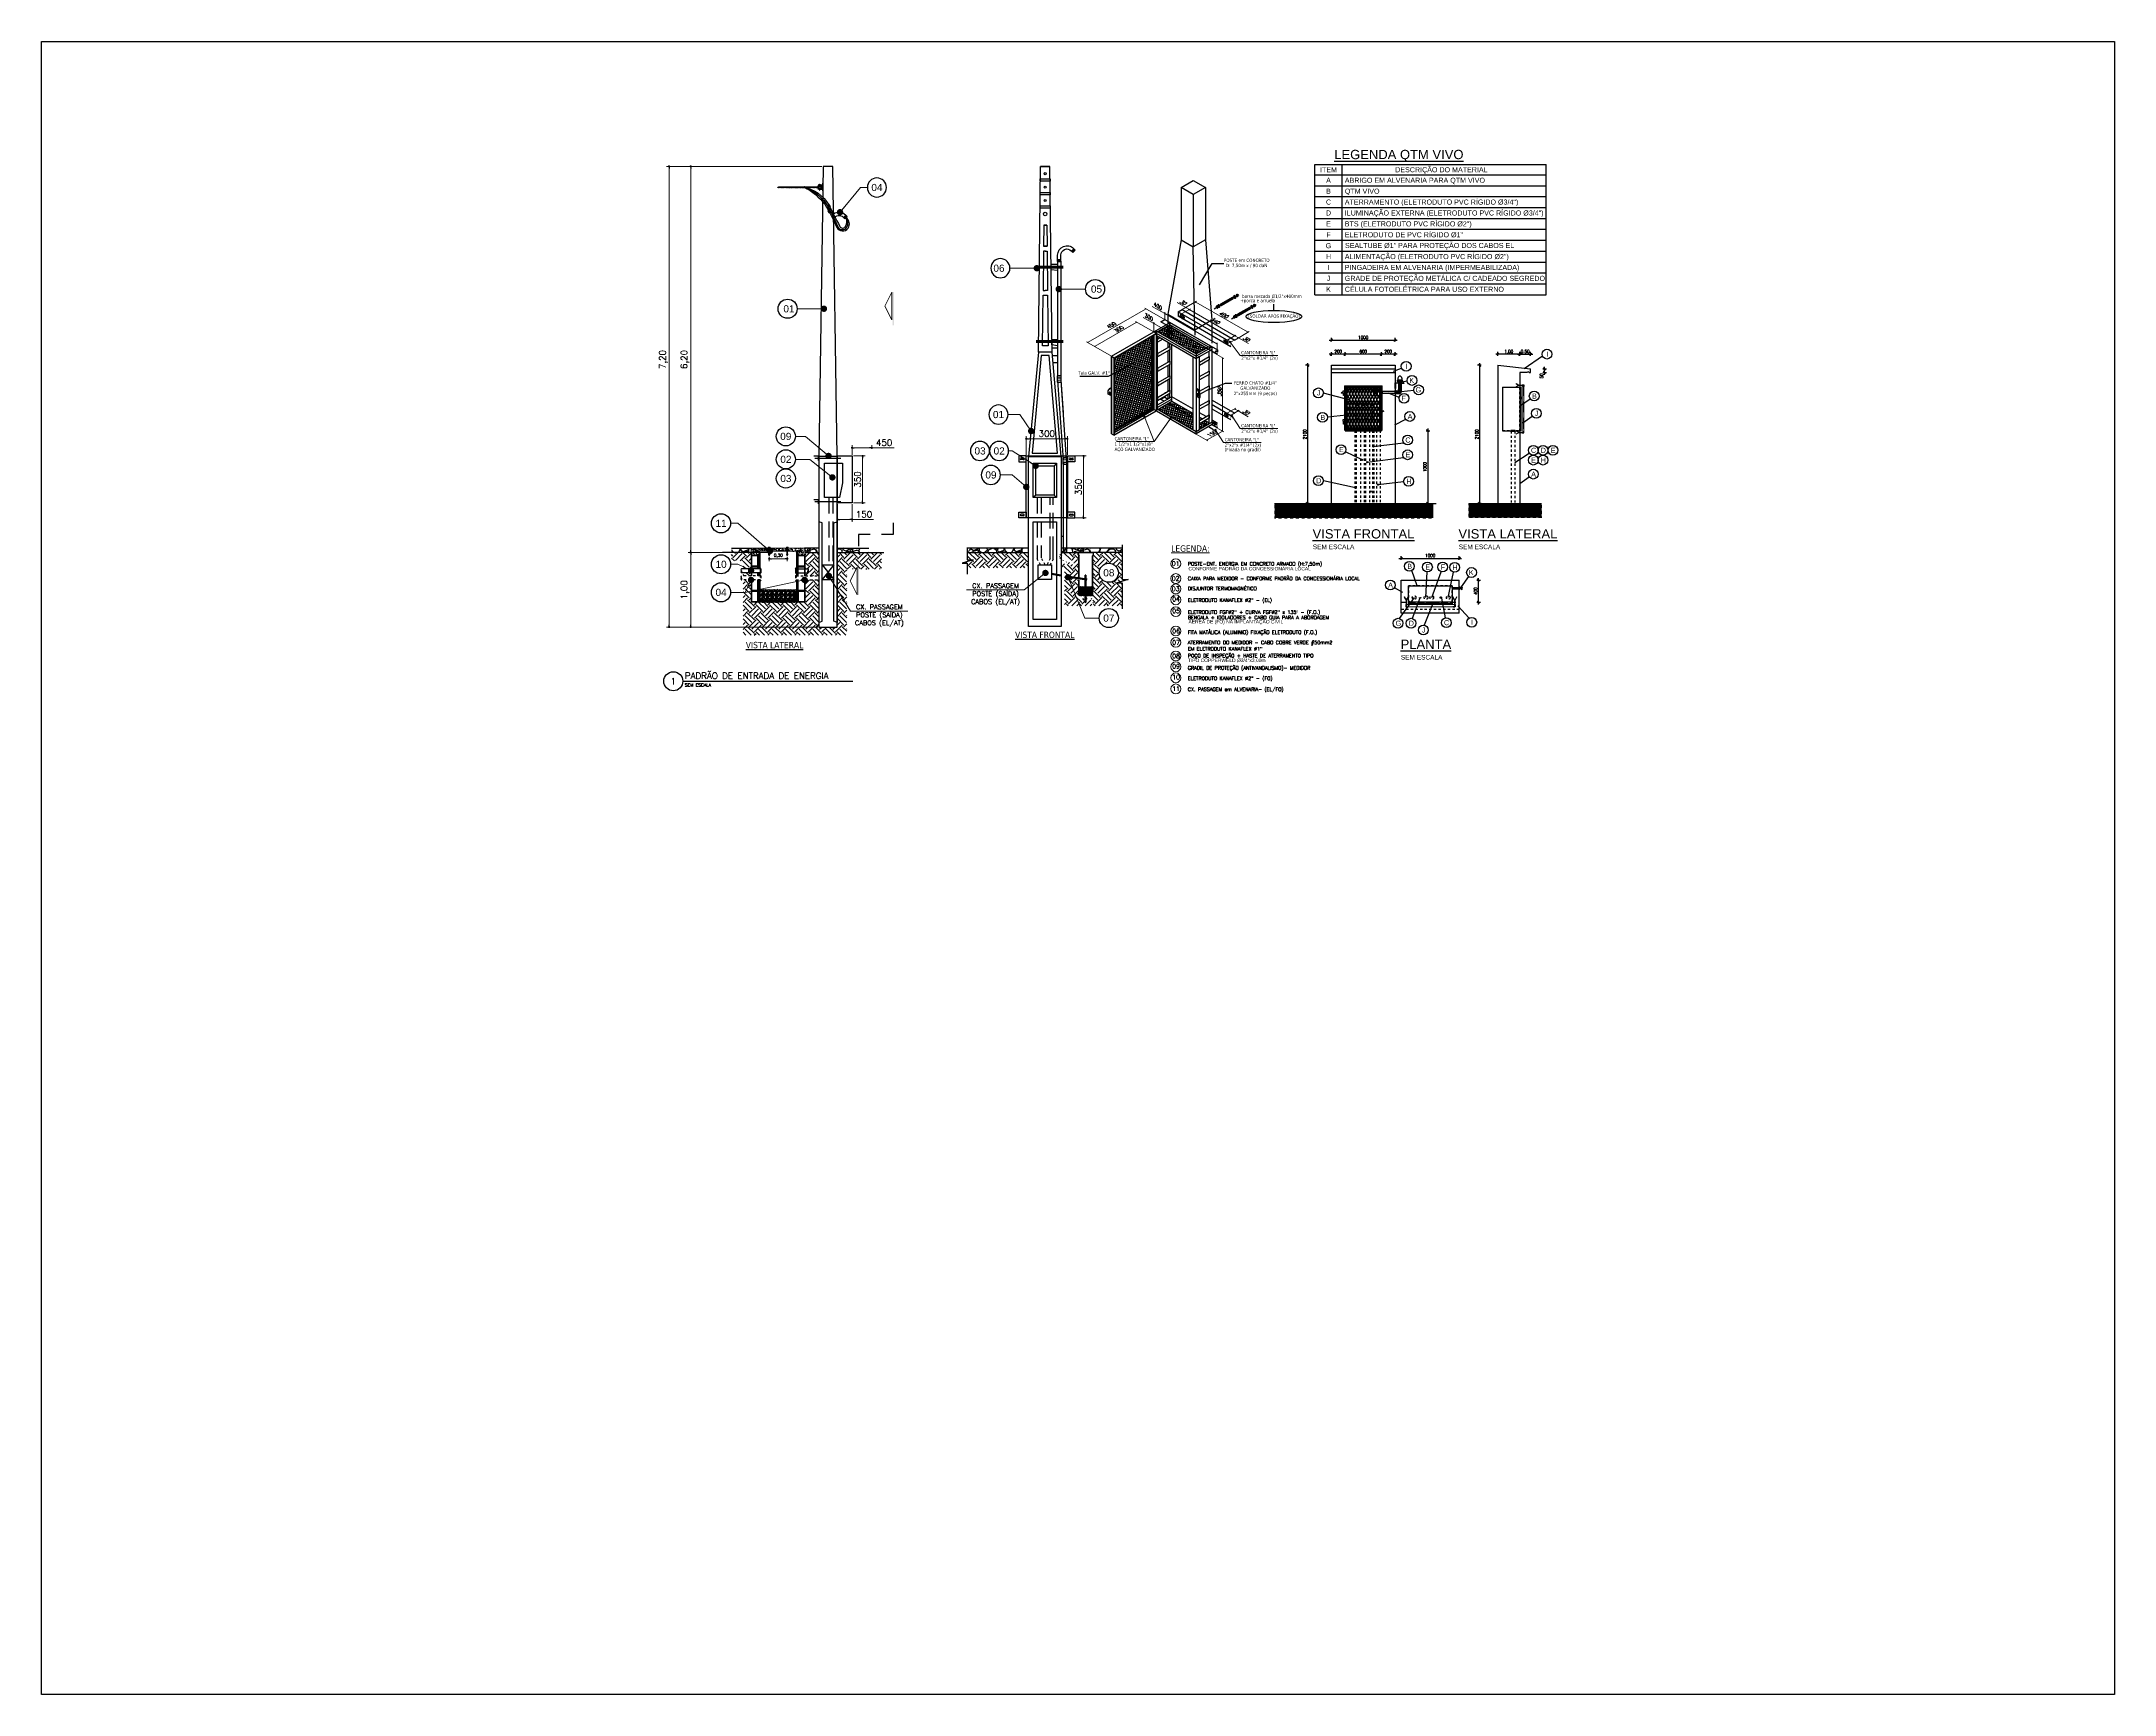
# Model space of a CAD drawing. Header units: inches. Extents: x -7660 to 802, y -193 to 3.
# Drawn here: x 443.2 to 532.9, y -192.6 to -121 of the extents above; entities that cross this region are included whole.
import ezdxf
from ezdxf.enums import TextEntityAlignment as Align

# ---------------------------------------------------------------- set-up
doc = ezdxf.new("R2010")
doc.units = ezdxf.units.IN
doc.header["$MEASUREMENT"] = 0
doc.set_wipeout_variables(frame=1)
for name, pattern in [('CENTER', [50.8, 31.75, -6.35, 6.35, -6.35]), ('DASHDOT', [1, 0.5, -0.25, 0, -0.25]), ('DASHDOT2', [0.5, 0.25, -0.125, 0, -0.125]), ('DASHED', [0.75, 0.5, -0.25]), ('DASHED2', [0.375, 0.25, -0.125]), ('DASHEDX2', [1.5, 1, -0.5]), ('HIDDEN', [0.375, 0.25, -0.125])]:
    doc.linetypes.add(name, pattern=pattern)
for name, color, linetype in [('0-A INSTALAR', 10, 'Continuous'), ('0-CSS', 8, 'Continuous'), ('0-PENA01', 1, 'Continuous'), ('0-PENA06', 6, 'Continuous'), ('_A INSTALAR', 10, 'Continuous'), ('_NEXTEL-TEXTOS', 8, 'Continuous'), ('A instalar', 10, 'Continuous'), ('A_DETALHES', 7, 'Continuous'), ('Aterramento', 104, 'Continuous'), ('Cabo_AT', 80, 'CENTER'), ('CIVIL', 2, 'Continuous'), ('Civil_Titulo', 7, 'Continuous'), ('COTA', 7, 'Continuous'), ('COTAS', 8, 'Continuous'), ('CSS A INSTALAR', 86, 'DASHDOT'), ('CSS PENA-02_INSTALAR', 6, 'Continuous'), ('CSS-CA A INSTALAR', 142, 'DASHED'), ('CSS-HACHURAS-2', 253, 'Continuous'), ('CSS-PENA-03_INSTALAR', 2, 'Continuous'), ('CSS-PENA-04_INSTALAR', 4, 'Continuous'), ('CSS-PENA-08_INSTALAR', 8, 'Continuous'), ('CSS1-COTAS', 8, 'Continuous'), ('detalhes', 7, 'Continuous'), ('FO-CSS', 30, 'Continuous'), ('G', 3, 'Continuous'), ('Indic_Exec', 10, 'Continuous'), ('indicação', 7, 'Continuous'), ('L3', 3, 'Continuous'), ('lay_exec', 2, 'Continuous'), ('NOTAS', 3, 'Continuous'), ('PENA-02', 1, 'Continuous'), ('PENA-03', 4, 'Continuous'), ('PENA-05', 4, 'Continuous'), ('pontos', 7, 'Continuous'), ('T06', 6, 'Continuous'), ('TEXTO', 7, 'Continuous'), ('TR', 6, 'HIDDEN'), ('Á INSTALAR', 10, 'Continuous')]:
    doc.layers.add(name, color=color, linetype=linetype)
doc.layers.add('existente', color=8, linetype='Continuous', lineweight=0)
doc.styles.add('Arial', font='arial.ttf')
doc.styles.add('Arial_TXT', font='arial.ttf')
doc.styles.add('KBBR', font='KBBR.SHX')
doc.styles.add('LM-TXT-2', font='simplex.shx', dxfattribs={"width": 0.8})
doc.styles.add('Regua80-25', font='romans.shx', dxfattribs={"height": 5})
doc.styles.add('ROMANS', font='romans.shx', dxfattribs={"height": 10})
doc.styles.add('ROMANSPAR', font='romans.shx')
doc.styles.get("Standard").update_dxf_attribs({"font": 'arial.ttf'})
doc.styles.add('tahoma', font='tahoma.ttf')
doc.linetypes.add('X_LINE', pattern='A,0.2,-0.001,["X",Standard,S=0.04,R=0,X=0,Y=-0.02],-0.001', length=0.202)
doc.dimstyles.new('CIV-COTAS 1-75-A INSTALAR', dxfattribs={"dimscale": 0, "dimtxt": 0.15, "dimasz": 0.1, "dimexe": 0.1, "dimexo": 0.1, "dimgap": 0.05, "dimtad": 1, "dimzin": 1, "dimdsep": 46, "dimtxsty": 'LM-TXT-2', "dimblk": 'OBLIQUE', "dimcen": 0.1, "dimdle": 0.1, "dimclrd": 256, "dimclre": 256, "dimclrt": 256, "dimadec": 0, "dimazin": 0, "dimtfac": 1, "dimtmove": 2, "dimatfit": 3, "dimfxl": 1, "dimtfill": 1, "dimtolj": 1, "dimtzin": 12, "dimarcsym": 0})
doc.dimstyles.new('PREFEITURA', dxfattribs={"dimscale": 0.7, "dimtxt": 0.25, "dimasz": 0.1, "dimexe": 0.1, "dimexo": 0.1, "dimgap": 0.05, "dimtad": 1, "dimzin": 1, "dimdsep": 46, "dimlunit": 6, "dimtxsty": 'Arial', "dimblk": 'DOT', "dimcen": 0, "dimdle": 0.15, "dimclrd": 256, "dimclre": 256, "dimclrt": 256, "dimazin": 0, "dimtfac": 1, "dimtmove": 0, "dimatfit": 3, "dimfxl": 0.07, "dimtolj": 1, "dimtzin": 0, "dimarcsym": 2})
doc.dimstyles.get("Standard").update_dxf_attribs({"dimtxt": 0.15, "dimasz": 0.09, "dimexe": 0.18, "dimexo": 0.18, "dimgap": 0.18, "dimtad": 1, "dimdec": 3, "dimzin": 1, "dimdsep": 46, "dimtxsty": 'Standard', "dimblk1": 'DOT', "dimblk2": 'DOT', "dimsah": 1, "dimcen": 2.5, "dimadec": 0, "dimazin": 0, "dimtfac": 1, "dimtdec": 3, "dimtmove": 0, "dimatfit": 3, "dimldrblk": 'DOT', "dimfxl": 1, "dimtolj": 1, "dimtzin": 1, "dimarcsym": 0})
doc.dimstyles.new('STANDARD$0', dxfattribs={"dimtxt": 0.15, "dimasz": 0.25, "dimexe": 0.2, "dimexo": 0.4, "dimgap": 0.08, "dimtad": 1, "dimdsep": 46, "dimtxsty": 'ROMANS', "dimblk": 'OBLIQUE', "dimcen": 2.5, "dimclrd": 1, "dimclre": 1, "dimclrt": 2, "dimadec": 0, "dimazin": 0, "dimtfac": 1, "dimtmove": 2, "dimatfit": 3, "dimldrblk": 'OBLIQUE', "dimfxl": 1, "dimtolj": 1, "dimtzin": 0, "dimarcsym": 0})
doc.dimstyles.new('VERMELHA', dxfattribs={"dimtxt": 0.15, "dimasz": 0.09, "dimexe": 0.18, "dimexo": 0.18, "dimgap": 0.18, "dimtad": 1, "dimdec": 3, "dimzin": 1, "dimdsep": 46, "dimtxsty": 'Standard', "dimblk1": 'DOT', "dimblk2": 'DOT', "dimsah": 1, "dimcen": 2.5, "dimclrd": 1, "dimclre": 1, "dimclrt": 256, "dimadec": 0, "dimazin": 0, "dimtfac": 1, "dimtdec": 3, "dimtmove": 0, "dimatfit": 3, "dimldrblk": 'DOT', "dimfxl": 1, "dimtolj": 1, "dimtzin": 1, "dimarcsym": 0})
pattern_1 = [(50, (-40700.718083, -20864.011923), (0.07172601826, -0.0062752135), [0.0075, -0.0825]), (355, (-40700.71808, -20864.01192), (-0.01387513336, 0.07521921337), [0.006, -0.066]), (100.45144446, (-40700.712106, -20864.012446), (0.05785088467, 0.0689439991), [0.0063740192, -0.0701142112]), (46.1842, (-40700.71808, -20863.99192), (0.10672413307, -0.01655192808), [0.01125, -0.12375]), (96.6356355, (-40700.70919, -20863.9933), (0.09346619457, 0.09741186008), [0.0095610342, -0.105171376]), (351.184164, (-40700.71808, -20863.99192), (0.0934661945, 0.09741186003), [0.009, -0.0990000001]), (21, (-40700.708083, -20863.996923), (0.05969070521, -0.04026188907), [0.0075, -0.0825]), (326, (-40700.70808, -20863.99692), (0.02433153319, 0.0725150045), [0.006, -0.066]), (71.45144474, (-40700.70311, -20864.00028), (0.08402223767, 0.03225311528), [0.006374019, -0.0701142112]), (37.5, (-40700.718083, -20864.011923), (0.001215985532, 0.033289385383), [0, -0.0652, 0, -0.067, 0, -0.06625]), (7.5, (-40700.718083, -20864.011923), (0.026306953744, 0.039441171188), [0, -0.0382, 0, -0.0637, 0, -0.02525]), (327.5, (-40700.740383, -20864.011923), (0.053382243617, -0.002255487173), [0, -0.025, 0, -0.078, 0, -0.1035]), (317.5, (-40700.750383, -20864.011923), (0.058318616934, 0.010010498233), [0, -0.0325, 0, -0.0518, 0, -0.0735])]
pattern_2 = [(253.012787504, (-64471.820498, 93420.952495), (-1.034069382188, -3.4613148531766), [0.0403608, -3.9957264141]), (209.969740728, (-64471.83229, 93420.913895), (3.1359225548097, 1.7933180783775), [0.0692604, -6.8567774284]), (157.510447078, (-64471.892289, 93420.879297), (4.1135636248543, -1.7229609119988), [0.0488364, -4.8348097788]), (292.273689006, (-64471.96663, 93420.761877), (-2.2638172343332, 5.5646322007421), [0.0630714, -6.2440674125]), (317.833654178, (-64471.942725, 93420.703512), (-2.8808874228215, 2.6287806407209), [0.0618465, -6.1228119384]), (22.273689006, (-64471.896884, 93420.661995), (-5.5646322007421, -2.2638172343332), [0.0630714, -6.2440674125]), (62.694240467, (-64471.838519, 93420.685901), (-2.2667455842208, -4.3671345818987), [0.0834087, -8.2574545647]), (97.255328375, (-64471.800256, 93420.760016), (-0.8860341747116, 6.8691297440974), [0.0787464, -7.79589644904]), (146.429565615, (-64471.810201, 93420.838132), (-3.8233499096767, 2.5203165412653), [0.063285, -6.2652219329]), (200.23635831, (-64471.86293, 93420.873126), (3.117601175743, 1.1227479276333), [0.0722496, -3.5402287736]), (247.397437798, (-64471.93072, 93420.848135), (-1.8680677695876, -4.51224143948745), [0.0934344, -9.2500125014]), (163.814074834, (-64471.69619, 93420.884676), (-2.66395922391, 0.7438556670105), [0.0318903, -3.1571534438]), (196.46923439, (-64471.726816, 93420.893565), (3.7881713264874, 1.1044265485667), [0.0606711, -6.00645342485]), (250, (-64471.785, 93420.87637), (0.12678547852, -0.2718923361), [0.0424263, -0.3818377687]), (228.198590514, (-64471.819244, 93420.900117), (1.10589072351, 1.177712064833), [0.0228474, -2.26188453176]), (316.801409486, (-64471.834473, 93420.883085), (-0.652248771678, 0.68889152981), [0.0323109, -1.58323854214]), (55.96375653, (-64471.81092, 93420.86097), (0.562106051289, 0.924141107789), [0.0524787, -1.69680686845]), (186.56505118, (-64471.78155, 93420.90446), (0.670570150744, -0.01832137907), [0.0379473, -0.91073599805]), (41.389540334, (-64471.992171, 93420.80955), (2.3385669255433, 2.083531793555), [0.05316, -5.262853544]), (95.346175942, (-64471.952288, 93420.844698), (0.3070709193004, -3.497957611311), [0.0445983, -4.4152223242]), (318.198590514, (-64471.806903, 93420.958834), (-1.177712064833, 1.10589072351), [0.0456945, -2.23903743176]), (8.610459666, (-64471.77284, 93420.928376), (-3.0992797966766, -0.452177776889), [0.05316, -5.262853544]), (4.44395478, (-64471.913564, 93420.640977), (-1.613032637599, -0.090142720389), [0.051264, -2.5119371236]), (319.77514057, (-64471.862454, 93420.644949), (-2.7541019442993, 2.35688830461), [0.0429534, -4.252392919]), (91.801409486, (-64471.6774, 93420.68821), (-0.090142720389, 1.6130326376), [0.0456945, -2.23903743176]), (42.354024636, (-64471.678835, 93420.733882), (-3.027458455354, -2.7357805652327), [0.0502893, -4.9786270843]), (94.44395478, (-64471.810626, 93420.626085), (0.090142720389, -1.613032637599), [0.025632, -2.5375691236]), (126.309932474, (-64471.69371, 93420.6806), (-0.7790342502, 0.960783865922), [0.015297, -1.5144088541]), (190.96375653, (-64471.70277, 93420.69293), (0.942462486855, 0.108464099456), [0.0618465, -1.1750851877]), (211.009005957, (-64471.763488, 93420.681167), (2.5921378825878, 1.539747121333), [0.057315, -5.6741769524]), (328.69006753, (-64471.79951, 93420.8365), (-0.525463293155, 0.4169991937), [0.0432666, -1.0383987826]), (18.157226587, (-64471.762543, 93420.814013), (4.8757406709313, 1.6115684626556), [0.0755382, -7.4782687872]), (85.9453959, (-64471.690766, 93420.837553), (-0.2000709947885, -2.410388266866), [0.0308868, -3.0578022423]), (115, (-64471.68858, 93420.86836), (-0.3986778146, 0.1451068576), [0.018, -0.282]), (145.256437164, (-64471.77273, 93420.686788), (1.9750676940995, -1.396104438688), [0.0416772, -4.1260559968]), (73.012787504, (-64471.806976, 93420.71054), (1.034069382188, 3.4613148531766), [0.0807216, -3.9553656141]), (25, (-64471.7834, 93420.78774), (0.1451068576, 0.3986778146), [0.078, -0.222]), (350.304846469, (-64471.7127, 93420.820704), (3.6064217107654, -0.6353915675548), [0.0474342, -4.69598229025]), (279.0546041, (-64471.665944, 93420.812716), (0.235249577978, -1.214354822966), [0.0436806, -2.1403523668]), (232.645975364, (-64471.65907, 93420.76958), (-3.8980996008868, -5.127847453032), [0.0711195, -7.0408422547]), (200.42607874, (-64471.702221, 93420.713046), (-3.6613858479651, -1.3763188846777), [0.0752397, -7.4487220224])]
pattern_3 = [(75, (-40717.41185, -20847.534755), (-0.0845185098, 0.02264666645), []), (165, (-40717.41185, -20847.534755), (-0.02264666645, -0.0845185098), [])]
pattern_4 = [(0, (-295.34221, -89.86132), (0.13175008, 0.13175008), [0.13175008, -0.13175008]), (0, (-295.34221, -89.81191), (0.13175008, 0.13175008), [0.13175008, -0.13175008]), (0, (-295.34221, -89.7625), (0.13175008, 0.13175008), [0.13175008, -0.13175008]), (90, (-295.32574, -89.74603), (-0.13175008, 0.13175008), [0.13175008, -0.13175008]), (90, (-295.27634, -89.74603), (-0.13175008, 0.13175008), [0.13175008, -0.13175008]), (90, (-295.22693, -89.74603), (-0.13175008, 0.13175008), [0.13175008, -0.13175008])]
pattern_5 = [(45, (-80933.241717, -41447.026498), (-0.0052685371615, 0.0052685371615), [])]
pattern_6 = [(45, (-40706.957477, -20862.2211485), (-0.00176776695297, 0.00176776695297), [])]
pattern_7 = [(228.012787504, (-40731.3309835, -20861.1972275), (-0.56, -0.63), [0.00941752, -0.9323361633]), (184.969740728, (-40731.3372835, -20861.2042275), (0.84, 0.07), [0.01616076, -1.59991473329]), (132.510447078, (-40731.3533835, -20861.2056275), (0.7, -0.77), [0.01139516, -1.12812228173]), (267.273689006, (-40731.3806835, -20861.2231275), (0.07, 1.4), [0.01471666, -1.45694906291]), (292.833654178, (-40731.3813835, -20861.2378275), (-0.35, 0.84), [0.01443085, -1.42865611897]), (357.273689006, (-40731.3757835, -20861.2511275), (-1.4, 0.07), [0.01471666, -1.45694906291]), (37.694240467, (-40731.3610835, -20861.2518275), (-0.91, -0.7), [0.01946203, -1.92673939842]), (72.255328375, (-40731.3456835, -20861.2399275), (0.49, 1.54), [0.01837416, -1.81904250478]), (121.429565615, (-40731.3400835, -20861.2224275), (-0.56, 0.91), [0.0147665, -1.46188511768]), (175.236358309, (-40731.3477835, -20861.2098275), (0.77, -0.07), [0.01685824, -0.82605338052]), (222.397437798, (-40731.3645835, -20861.2084275), (-0.84, -0.77), [0.02180136, -2.15833625034]), (138.814074834, (-40731.3113835, -20861.2238275), (-0.49, 0.42), [0.00744107, -0.73666913689]), (171.46923439, (-40731.3169835, -20861.2189275), (0.91, -0.14), [0.01415659, -1.40150579913]), (225, (-40731.330984, -20861.216827), (0, -0.07), [0.00989947, -0.08909547937]), (203.198590514, (-40731.3358835, -20861.2084275), (0.35, 0.14), [0.00533106, -0.52777305741]), (291.801409486, (-40731.340784, -20861.210527), (-0.07, 0.21), [0.00753921, -0.3694223265]), (30.963756532, (-40731.337984, -20861.217527), (0.21, 0.14), [0.01224503, -0.39592160264]), (161.565051177, (-40731.327484, -20861.211227), (0.14, -0.07), [0.00885437, -0.21250506621]), (16.389540334, (-40731.3813835, -20861.2105275), (0.7, 0.21), [0.012404, -1.22799916027]), (70.346175942, (-40731.3694835, -20861.2070275), (-0.2800000000001, -0.77000000000024), [0.01040627, -1.03021854231]), (293.198590514, (-40731.3274835, -20861.1972275), (-0.14, 0.35), [0.01066205, -0.52244206741]), (343.610459666, (-40731.3232835, -20861.2070275), (-0.7, 0.21), [0.012404, -1.22799916027]), (339.44395478, (-40731.3813835, -20861.2539275), (-0.35, 0.14), [0.0119616, -0.58611866217]), (294.775140569, (-40731.3701835, -20861.2581275), (-0.35, 0.77), [0.01002246, -0.99222501443]), (66.801409486, (-40731.3267835, -20861.2672275), (0.14, 0.35), [0.01066205, -0.52244206741]), (17.354024636, (-40731.3225835, -20861.2574275), (-0.91, -0.28), [0.01173417, -1.161679653]), (69.44395478, (-40731.3610835, -20861.2672275), (-0.14, -0.35), [0.0059808, -0.59209946217]), (101.309932474, (-40731.330984, -20861.267227), (-0.07, 0.28), [0.0035693, -0.35336206595]), (165.96375653, (-40731.331684, -20861.263727), (0.21, -0.07), [0.01443085, -0.27418654379]), (186.009005957, (-40731.3456835, -20861.2602275), (0.7, 0.07), [0.0133735, -1.32397462222]), (303.690067526, (-40731.337984, -20861.223827), (-0.07, 0.14), [0.01009554, -0.24229304928]), (353.157226587, (-40731.3323835, -20861.2322275), (1.19, -0.14), [0.01762558, -1.74492938368]), (60.945395901, (-40731.3148835, -20861.2343275), (-0.28, -0.49), [0.00720692, -0.71348718987]), (90, (-40731.311384, -20861.22803), (-0.07, 0.07), [0.0042, -0.0658]), (120.256437164, (-40731.3470835, -20861.2581275), (0.28, -0.49), [0.00972468, -0.96274639926]), (48.012787504, (-40731.3519835, -20861.2497275), (0.56, 0.63), [0.01883504, -0.9229186433]), (0, (-40731.339384, -20861.23573), (0.07, 0.07), [0.0182, -0.0518]), (325.304846469, (-40731.3211835, -20861.2357275), (0.7, -0.49), [0.01106798, -1.09572920106]), (254.0546041, (-40731.3120835, -20861.242027), (-0.07, -0.28), [0.01019214, -0.49941555225]), (207.645975364, (-40731.3148835, -20861.2518275), (-1.33, -0.7), [0.01659455, -1.64286319276]), (175.42607874, (-40731.3295835, -20861.2595275), (-0.91, 0.07), [0.01755593, -1.73803513856])]
pattern_8 = [(45, (-40702.19013, -20861.13821), (0, 0.1767766953), [0.125, -0.125]), (45, (-40702.22327, -20861.10507), (0, 0.1767766953), [0.125, -0.125]), (45, (-40702.25642, -20861.07192), (0, 0.1767766953), [0.125, -0.125]), (135, (-40702.25642, -20861.04982), (-0.1767766953, 0), [0.125, -0.125]), (135, (-40702.22327, -20861.01668), (-0.1767766953, 0), [0.125, -0.125]), (135, (-40702.19013, -20860.98353), (-0.1767766953, 0), [0.125, -0.125])]
pattern_9 = [(228.012787504, (-40733.79544, -20861.148894), (-0.56, -0.63), [0.00941752, -0.9323361633]), (184.969740728, (-40733.80174, -20861.155894), (0.84, 0.07), [0.01616076, -1.59991473329]), (132.510447078, (-40733.81784, -20861.157294), (0.7, -0.77), [0.01139516, -1.12812228173]), (267.273689006, (-40733.84514, -20861.174794), (0.07, 1.4), [0.01471666, -1.45694906291]), (292.833654178, (-40733.84584, -20861.189494), (-0.35, 0.84), [0.01443085, -1.42865611897]), (357.273689006, (-40733.84024, -20861.202794), (-1.4, 0.07), [0.01471666, -1.45694906291]), (37.694240467, (-40733.82554, -20861.203494), (-0.91, -0.7), [0.01946203, -1.92673939842]), (72.255328375, (-40733.81014, -20861.191594), (0.49, 1.54), [0.01837416, -1.81904250478]), (121.429565615, (-40733.80454, -20861.174094), (-0.56, 0.91), [0.0147665, -1.46188511768]), (175.236358309, (-40733.81224, -20861.161494), (0.77, -0.07), [0.01685824, -0.82605338052]), (222.397437798, (-40733.82904, -20861.160094), (-0.84, -0.77), [0.02180136, -2.15833625034]), (138.814074834, (-40733.77584, -20861.175494), (-0.49, 0.42), [0.00744107, -0.73666913689]), (171.46923439, (-40733.78144, -20861.170594), (0.91, -0.14), [0.01415659, -1.40150579913]), (225, (-40733.79544, -20861.168494), (0, -0.07), [0.00989947, -0.08909547937]), (203.198590514, (-40733.80034, -20861.160094), (0.35, 0.14), [0.00533106, -0.52777305741]), (291.801409486, (-40733.80524, -20861.162194), (-0.07, 0.21), [0.00753921, -0.3694223265]), (30.963756532, (-40733.80244, -20861.169194), (0.21, 0.14), [0.01224503, -0.39592160264]), (161.565051177, (-40733.79194, -20861.162894), (0.14, -0.07), [0.00885437, -0.21250506621]), (16.389540334, (-40733.84584, -20861.162194), (0.7, 0.21), [0.012404, -1.22799916027]), (70.346175942, (-40733.83394, -20861.158694), (-0.2800000000001, -0.77000000000024), [0.01040627, -1.03021854231]), (293.198590514, (-40733.79194, -20861.148894), (-0.14, 0.35), [0.01066205, -0.52244206741]), (343.610459666, (-40733.78774, -20861.158694), (-0.7, 0.21), [0.012404, -1.22799916027]), (339.44395478, (-40733.84584, -20861.205594), (-0.35, 0.14), [0.0119616, -0.58611866217]), (294.775140569, (-40733.83464, -20861.209794), (-0.35, 0.77), [0.01002246, -0.99222501443]), (66.801409486, (-40733.79124, -20861.218894), (0.14, 0.35), [0.01066205, -0.52244206741]), (17.354024636, (-40733.78704, -20861.209094), (-0.91, -0.28), [0.01173417, -1.161679653]), (69.44395478, (-40733.82554, -20861.218894), (-0.14, -0.35), [0.0059808, -0.59209946217]), (101.309932474, (-40733.79544, -20861.218894), (-0.07, 0.28), [0.0035693, -0.35336206595]), (165.96375653, (-40733.79614, -20861.215394), (0.21, -0.07), [0.01443085, -0.27418654379]), (186.009005957, (-40733.81014, -20861.211894), (0.7, 0.07), [0.0133735, -1.32397462222]), (303.690067526, (-40733.80244, -20861.175494), (-0.07, 0.14), [0.01009554, -0.24229304928]), (353.157226587, (-40733.79684, -20861.183894), (1.19, -0.14), [0.01762558, -1.74492938368]), (60.945395901, (-40733.77934, -20861.185994), (-0.28, -0.49), [0.00720692, -0.71348718987]), (90, (-40733.77584, -20861.179694), (-0.07, 0.07), [0.0042, -0.0658]), (120.256437164, (-40733.81154, -20861.209794), (0.28, -0.49), [0.00972468, -0.96274639926]), (48.012787504, (-40733.81644, -20861.201394), (0.56, 0.63), [0.01883504, -0.9229186433]), (0, (-40733.80384, -20861.187394), (0.07, 0.07), [0.0182, -0.0518]), (325.304846469, (-40733.78564, -20861.187394), (0.7, -0.49), [0.01106798, -1.09572920106]), (254.0546041, (-40733.77654, -20861.193694), (-0.07, -0.28), [0.01019214, -0.49941555225]), (207.645975364, (-40733.77934, -20861.203494), (-1.33, -0.7), [0.01659455, -1.64286319276]), (175.42607874, (-40733.79404, -20861.211194), (-0.91, 0.07), [0.01755593, -1.73803513856])]
pattern_10 = [(45, (-40704.65458, -20861.08988), (0, 0.1767766953), [0.125, -0.125]), (45, (-40704.68773, -20861.05673), (0, 0.1767766953), [0.125, -0.125]), (45, (-40704.72088, -20861.02359), (0, 0.1767766953), [0.125, -0.125]), (135, (-40704.72088, -20861.00149), (-0.1767766953, 0), [0.125, -0.125]), (135, (-40704.68773, -20860.96834), (-0.1767766953, 0), [0.125, -0.125]), (135, (-40704.65458, -20860.9352), (-0.1767766953, 0), [0.125, -0.125])]

# ---------------------------------------------------------------- blocks, each defined once
blk = doc.blocks.new('*U130')
at = {"color": 0}
blk.add_line((450, 0), (8487, 0), dxfattribs=at)
blk.add_circle((0, 0), 450, dxfattribs=at)
at = {"layer": 'Indic_Exec', "color": 4, "style": 'ROMANS'}
blk.add_attdef('00', text='', height=300, dxfattribs=at).set_placement((0, 0), align=Align.MIDDLE)
blk.add_attdef('TÍTULO', (547, 110), '', height=300, dxfattribs=at)
at = {"layer": 'Indic_Exec', "color": 2, "style": 'ROMANS'}
blk.add_attdef('ESCALA', (547, -251), '', height=150, dxfattribs=at)
blk = doc.blocks.new('A$C2CE604C1')
for p, q in [((3.9, 6), (2.9, 8.2)), ((3.9, 6), (2.9, 3.8)), ((3.9, 6), (6.5, 6)), ((7.5, 8.2), (6.5, 6)), ((7.5, 3.8), (6.5, 6))]:
    blk.add_line(p, q)
for points in [[(0.8, 12), (0.8, 0), (0, 0), (0, 12)], [(7.5, 8.2), (2.9, 8.2), (2.9, 9), (7.5, 9)], [(7.5, 3.8), (2.9, 3.8), (2.9, 3), (7.5, 3)]]:
    blk.add_lwpolyline(points, close=True)
for points in [[(6.1, 9), (6.1, 9.8), (0.8, 9.8), (0.8, 2.2), (6.1, 2.2), (6.1, 3), (1.5, 3), (1.5, 9), (6.1, 9), (6.1, 9.8)], [(5.4, 9.8), (5.4, 10.7), (5, 10.7), (5, 9.8)], [(5.4, 2.2), (5.4, 1.3), (5, 1.3), (5, 2.2)]]:
    blk.add_lwpolyline(points)
blk = doc.blocks.new('A$C695967E3')
at = {"linetype": 'Continuous'}
for p, q in [((0.8, 0), (0.6, 0)), ((2.4, -0.8), (0.7, 0.2)), ((2.9, -0.5), (1.7, 0.2)), ((2.8, 0), (2, 0)), ((4.4, -0.8), (2.7, 0.2)), ((4.9, -0.5), (3.7, 0.2)), ((4.8, 0), (4, 0)), ((6.4, -0.8), (4.7, 0.2)), ((6.9, -0.5), (5.7, 0.2)), ((6.8, 0), (6, 0)), ((8.4, -0.8), (6.7, 0.2)), ((8.9, -0.5), (7.7, 0.2)), ((8.8, 0), (8, 0)), ((10.4, -0.8), (8.7, 0.2)), ((10.9, -0.5), (9.7, 0.2)), ((10.8, 0), (10, 0)), ((12.4, -0.8), (10.7, 0.2)), ((12.9, -0.5), (11.7, 0.2)), ((12.8, 0), (12, 0)), ((14.4, -0.8), (12.7, 0.2)), ((14.9, -0.5), (13.7, 0.2)), ((14.7, 0), (14, 0)), ((16.4, -0.8), (14.7, 0.2)), ((16.9, -0.5), (15.7, 0.2)), ((16.7, 0), (16, 0)), ((18.4, -0.8), (16.7, 0.2)), ((18.9, -0.5), (17.7, 0.2)), ((18.7, 0), (18, 0)), ((20.4, -0.8), (18.7, 0.2)), ((20.9, -0.5), (19.7, 0.2)), ((20.7, 0), (20, 0)), ((22.4, -0.8), (20.7, 0.2)), ((22.9, -0.5), (21.7, 0.2)), ((22.7, 0), (22, 0)), ((24.4, -0.8), (22.7, 0.2)), ((24.9, -0.5), (23.7, 0.2)), ((24.7, 0), (24, 0)), ((26.4, -0.8), (24.7, 0.2)), ((26.9, -0.5), (25.7, 0.2)), ((26.7, 0), (26, 0)), ((28.4, -0.8), (26.7, 0.2)), ((28.9, -0.5), (27.7, 0.2)), ((28.7, 0), (28, 0)), ((30.4, -0.8), (28.7, 0.2)), ((30.9, -0.5), (29.7, 0.2)), ((30.7, 0), (30, 0)), ((32.4, -0.8), (30.7, 0.2)), ((32.9, -0.5), (31.7, 0.2)), ((32.7, 0), (32, 0)), ((34.3, -0.8), (32.7, 0.2)), ((34.9, -0.5), (33.6, 0.2)), ((34.7, 0), (34, 0)), ((36.3, -0.8), (34.6, 0.2)), ((36.9, -0.5), (35.6, 0.2)), ((36.7, 0), (35.9, 0)), ((38.3, -0.8), (36.6, 0.2)), ((38.9, -0.5), (37.6, 0.2)), ((38.7, 0), (37.9, 0)), ((40.3, -0.8), (38.6, 0.2)), ((40.9, -0.5), (39.6, 0.2)), ((40.7, 0), (39.9, 0)), ((42.3, -0.8), (40.6, 0.2)), ((42.9, -0.5), (41.6, 0.2)), ((42.7, 0), (41.9, 0)), ((44.3, -0.8), (42.6, 0.2)), ((44.8, -0.5), (43.6, 0.2)), ((0.5, -0.2), (1, -0.2)), ((1.4, -0.5), (0.9, -0.5)), ((2.3, -0.2), (3, -0.2)), ((3.4, -0.5), (2.9, -0.5)), ((3.4, -0.8), (3.6, -0.6)), ((4.3, -0.2), (5, -0.2)), ((5.4, -0.5), (4.9, -0.5)), ((5.4, -0.8), (5.6, -0.6)), ((6.3, -0.2), (7, -0.2)), ((7.4, -0.5), (6.9, -0.5)), ((7.4, -0.8), (7.6, -0.6)), ((8.3, -0.2), (9, -0.2)), ((9.4, -0.5), (8.9, -0.5)), ((9.4, -0.8), (9.6, -0.6)), ((10.3, -0.2), (11, -0.2)), ((11.4, -0.5), (10.9, -0.5)), ((11.4, -0.8), (11.6, -0.6)), ((12.3, -0.2), (13, -0.2)), ((13.4, -0.5), (12.9, -0.5)), ((13.4, -0.8), (13.6, -0.6)), ((14.3, -0.2), (15, -0.2)), ((15.4, -0.5), (14.9, -0.5)), ((15.4, -0.8), (15.6, -0.6)), ((16.3, -0.2), (17, -0.2)), ((17.4, -0.5), (16.9, -0.5)), ((17.4, -0.8), (17.6, -0.6)), ((18.3, -0.2), (19, -0.2)), ((19.4, -0.5), (18.9, -0.5)), ((19.4, -0.8), (19.6, -0.6)), ((20.3, -0.2), (21, -0.2)), ((21.4, -0.5), (20.9, -0.5)), ((21.4, -0.8), (21.6, -0.6)), ((22.3, -0.2), (23, -0.2)), ((23.4, -0.5), (22.9, -0.5)), ((23.4, -0.8), (23.6, -0.6)), ((24.3, -0.2), (25, -0.2)), ((25.4, -0.5), (24.9, -0.5)), ((25.4, -0.8), (25.6, -0.6)), ((26.3, -0.2), (27, -0.2)), ((27.4, -0.5), (26.9, -0.5)), ((27.4, -0.8), (27.6, -0.6)), ((28.3, -0.2), (28.9, -0.2)), ((29.4, -0.5), (28.9, -0.5)), ((29.3, -0.8), (29.6, -0.6)), ((30.3, -0.2), (30.9, -0.2)), ((31.4, -0.5), (30.9, -0.5)), ((31.3, -0.8), (31.6, -0.6)), ((32.3, -0.2), (32.9, -0.2)), ((33.4, -0.5), (32.9, -0.5)), ((33.3, -0.8), (33.6, -0.6)), ((34.3, -0.2), (34.9, -0.2)), ((35.4, -0.5), (34.9, -0.5)), ((35.3, -0.8), (35.6, -0.6)), ((36.3, -0.2), (36.9, -0.2)), ((37.4, -0.5), (36.9, -0.5)), ((37.3, -0.8), (37.6, -0.6)), ((38.3, -0.2), (38.9, -0.2)), ((39.4, -0.5), (38.9, -0.5)), ((39.3, -0.8), (39.6, -0.6)), ((40.3, -0.2), (40.9, -0.2)), ((41.4, -0.5), (40.9, -0.5)), ((41.3, -0.8), (41.6, -0.6)), ((42.2, -0.2), (42.9, -0.2)), ((43.4, -0.5), (42.9, -0.5)), ((43.3, -0.8), (43.6, -0.6)), ((45.3, -0.5), (44.8, -0.5)), ((45.3, -0.8), (45.5, -0.6))]:
    blk.add_line(p, q, dxfattribs=at)
for points in [[(2.9, -0.7), (1.2, 0.2), (1.3, 0.2, 0.180849), (0.7, 0.2)], [(2.4, -0.8, -0.288547), (1.9, -0.8), (1.8, -0.8), (0.8, 0)], [(4.9, -0.7), (3.2, 0.2), (3.3, 0.2, 0.180849), (2.7, 0.2)], [(4.4, -0.8, -0.288547), (3.9, -0.8), (3.8, -0.8), (2.8, 0)], [(6.9, -0.7), (5.2, 0.2), (5.3, 0.2, 0.180849), (4.7, 0.2)], [(6.4, -0.8, -0.288547), (5.9, -0.8), (5.8, -0.8), (4.8, 0)], [(8.9, -0.7), (7.2, 0.2), (7.3, 0.2, 0.180849), (6.7, 0.2)], [(8.4, -0.8, -0.288547), (7.9, -0.8), (7.8, -0.8), (6.8, 0)], [(10.9, -0.7), (9.2, 0.2), (9.2, 0.2, 0.180849), (8.7, 0.2)], [(10.4, -0.8, -0.288547), (9.9, -0.8), (9.8, -0.8), (8.8, 0)], [(12.9, -0.7), (11.2, 0.2), (11.2, 0.2, 0.180849), (10.7, 0.2)], [(12.4, -0.8, -0.288547), (11.9, -0.8), (11.8, -0.8), (10.8, 0)], [(14.9, -0.7), (13.2, 0.2), (13.2, 0.2, 0.180849), (12.7, 0.2)], [(14.4, -0.8, -0.288547), (13.9, -0.8), (13.8, -0.8), (12.8, 0)], [(16.9, -0.7), (15.2, 0.2), (15.2, 0.2, 0.180849), (14.7, 0.2)], [(16.4, -0.8, -0.288547), (15.9, -0.8), (15.8, -0.8), (14.7, 0)], [(18.9, -0.7), (17.2, 0.2), (17.2, 0.2, 0.180849), (16.7, 0.2)], [(18.4, -0.8, -0.288547), (17.9, -0.8), (17.8, -0.8), (16.7, 0)], [(20.9, -0.7), (19.2, 0.2), (19.2, 0.2, 0.180849), (18.7, 0.2)], [(20.4, -0.8, -0.288547), (19.9, -0.8), (19.8, -0.8), (18.7, 0)], [(22.9, -0.7), (21.2, 0.2), (21.2, 0.2, 0.180849), (20.7, 0.2)], [(22.4, -0.8, -0.288547), (21.9, -0.8), (21.8, -0.8), (20.7, 0)], [(24.9, -0.7), (23.2, 0.2), (23.2, 0.2, 0.180849), (22.7, 0.2)], [(24.4, -0.8, -0.288547), (23.9, -0.8), (23.8, -0.8), (22.7, 0)], [(26.9, -0.7), (25.2, 0.2), (25.2, 0.2, 0.180849), (24.7, 0.2)], [(26.4, -0.8, -0.288547), (25.9, -0.8), (25.8, -0.8), (24.7, 0)], [(28.9, -0.7), (27.2, 0.2), (27.2, 0.2, 0.180849), (26.7, 0.2)], [(28.4, -0.8, -0.288547), (27.9, -0.8), (27.8, -0.8), (26.7, 0)], [(30.9, -0.7), (29.2, 0.2), (29.2, 0.2, 0.180849), (28.7, 0.2)], [(30.4, -0.8, -0.288547), (29.9, -0.8), (29.8, -0.8), (28.7, 0)], [(32.9, -0.7), (31.2, 0.2), (31.2, 0.2, 0.180849), (30.7, 0.2)], [(32.4, -0.8, -0.288547), (31.9, -0.8), (31.8, -0.8), (30.7, 0)], [(34.9, -0.7), (33.2, 0.2), (33.2, 0.2, 0.180849), (32.7, 0.2)], [(34.3, -0.8, -0.288547), (33.9, -0.8), (33.8, -0.8), (32.7, 0)], [(36.9, -0.7), (35.2, 0.2), (35.2, 0.2, 0.180849), (34.7, 0.2)], [(36.3, -0.8, -0.288547), (35.9, -0.8), (35.8, -0.8), (34.7, 0)], [(38.8, -0.7), (37.2, 0.2), (37.2, 0.2, 0.180849), (36.7, 0.2)], [(38.3, -0.8, -0.288547), (37.9, -0.8), (37.8, -0.8), (36.7, 0)], [(40.8, -0.7), (39.2, 0.2), (39.2, 0.2, 0.180849), (38.7, 0.2)], [(40.3, -0.8, -0.288547), (39.9, -0.8), (39.8, -0.8), (38.7, 0)], [(42.8, -0.7), (41.2, 0.2), (41.2, 0.2, 0.180849), (40.7, 0.2)], [(42.3, -0.8, -0.288547), (41.9, -0.8), (41.8, -0.8), (40.7, 0)], [(44.8, -0.7), (43.1, 0.2), (43.1, 0.2, 0.180849), (42.6, 0.2)], [(44.3, -0.8, -0.288547), (43.8, -0.7), (43.7, -0.8), (42.7, 0)]]:
    blk.add_lwpolyline(points, format="xyb", dxfattribs=at)
for centre, radius, start, end in [((0.9, -0.1), 0.356, 119.5364, 273.4625), ((1.5, -0.5), 0.706, 70.3089, 106.2168), ((2.6, -0.8), 1.04, 83.8866, 126.1867), ((3.5, -0.5), 0.706, 70.3089, 106.2168), ((4.6, -0.8), 1.04, 83.8866, 126.1867), ((5.4, -0.5), 0.706, 70.3089, 106.2168), ((6.6, -0.8), 1.04, 83.8866, 126.1867), ((7.4, -0.5), 0.706, 70.3089, 106.2168), ((8.6, -0.8), 1.04, 83.8866, 126.1867), ((9.4, -0.5), 0.706, 70.3089, 106.2168), ((10.6, -0.8), 1.04, 83.8866, 126.1867), ((11.4, -0.5), 0.706, 70.3089, 106.2168), ((12.6, -0.8), 1.04, 83.8866, 126.1867), ((13.4, -0.5), 0.706, 70.3089, 106.2168), ((14.6, -0.8), 1.04, 83.8866, 126.1867), ((15.4, -0.5), 0.706, 70.3089, 106.2168), ((16.6, -0.8), 1.04, 83.8866, 126.1867), ((17.4, -0.5), 0.706, 70.3089, 106.2168), ((18.6, -0.8), 1.04, 83.8866, 126.1867), ((19.4, -0.5), 0.706, 70.3089, 106.2168), ((20.6, -0.8), 1.04, 83.8866, 126.1867), ((21.4, -0.5), 0.706, 70.3089, 106.2168), ((22.6, -0.8), 1.04, 83.8866, 126.1867), ((23.4, -0.5), 0.706, 70.3089, 106.2168), ((24.6, -0.8), 1.04, 83.8866, 126.1867), ((25.4, -0.5), 0.706, 70.3089, 106.2168), ((26.6, -0.8), 1.04, 83.8866, 126.1867), ((27.4, -0.5), 0.706, 70.3089, 106.2168), ((28.6, -0.8), 1.04, 83.8866, 126.1867), ((29.4, -0.5), 0.706, 70.3089, 106.2168), ((30.6, -0.8), 1.04, 83.8866, 126.1867), ((31.4, -0.5), 0.706, 70.3089, 106.2168), ((32.6, -0.8), 1.04, 83.8866, 126.1867), ((33.4, -0.5), 0.706, 70.3089, 106.2168), ((34.6, -0.8), 1.04, 83.8866, 126.1867), ((35.4, -0.5), 0.706, 70.3089, 106.2168), ((36.6, -0.8), 1.04, 83.8866, 126.1867), ((37.4, -0.5), 0.706, 70.3089, 106.2168), ((38.6, -0.8), 1.04, 83.8866, 126.1867), ((39.4, -0.5), 0.706, 70.3089, 106.2168), ((40.6, -0.8), 1.04, 83.8866, 126.1867), ((41.4, -0.5), 0.706, 70.3089, 106.2168), ((42.5, -0.8), 1.04, 83.8866, 126.1867), ((43.3, -0.5), 0.706, 70.3089, 106.2168), ((2.6, 0), 0.753, 251.8781, 291.1961), ((3.2, -0.2), 0.607, 243.6815, 290.9101), ((4.6, 0), 0.753, 251.8781, 291.1961), ((5.2, -0.2), 0.607, 243.6815, 290.9101), ((6.6, 0), 0.753, 251.8781, 291.1961), ((7.2, -0.2), 0.607, 243.6815, 290.9101), ((8.6, 0), 0.753, 251.8781, 291.1961), ((9.2, -0.2), 0.607, 243.6815, 290.9101), ((10.6, 0), 0.753, 251.8781, 291.1961), ((11.2, -0.2), 0.607, 243.6815, 290.9101), ((12.6, 0), 0.753, 251.8781, 291.1961), ((13.2, -0.2), 0.607, 243.6815, 290.9101), ((14.6, 0), 0.753, 251.8781, 291.1961), ((15.2, -0.2), 0.607, 243.6815, 290.9101), ((16.6, 0), 0.753, 251.8781, 291.1961), ((17.1, -0.2), 0.607, 243.6815, 290.9101), ((18.6, 0), 0.753, 251.8781, 291.1961), ((19.1, -0.2), 0.607, 243.6815, 290.9101), ((20.6, 0), 0.753, 251.8781, 291.1961), ((21.1, -0.2), 0.607, 243.6815, 290.9101), ((22.6, 0), 0.753, 251.8781, 291.1961), ((23.1, -0.2), 0.607, 243.6815, 290.9101), ((24.6, 0), 0.753, 251.8781, 291.1961), ((25.1, -0.2), 0.607, 243.6815, 290.9101), ((26.6, 0), 0.753, 251.8781, 291.1961), ((27.1, -0.2), 0.607, 243.6815, 290.9101), ((28.6, 0), 0.753, 251.8781, 291.1961), ((29.1, -0.2), 0.607, 243.6815, 290.9101), ((30.6, 0), 0.753, 251.8781, 291.1961), ((31.1, -0.2), 0.607, 243.6815, 290.9101), ((32.6, 0), 0.753, 251.8781, 291.1961), ((33.1, -0.2), 0.607, 243.6815, 290.9101), ((34.6, 0), 0.753, 251.8781, 291.1961), ((35.1, -0.2), 0.607, 243.6815, 290.9101), ((36.6, 0), 0.753, 251.8781, 291.1961), ((37.1, -0.2), 0.607, 243.6815, 290.9101), ((38.6, 0), 0.753, 251.8781, 291.1961), ((39.1, -0.2), 0.607, 243.6815, 290.9101), ((40.6, 0), 0.753, 251.8781, 291.1961), ((41.1, -0.2), 0.607, 243.6815, 290.9101), ((42.6, 0), 0.753, 251.8781, 291.1961), ((43.1, -0.2), 0.607, 243.6815, 290.9101), ((44.5, 0), 0.753, 251.8781, 291.1961), ((45.1, -0.2), 0.607, 243.6815, 290.9101)]:
    blk.add_arc(centre, radius, start, end, dxfattribs=at)
blk = doc.blocks.new('A$C5D1F3908')
h = blk.add_hatch(color=0)
h.paths.add_polyline_path([(1.1, 1.8), (0.4, 1.8, 0.002782), (-0.4, -1.8), (1.1, -1.8)])
h.paths.add_polyline_path([(0.4, 1.8), (-1.1, 1.8), (-1.1, -1.8), (-0.4, -1.8, -0.002782)])
at = {"color": 0}
blk.add_lwpolyline([(1.1, 1.8), (-1.1, 1.8), (-1.1, -1.8), (1.1, -1.8)], close=True, dxfattribs=at)
blk = doc.blocks.new('A$C264D5A74')
at = {"layer": 'CSS-HACHURAS-2'}
h = blk.add_hatch(color=256, dxfattribs=at)
h.dxf.hatch_style = 1
h.paths.add_polyline_path([(9.524, 0.636), (1.272, 0.636, -0.41421356), (0.636, 1.272), (0.636, 9.524, 0.41421356), (0, 10.16), (0, 0), (10.16, 0, 0.41421356)])
at = {"color": 0, "ltscale": 0.001}
blk.add_lwpolyline([(0, 10.16), (0, 10.16, -0.41421356), (0.636, 9.524), (0.636, 1.272, 0.41421356), (1.272, 0.636), (9.524, 0.636, -0.41421356), (10.16, 0), (10.16, 0), (0, 0)], format="xyb", close=True, dxfattribs=at)
blk = doc.blocks.new('DOT')
at = {"layer": 'COTAS', "color": 0, "linetype": 'ByBlock'}
blk.add_line((-0.5, 0), (-1, 0), dxfattribs=at)
at = {"layer": 'COTAS', "color": 0, "linetype": 'ByBlock', "const_width": 0.5}
blk.add_lwpolyline([(-0.25, 0, 1), (0.25, 0, 1)], format="xyb", close=True, dxfattribs=at)
blk = doc.blocks.new('*D93')
at = {"layer": 'existente', "color": 8, "lineweight": -2, "transparency": 16777216}
for p, q in [((-1.399, -0.353), (-1.399, -0.423)), ((-1.151, -0.383), (-1.364, -0.383)), ((-1.116, -0.353), (-1.116, -0.423))]:
    blk.add_line(p, q, dxfattribs=at)
at = {"layer": 'existente', "color": 8, "lineweight": -2, "transparency": 16777216, "xscale": 0.035, "yscale": 0.035, "zscale": 0.035, "rotation": 180}
blk.add_blockref('DOT', (-1.399, -0.383), dxfattribs=at)
at = {"layer": 'existente', "color": 8, "lineweight": -2, "transparency": 16777216, "xscale": 0.035, "yscale": 0.035, "zscale": 0.035}
blk.add_blockref('DOT', (-1.116, -0.383), dxfattribs=at)
at = {"layer": 'existente', "color": 7, "transparency": 16777216, "insert": (-1.257, -0.335), "char_height": 0.047, "attachment_point": 5, "style": 'ROMANS'}
blk.add_mtext('\\A1;0,30', dxfattribs=at)
blk = doc.blocks.new('_Dot')
at = {"layer": '0-PENA01', "color": 0, "lineweight": -2}
blk.add_line((-0.5, 0), (-1, 0), dxfattribs=at)
at = {"layer": '0-PENA01', "color": 0, "const_width": 0.5}
blk.add_lwpolyline([(-0.25, 0, 1), (0.25, 0, 1)], format="xyb", close=True, dxfattribs=at)
blk = doc.blocks.new('A$C05A909F1')
at = {"color": 210, "linetype": 'ByBlock', "ltscale": 5}
for p, q in [((-25.1, 18.2), (-21.6, 14.6)), ((-24.4, 18.9), (-20.9, 15.3)), ((-23.7, 19.6), (-20.1, 16)), ((-23, 20.3), (-19.4, 16.7)), ((-2.5, 3), (2.5, 3)), ((-2.5, 2), (2.5, 2)), ((-2.5, 1), (2.5, 1)), ((-2.5, 0), (2.5, 0))]:
    blk.add_line(p, q, dxfattribs=at)
for points in [[(2.5, 0), (2.5, 10.3, 0.668179), (-22.6, 20.7), (-25.1, 18.2)], [(-2.5, 0), (-2.5, 10.3, 0.668179), (-19, 17.1), (-21.6, 14.6)]]:
    blk.add_lwpolyline(points, format="xyb", dxfattribs=at)
blk = doc.blocks.new('*D94')
at = {"layer": 'existente', "color": 8, "lineweight": -2, "transparency": 16777216}
for p, q in [((-0.573, 5.774), (-2.672, 5.774)), ((-2.632, -0.25), (-2.632, 5.739)), ((-1.373, -0.285), (-2.672, -0.285))]:
    blk.add_line(p, q, dxfattribs=at)
at = {"layer": 'existente', "color": 8, "lineweight": -2, "transparency": 16777216, "xscale": 0.035, "yscale": 0.035, "zscale": 0.035}
for p, rotation in [((-2.632, 5.774), 90), ((-2.632, -0.285), 270)]:
    blk.add_blockref('DOT', p, dxfattribs=dict(at, rotation=rotation))
at = {"layer": 'existente', "color": 7, "transparency": 16777216, "insert": (-2.721, 2.744), "char_height": 0.1, "attachment_point": 5, "rotation": 90, "style": 'ROMANS'}
blk.add_mtext('\\A1;6,20', dxfattribs=at)
blk = doc.blocks.new('*D95')
at = {"layer": 'existente', "color": 8, "lineweight": -2, "transparency": 16777216}
for p, q in [((-0.573, 5.774), (-3.01, 5.774)), ((-2.97, 5.739), (-2.97, -1.419)), ((-0.639, -1.454), (-3.01, -1.454))]:
    blk.add_line(p, q, dxfattribs=at)
at = {"layer": 'existente', "color": 8, "lineweight": -2, "transparency": 16777216, "xscale": 0.035, "yscale": 0.035, "zscale": 0.035}
for p, rotation in [((-2.97, 5.774), 90), ((-2.97, -1.454), 270)]:
    blk.add_blockref('DOT', p, dxfattribs=dict(at, rotation=rotation))
at = {"layer": 'existente', "color": 7, "transparency": 16777216, "insert": (-3.059, 2.743), "char_height": 0.1, "attachment_point": 5, "rotation": 90, "style": 'ROMANS'}
blk.add_mtext('\\A1;7,20', dxfattribs=at)
blk = doc.blocks.new('*D96')
at = {"layer": 'existente', "color": 8, "lineweight": -2, "transparency": 16777216}
for p, q in [((-1.373, -0.285), (-2.672, -0.285)), ((-2.632, -0.32), (-2.632, -1.419)), ((-1.548, -1.454), (-2.672, -1.454))]:
    blk.add_line(p, q, dxfattribs=at)
at = {"layer": 'existente', "color": 8, "lineweight": -2, "transparency": 16777216, "xscale": 0.035, "yscale": 0.035, "zscale": 0.035}
for p, rotation in [((-2.632, -0.285), 90), ((-2.632, -1.454), 270)]:
    blk.add_blockref('DOT', p, dxfattribs=dict(at, rotation=rotation))
at = {"layer": 'existente', "color": 7, "transparency": 16777216, "insert": (-2.721, -0.87), "char_height": 0.1, "attachment_point": 5, "rotation": 90, "style": 'ROMANS'}
blk.add_mtext('\\A1;1,00', dxfattribs=at)
blk = doc.blocks.new('*D98')
at = {"layer": 'existente', "color": 8, "lineweight": -2, "transparency": 16777216}
for p, q in [((-0.08, 1.23), (0.106, 1.23)), ((0.066, 0.527), (0.066, 1.195)), ((-0.08, 0.492), (0.106, 0.492))]:
    blk.add_line(p, q, dxfattribs=at)
at = {"layer": 'existente', "color": 8, "lineweight": -2, "transparency": 16777216, "xscale": 0.035, "yscale": 0.035, "zscale": 0.035}
for p, rotation in [((0.066, 1.23), 90), ((0.066, 0.492), 270)]:
    blk.add_blockref('DOT', p, dxfattribs=dict(at, rotation=rotation))
at = {"layer": 'existente', "color": 7, "transparency": 16777216, "insert": (-0.014, 0.861), "char_height": 0.1, "attachment_point": 5, "rotation": 90, "style": 'ROMANS'}
blk.add_mtext('\\A1;350', dxfattribs=at)
blk = doc.blocks.new('TAG_LEGENDA')
at = {"layer": 'CSS1-COTAS'}
blk.add_circle((0, 0), 20, dxfattribs=at)
at = {"layer": 'CSS1-COTAS', "color": 3, "style": 'Regua80-25'}
blk.add_attdef('ERRO', text='', height=15, dxfattribs=at).set_placement((0, 0), align=Align.MIDDLE_CENTER)
blk = doc.blocks.new('*D99')
at = {"layer": 'existente', "color": 8, "lineweight": -2, "transparency": 16777216}
for p, q in [((-0.329, 0.472), (-0.329, 0.194)), ((-0.1, 0.472), (-0.1, 0.194)), ((-0.294, 0.234), (-0.135, 0.234)), ((-0.1, 0.234), (0.238, 0.234))]:
    blk.add_line(p, q, dxfattribs=at)
at = {"layer": 'existente', "color": 8, "lineweight": -2, "transparency": 16777216, "xscale": 0.035, "yscale": 0.035, "zscale": 0.035, "rotation": 180}
blk.add_blockref('DOT', (-0.329, 0.234), dxfattribs=at)
at = {"layer": 'existente', "color": 8, "lineweight": -2, "transparency": 16777216, "xscale": 0.035, "yscale": 0.035, "zscale": 0.035}
blk.add_blockref('DOT', (-0.1, 0.234), dxfattribs=at)
at = {"layer": 'existente', "color": 7, "transparency": 16777216, "insert": (0.087, 0.314), "char_height": 0.1, "attachment_point": 5, "style": 'ROMANS'}
blk.add_mtext('\\A1;150', dxfattribs=at)
blk = doc.blocks.new('*D100')
at = {"layer": 'existente', "color": 8, "lineweight": -2, "transparency": 16777216}
for p, q in [((2.633, 1.25), (2.633, 1.54)), ((2.668, 1.5), (3.243, 1.5)), ((3.278, 1.25), (3.278, 1.54))]:
    blk.add_line(p, q, dxfattribs=at)
at = {"layer": 'existente', "color": 8, "lineweight": -2, "transparency": 16777216, "xscale": 0.035, "yscale": 0.035, "zscale": 0.035, "rotation": 180}
blk.add_blockref('DOT', (2.633, 1.5), dxfattribs=at)
at = {"layer": 'existente', "color": 8, "lineweight": -2, "transparency": 16777216, "xscale": 0.035, "yscale": 0.035, "zscale": 0.035}
blk.add_blockref('DOT', (3.278, 1.5), dxfattribs=at)
at = {"layer": 'existente', "color": 7, "transparency": 16777216, "insert": (2.955, 1.58), "char_height": 0.1, "attachment_point": 5, "style": 'ROMANS'}
blk.add_mtext('\\A1;300', dxfattribs=at)
blk = doc.blocks.new('*D101')
at = {"layer": 'existente', "color": 8, "lineweight": -2, "transparency": 16777216}
for p, q in [((3.298, 1.23), (3.572, 1.23)), ((3.532, 1.195), (3.532, 0.293)), ((3.298, 0.258), (3.572, 0.258))]:
    blk.add_line(p, q, dxfattribs=at)
at = {"layer": 'existente', "color": 8, "lineweight": -2, "transparency": 16777216, "xscale": 0.035, "yscale": 0.035, "zscale": 0.035}
for p, rotation in [((3.532, 1.23), 90), ((3.532, 0.258), 270)]:
    blk.add_blockref('DOT', p, dxfattribs=dict(at, rotation=rotation))
at = {"layer": 'existente', "color": 7, "transparency": 16777216, "insert": (3.452, 0.744), "char_height": 0.1, "attachment_point": 5, "rotation": 90, "style": 'ROMANS'}
blk.add_mtext('\\A1;350', dxfattribs=at)
blk = doc.blocks.new('*D97')
at = {"layer": 'existente', "color": 8, "lineweight": -2, "transparency": 16777216}
for p, q in [((-0.1, 1.25), (-0.1, 1.398)), ((-0.065, 1.358), (0.175, 1.358)), ((0.21, 1.378), (0.21, 1.398)), ((0.21, 1.358), (0.562, 1.358))]:
    blk.add_line(p, q, dxfattribs=at)
at = {"layer": 'existente', "color": 8, "lineweight": -2, "transparency": 16777216, "xscale": 0.035, "yscale": 0.035, "zscale": 0.035, "rotation": 180}
blk.add_blockref('DOT', (-0.1, 1.358), dxfattribs=at)
at = {"layer": 'existente', "color": 8, "lineweight": -2, "transparency": 16777216, "xscale": 0.035, "yscale": 0.035, "zscale": 0.035}
blk.add_blockref('DOT', (0.21, 1.358), dxfattribs=at)
at = {"layer": 'existente', "color": 7, "transparency": 16777216, "insert": (0.403, 1.438), "char_height": 0.1, "attachment_point": 5, "style": 'ROMANS'}
blk.add_mtext('\\A1;450', dxfattribs=at)
blk = doc.blocks.new('*D108')
at = {"layer": 'existente', "color": 8, "linetype": 'ByBlock', "lineweight": -2, "transparency": 16777216}
for p, q in [((40674.521, 20857.924), (40675.008, 20857.643)), ((40674.958, 20857.642), (40674.958, 20854.617)), ((40674.521, 20854.839), (40675.008, 20854.558))]:
    blk.add_line(p, q, dxfattribs=at)
at = {"layer": 'existente', "color": 8, "lineweight": -2, "transparency": 16777216, "xscale": 0.03, "yscale": 0.03, "zscale": 0.03}
for p, rotation in [((40674.958, 20857.672), 90), ((40674.958, 20854.587), 270)]:
    blk.add_blockref('DOT', p, dxfattribs=dict(at, rotation=rotation))
at = {"layer": 'existente', "color": 7, "transparency": 16777216, "insert": (40674.833, 20856.227), "char_height": 0.15, "attachment_point": 5, "rotation": 90, "style": 'ROMANS'}
blk.add_mtext('\\A1;{\\Q30;350}', dxfattribs=at)
blk = doc.blocks.new('*D109')
at = {"layer": 'existente', "color": 8, "linetype": 'ByBlock', "lineweight": -2, "transparency": 16777216}
for p, q in [((40672.059, 20859.123), (40671.614, 20859.38)), ((40672.059, 20858.766), (40672.059, 20859.181)), ((40673.814, 20858.109), (40672.084, 20859.108)), ((40673.84, 20857.738), (40673.84, 20858.152))]:
    blk.add_line(p, q, dxfattribs=at)
at = {"layer": 'existente', "color": 8, "lineweight": -2, "transparency": 16777216, "xscale": 0.03, "yscale": 0.03, "zscale": 0.03}
for p, rotation in [((40672.059, 20859.123), 150.0000000000421), ((40673.84, 20858.094), 330.0000000000421)]:
    blk.add_blockref('DOT', p, dxfattribs=dict(at, rotation=rotation))
at = {"layer": 'existente', "color": 7, "transparency": 16777216, "insert": (40671.886, 20859.367), "char_height": 0.15, "attachment_point": 5, "rotation": 330, "style": 'ROMANS'}
blk.add_mtext('\\A1;{\\Q-30;300}', dxfattribs=at)
blk = doc.blocks.new('*D110')
at = {"layer": 'existente', "color": 8, "linetype": 'ByBlock', "lineweight": -2, "transparency": 16777216}
for p, q in [((40673.84, 20854.447), (40674.328, 20854.165)), ((40674.932, 20854.572), (40674.304, 20854.209)), ((40674.521, 20854.839), (40675.008, 20854.558))]:
    blk.add_line(p, q, dxfattribs=at)
at = {"layer": 'existente', "color": 8, "lineweight": -2, "transparency": 16777216, "xscale": 0.03, "yscale": 0.03, "zscale": 0.03}
for p, rotation in [((40674.278, 20854.194), 210.000000000498), ((40674.958, 20854.587), 30.00000000049805)]:
    blk.add_blockref('DOT', p, dxfattribs=dict(at, rotation=rotation))
at = {"layer": 'existente', "color": 7, "transparency": 16777216, "insert": (40674.555, 20854.499), "char_height": 0.15, "attachment_point": 5, "rotation": 30, "style": 'ROMANS'}
blk.add_mtext('\\A1;{\\Q-30;150}', dxfattribs=at)
blk = doc.blocks.new('*D111')
at = {"layer": 'existente', "color": 8, "linetype": 'ByBlock', "lineweight": -2, "transparency": 16777216}
for p, q in [((40671.314, 20859.166), (40669.585, 20858.168)), ((40672.059, 20858.766), (40671.29, 20859.21)), ((40670.277, 20857.738), (40669.509, 20858.182))]:
    blk.add_line(p, q, dxfattribs=at)
at = {"layer": 'existente', "color": 8, "lineweight": -2, "transparency": 16777216, "xscale": 0.03, "yscale": 0.03, "zscale": 0.03}
for p, rotation in [((40671.34, 20859.181), 29.99999999998015), ((40669.559, 20858.153), 209.9999999999801)]:
    blk.add_blockref('DOT', p, dxfattribs=dict(at, rotation=rotation))
at = {"layer": 'existente', "color": 7, "transparency": 16777216, "insert": (40670.62, 20858.91), "char_height": 0.15, "attachment_point": 5, "rotation": 30, "style": 'ROMANS'}
blk.add_mtext('\\A1;{\\Q-30;300}', dxfattribs=at)
blk = doc.blocks.new('*D107')
at = {"layer": 'existente', "color": 8, "linetype": 'ByBlock', "lineweight": -2, "transparency": 16777216}
for p, q in [((40675.16, 20855.347), (40675.51, 20855.549)), ((40675.312, 20855.259), (40675.662, 20855.461)), ((40675.486, 20855.505), (40675.586, 20855.448)), ((40675.612, 20855.433), (40676.034, 20855.189))]:
    blk.add_line(p, q, dxfattribs=at)
at = {"layer": 'existente', "color": 8, "lineweight": -2, "transparency": 16777216, "xscale": 0.03, "yscale": 0.03, "zscale": 0.03}
for p, rotation in [((40675.46, 20855.52), 149.9999999984572), ((40675.612, 20855.433), 329.9999999984572)]:
    blk.add_blockref('DOT', p, dxfattribs=dict(at, rotation=rotation))
at = {"layer": 'existente', "color": 7, "transparency": 16777216, "insert": (40675.927, 20855.395), "char_height": 0.15, "attachment_point": 5, "rotation": 330, "style": 'ROMANS'}
blk.add_mtext('\\A1;{\\Q30;30}', dxfattribs=at)
blk = doc.blocks.new('*D105')
at = {"layer": 'existente', "color": 8, "linetype": 'ByBlock', "lineweight": -2, "transparency": 16777216}
for p, q in [((40672.519, 20859.536), (40671.994, 20859.842)), ((40672.519, 20859.286), (40672.52, 20859.594)), ((40674.707, 20858.265), (40672.545, 20859.521)), ((40674.732, 20858), (40674.733, 20858.308))]:
    blk.add_line(p, q, dxfattribs=at)
at = {"layer": 'existente', "color": 8, "lineweight": -2, "transparency": 16777216, "xscale": 0.03, "yscale": 0.03, "zscale": 0.03}
for p, rotation in [((40672.519, 20859.536), 149.8321694187563), ((40674.733, 20858.25), 329.8321694187563)]:
    blk.add_blockref('DOT', p, dxfattribs=dict(at, rotation=rotation))
at = {"layer": 'existente', "color": 7, "transparency": 16777216, "insert": (40672.265, 20859.829), "char_height": 0.15, "attachment_point": 5, "rotation": 329.83217, "style": 'ROMANS'}
blk.add_mtext('\\A1;{\\Q-30;400}', dxfattribs=at)
blk = doc.blocks.new('*D106')
at = {"layer": 'existente', "color": 8, "linetype": 'ByBlock', "lineweight": -2, "transparency": 16777216}
for p, q in [((40671.7, 20859.729), (40669.29, 20858.337)), ((40672.739, 20859.159), (40671.676, 20859.773)), ((40670.277, 20857.738), (40669.214, 20858.351))]:
    blk.add_line(p, q, dxfattribs=at)
at = {"layer": 'existente', "color": 8, "lineweight": -2, "transparency": 16777216, "xscale": 0.03, "yscale": 0.03, "zscale": 0.03}
for p, rotation in [((40671.726, 20859.744), 30.00000000008391), ((40669.264, 20858.322), 210.000000000084)]:
    blk.add_blockref('DOT', p, dxfattribs=dict(at, rotation=rotation))
at = {"layer": 'existente', "color": 7, "transparency": 16777216, "insert": (40670.306, 20859.068), "char_height": 0.15, "attachment_point": 5, "rotation": 30, "style": 'ROMANS'}
blk.add_mtext('\\A1;{\\Q-30;450}', dxfattribs=at)
blk = doc.blocks.new('*D102')
at = {"layer": 'existente', "color": 8, "linetype": 'ByBlock', "lineweight": -2, "transparency": 16777216}
for p, q in [((40673.402, 20859.796), (40673.038, 20860.006)), ((40673.102, 20859.622), (40673.452, 20859.824)), ((40673.253, 20859.535), (40673.603, 20859.737)), ((40673.527, 20859.723), (40673.428, 20859.781))]:
    blk.add_line(p, q, dxfattribs=at)
at = {"layer": 'existente', "color": 8, "lineweight": -2, "transparency": 16777216, "xscale": 0.03, "yscale": 0.03, "zscale": 0.03}
for p, rotation in [((40673.402, 20859.796), 149.9999999984572), ((40673.553, 20859.708), 329.9999999984572)]:
    blk.add_blockref('DOT', p, dxfattribs=dict(at, rotation=rotation))
at = {"layer": 'existente', "color": 7, "transparency": 16777216, "insert": (40673.269, 20860.016), "char_height": 0.15, "attachment_point": 5, "rotation": 330, "style": 'ROMANS'}
blk.add_mtext('\\A1;{\\Q30;30}', dxfattribs=at)
blk = doc.blocks.new('*D112')
at = {"layer": 'existente', "color": 8, "linetype": 'ByBlock', "lineweight": -2, "transparency": 16777216}
for p, q in [((40673.248, 20859.707), (40673.858, 20860.059)), ((40673.834, 20860.015), (40676.003, 20858.763)), ((40675.469, 20858.424), (40676.079, 20858.777))]:
    blk.add_line(p, q, dxfattribs=at)
at = {"layer": 'existente', "color": 8, "lineweight": -2, "transparency": 16777216, "xscale": 0.03, "yscale": 0.03, "zscale": 0.03}
for p, rotation in [((40673.808, 20860.03), 149.9999999997598), ((40676.029, 20858.748), 329.9999999997598)]:
    blk.add_blockref('DOT', p, dxfattribs=dict(at, rotation=rotation))
at = {"layer": 'existente', "color": 7, "transparency": 16777216, "insert": (40674.981, 20859.497), "char_height": 0.15, "attachment_point": 5, "rotation": 330, "style": 'ROMANS'}
blk.add_mtext('\\A1;{\\Q30;400}', dxfattribs=at)
blk = doc.blocks.new('*D103')
at = {"layer": 'existente', "color": 8, "linetype": 'ByBlock', "lineweight": -2, "transparency": 16777216}
for p, q in [((40675.171, 20858.427), (40675.522, 20858.63)), ((40675.498, 20858.586), (40675.597, 20858.528)), ((40675.323, 20858.34), (40675.673, 20858.542)), ((40675.623, 20858.513), (40676.045, 20858.27))]:
    blk.add_line(p, q, dxfattribs=at)
at = {"layer": 'existente', "color": 8, "lineweight": -2, "transparency": 16777216, "xscale": 0.03, "yscale": 0.03, "zscale": 0.03}
for p, rotation in [((40675.472, 20858.601), 149.9999999984572), ((40675.623, 20858.513), 329.9999999984572)]:
    blk.add_blockref('DOT', p, dxfattribs=dict(at, rotation=rotation))
at = {"layer": 'existente', "color": 7, "transparency": 16777216, "insert": (40675.938, 20858.476), "char_height": 0.15, "attachment_point": 5, "rotation": 330, "style": 'ROMANS'}
blk.add_mtext('\\A1;{\\Q30;30}', dxfattribs=at)
blk = doc.blocks.new('*D104')
at = {"layer": 'existente', "color": 8, "linetype": 'ByBlock', "lineweight": -2, "transparency": 16777216}
for p, q in [((40673.253, 20859.535), (40673.603, 20859.737)), ((40673.579, 20859.693), (40675.446, 20858.616)), ((40675.172, 20858.427), (40675.522, 20858.629))]:
    blk.add_line(p, q, dxfattribs=at)
at = {"layer": 'existente', "color": 8, "lineweight": -2, "transparency": 16777216, "xscale": 0.03, "yscale": 0.03, "zscale": 0.03}
for p, rotation in [((40673.553, 20859.708), 149.9999999998046), ((40675.472, 20858.601), 329.9999999998046)]:
    blk.add_blockref('DOT', p, dxfattribs=dict(at, rotation=rotation))
at = {"layer": 'existente', "color": 7, "transparency": 16777216, "insert": (40674.614, 20859.24), "char_height": 0.15, "attachment_point": 5, "rotation": 330, "style": 'ROMANS'}
blk.add_mtext('\\A1;{\\Q30;340}', dxfattribs=at)
blk = doc.blocks.new('_OBLIQUE')
at = {"color": 0, "linetype": 'ByBlock', "lineweight": -2}
blk.add_line((-0.5, -0.5), (0.5, 0.5), dxfattribs=at)
blk = doc.blocks.new('*D124')
at = {"lineweight": -2, "transparency": 16777216}
for p, q in [((3760.695, 1840.237), (3760.525, 1840.237)), ((3760.625, 1840.337), (3760.625, 1833.829)), ((3760.695, 1833.929), (3760.525, 1833.929))]:
    blk.add_line(p, q, dxfattribs=at)
at = {"lineweight": -2, "transparency": 16777216, "xscale": 0.1, "yscale": 0.1, "zscale": 0.1}
for p, rotation in [((3760.625, 1840.237), 90), ((3760.625, 1833.929), 270)]:
    blk.add_blockref('_OBLIQUE', p, dxfattribs=dict(at, rotation=rotation))
at = {"transparency": 16777216, "insert": (3760.5, 1837.083), "char_height": 0.15, "attachment_point": 5, "rotation": 90, "style": 'LM-TXT-2', "bg_fill": 3, "box_fill_scale": 1.1, "bg_fill_color": 256, "bg_fill_true_color": 13158600, "bg_fill_transparency": 0}
blk.add_mtext('\\A1;2100', dxfattribs=at)
blk = doc.blocks.new('*D119')
at = {"lineweight": -2, "transparency": 16777216}
for p, q in [((3770.21, 1840.745), (3770.908, 1840.745)), ((3770.31, 1840.675), (3770.31, 1840.845)), ((3770.808, 1840.675), (3770.808, 1840.845))]:
    blk.add_line(p, q, dxfattribs=at)
at = {"lineweight": -2, "transparency": 16777216, "xscale": 0.1, "yscale": 0.1, "zscale": 0.1, "rotation": 180}
blk.add_blockref('_OBLIQUE', (3770.31, 1840.745), dxfattribs=at)
at = {"lineweight": -2, "transparency": 16777216, "xscale": 0.1, "yscale": 0.1, "zscale": 0.1}
blk.add_blockref('_OBLIQUE', (3770.808, 1840.745), dxfattribs=at)
at = {"transparency": 16777216, "insert": (3770.559, 1840.87), "char_height": 0.15, "attachment_point": 5, "style": 'LM-TXT-2', "bg_fill": 3, "box_fill_scale": 1.1, "bg_fill_color": 256, "bg_fill_true_color": 13158600, "bg_fill_transparency": 0}
blk.add_mtext('\\A1;0.50', dxfattribs=at)
blk = doc.blocks.new('*D120')
at = {"lineweight": -2, "transparency": 16777216}
for p, q in [((3771.363, 1840.071), (3771.533, 1840.071)), ((3771.363, 1839.905), (3771.533, 1839.905)), ((3771.433, 1840.171), (3771.433, 1839.805))]:
    blk.add_line(p, q, dxfattribs=at)
at = {"transparency": 16777216, "insert": (3771.313, 1839.751), "char_height": 0.15, "attachment_point": 5, "rotation": 90, "style": 'LM-TXT-2', "bg_fill": 3, "box_fill_scale": 1.1, "bg_fill_color": 256, "bg_fill_true_color": 13158600, "bg_fill_transparency": 0}
blk.add_mtext('\\A1;50', dxfattribs=at)
at = {"lineweight": -2, "transparency": 16777216, "xscale": 0.1, "yscale": 0.1, "zscale": 0.1}
for p, rotation in [((3771.433, 1840.071), 90), ((3771.433, 1839.905), 270)]:
    blk.add_blockref('_OBLIQUE', p, dxfattribs=dict(at, rotation=rotation))
blk = doc.blocks.new('*D125')
at = {"lineweight": -2, "transparency": 16777216}
for p, q in [((3768.549, 1840.237), (3768.379, 1840.237)), ((3768.479, 1840.337), (3768.479, 1833.829)), ((3768.549, 1833.929), (3768.379, 1833.929))]:
    blk.add_line(p, q, dxfattribs=at)
at = {"lineweight": -2, "transparency": 16777216, "xscale": 0.1, "yscale": 0.1, "zscale": 0.1}
for p, rotation in [((3768.479, 1840.237), 90), ((3768.479, 1833.929), 270)]:
    blk.add_blockref('_OBLIQUE', p, dxfattribs=dict(at, rotation=rotation))
at = {"transparency": 16777216, "insert": (3768.354, 1837.083), "char_height": 0.15, "attachment_point": 5, "rotation": 90, "style": 'LM-TXT-2', "bg_fill": 3, "box_fill_scale": 1.1, "bg_fill_color": 256, "bg_fill_true_color": 13158600, "bg_fill_transparency": 0}
blk.add_mtext('\\A1;2100', dxfattribs=at)
blk = doc.blocks.new('*D126')
at = {"lineweight": -2, "transparency": 16777216}
for p, q in [((3770.41, 1840.745), (3769.214, 1840.745)), ((3769.314, 1840.675), (3769.314, 1840.845)), ((3770.31, 1840.675), (3770.31, 1840.845))]:
    blk.add_line(p, q, dxfattribs=at)
at = {"lineweight": -2, "transparency": 16777216, "xscale": 0.1, "yscale": 0.1, "zscale": 0.1, "rotation": 180}
blk.add_blockref('_OBLIQUE', (3769.314, 1840.745), dxfattribs=at)
at = {"lineweight": -2, "transparency": 16777216, "xscale": 0.1, "yscale": 0.1, "zscale": 0.1}
blk.add_blockref('_OBLIQUE', (3770.31, 1840.745), dxfattribs=at)
at = {"transparency": 16777216, "insert": (3769.812, 1840.87), "char_height": 0.15, "attachment_point": 5, "style": 'LM-TXT-2', "bg_fill": 3, "box_fill_scale": 1.1, "bg_fill_color": 256, "bg_fill_true_color": 13158600, "bg_fill_transparency": 0}
blk.add_mtext('\\A1;1.00', dxfattribs=at)
blk = doc.blocks.new('*D121')
at = {"lineweight": -2, "transparency": 16777216}
for p, q in [((3761.612, 1841.386), (3764.717, 1841.386)), ((3761.712, 1841.316), (3761.712, 1841.486)), ((3764.617, 1841.316), (3764.617, 1841.486))]:
    blk.add_line(p, q, dxfattribs=at)
at = {"lineweight": -2, "transparency": 16777216, "xscale": 0.1, "yscale": 0.1, "zscale": 0.1, "rotation": 180}
blk.add_blockref('_OBLIQUE', (3761.712, 1841.386), dxfattribs=at)
at = {"lineweight": -2, "transparency": 16777216, "xscale": 0.1, "yscale": 0.1, "zscale": 0.1}
blk.add_blockref('_OBLIQUE', (3764.617, 1841.386), dxfattribs=at)
at = {"transparency": 16777216, "insert": (3763.164, 1841.511), "char_height": 0.15, "attachment_point": 5, "style": 'LM-TXT-2', "bg_fill": 3, "box_fill_scale": 1.1, "bg_fill_color": 256, "bg_fill_true_color": 13158600, "bg_fill_transparency": 0}
blk.add_mtext('\\A1;1000', dxfattribs=at)
blk = doc.blocks.new('A$C766B2CB8')
at = {"color": 2}
for p, q in [((0, 3.2), (1.1, 2.8)), ((0, 0), (0, 3.2)), ((1.1, 0.5), (0, 0)), ((1.1, 2.8), (1.1, 0.5))]:
    blk.add_line(p, q, dxfattribs=at)
at = {"color": 1}
blk.add_line((0.8, 2.9), (0.8, 0.3), dxfattribs=at)
blk = doc.blocks.new('*D122')
at = {"lineweight": -2, "transparency": 16777216}
for p, q in [((3764.797, 1831.416), (3767.653, 1831.416)), ((3764.897, 1831.346), (3764.897, 1831.516)), ((3767.553, 1831.346), (3767.553, 1831.516))]:
    blk.add_line(p, q, dxfattribs=at)
at = {"lineweight": -2, "transparency": 16777216, "xscale": 0.1, "yscale": 0.1, "zscale": 0.1, "rotation": 180}
blk.add_blockref('_OBLIQUE', (3764.897, 1831.416), dxfattribs=at)
at = {"lineweight": -2, "transparency": 16777216, "xscale": 0.1, "yscale": 0.1, "zscale": 0.1}
blk.add_blockref('_OBLIQUE', (3767.553, 1831.416), dxfattribs=at)
at = {"transparency": 16777216, "insert": (3766.225, 1831.541), "char_height": 0.15, "attachment_point": 5, "style": 'LM-TXT-2', "bg_fill": 3, "box_fill_scale": 1.1, "bg_fill_color": 256, "bg_fill_true_color": 13158600, "bg_fill_transparency": 0}
blk.add_mtext('\\A1;1000', dxfattribs=at)
blk = doc.blocks.new('*D127')
at = {"lineweight": -2, "transparency": 16777216}
for p, q in [((3768.35, 1830.419), (3768.52, 1830.419)), ((3768.42, 1830.519), (3768.42, 1829.316)), ((3768.35, 1829.416), (3768.52, 1829.416))]:
    blk.add_line(p, q, dxfattribs=at)
at = {"lineweight": -2, "transparency": 16777216, "xscale": 0.1, "yscale": 0.1, "zscale": 0.1}
for p, rotation in [((3768.42, 1830.419), 90), ((3768.42, 1829.416), 270)]:
    blk.add_blockref('_OBLIQUE', p, dxfattribs=dict(at, rotation=rotation))
at = {"transparency": 16777216, "insert": (3768.295, 1829.917), "char_height": 0.15, "attachment_point": 5, "rotation": 90, "style": 'LM-TXT-2', "bg_fill": 3, "box_fill_scale": 1.1, "bg_fill_color": 256, "bg_fill_true_color": 13158600, "bg_fill_transparency": 0}
blk.add_mtext('\\A1;400', dxfattribs=at)
blk = doc.blocks.new('*D116')
at = {"lineweight": -2, "transparency": 16777216}
for p, q in [((3762.434, 1840.739), (3761.612, 1840.739)), ((3761.712, 1840.669), (3761.712, 1840.839)), ((3762.334, 1840.669), (3762.334, 1840.839))]:
    blk.add_line(p, q, dxfattribs=at)
at = {"lineweight": -2, "transparency": 16777216, "xscale": 0.1, "yscale": 0.1, "zscale": 0.1, "rotation": 180}
blk.add_blockref('_OBLIQUE', (3761.712, 1840.739), dxfattribs=at)
at = {"lineweight": -2, "transparency": 16777216, "xscale": 0.1, "yscale": 0.1, "zscale": 0.1}
blk.add_blockref('_OBLIQUE', (3762.334, 1840.739), dxfattribs=at)
at = {"transparency": 16777216, "insert": (3762.023, 1840.864), "char_height": 0.15, "attachment_point": 5, "style": 'LM-TXT-2', "bg_fill": 3, "box_fill_scale": 1.1, "bg_fill_color": 256, "bg_fill_true_color": 13158600, "bg_fill_transparency": 0}
blk.add_mtext('\\A1;200', dxfattribs=at)
blk = doc.blocks.new('*D117')
at = {"lineweight": -2, "transparency": 16777216}
for p, q in [((3764.094, 1840.739), (3762.234, 1840.739)), ((3762.334, 1840.669), (3762.334, 1840.839)), ((3763.994, 1840.669), (3763.994, 1840.839))]:
    blk.add_line(p, q, dxfattribs=at)
at = {"lineweight": -2, "transparency": 16777216, "xscale": 0.1, "yscale": 0.1, "zscale": 0.1, "rotation": 180}
blk.add_blockref('_OBLIQUE', (3762.334, 1840.739), dxfattribs=at)
at = {"lineweight": -2, "transparency": 16777216, "xscale": 0.1, "yscale": 0.1, "zscale": 0.1}
blk.add_blockref('_OBLIQUE', (3763.994, 1840.739), dxfattribs=at)
at = {"transparency": 16777216, "insert": (3763.164, 1840.864), "char_height": 0.15, "attachment_point": 5, "style": 'LM-TXT-2', "bg_fill": 3, "box_fill_scale": 1.1, "bg_fill_color": 256, "bg_fill_true_color": 13158600, "bg_fill_transparency": 0}
blk.add_mtext('\\A1;600', dxfattribs=at)
blk = doc.blocks.new('*D118')
at = {"lineweight": -2, "transparency": 16777216}
for p, q in [((3764.717, 1840.739), (3763.894, 1840.739)), ((3763.994, 1840.669), (3763.994, 1840.839)), ((3764.617, 1840.669), (3764.617, 1840.839))]:
    blk.add_line(p, q, dxfattribs=at)
at = {"lineweight": -2, "transparency": 16777216, "xscale": 0.1, "yscale": 0.1, "zscale": 0.1, "rotation": 180}
blk.add_blockref('_OBLIQUE', (3763.994, 1840.739), dxfattribs=at)
at = {"lineweight": -2, "transparency": 16777216, "xscale": 0.1, "yscale": 0.1, "zscale": 0.1}
blk.add_blockref('_OBLIQUE', (3764.617, 1840.739), dxfattribs=at)
at = {"transparency": 16777216, "insert": (3764.306, 1840.864), "char_height": 0.15, "attachment_point": 5, "style": 'LM-TXT-2', "bg_fill": 3, "box_fill_scale": 1.1, "bg_fill_color": 256, "bg_fill_true_color": 13158600, "bg_fill_transparency": 0}
blk.add_mtext('\\A1;200', dxfattribs=at)
blk = doc.blocks.new('*D123')
at = {"lineweight": -2, "transparency": 16777216}
for p, q in [((3766.04, 1837.249), (3766.21, 1837.249)), ((3766.11, 1837.349), (3766.11, 1833.829)), ((3766.04, 1833.929), (3766.21, 1833.929))]:
    blk.add_line(p, q, dxfattribs=at)
at = {"lineweight": -2, "transparency": 16777216, "xscale": 0.1, "yscale": 0.1, "zscale": 0.1}
for p, rotation in [((3766.11, 1837.249), 90), ((3766.11, 1833.929), 270)]:
    blk.add_blockref('_OBLIQUE', p, dxfattribs=dict(at, rotation=rotation))
at = {"transparency": 16777216, "insert": (3765.985, 1835.589), "char_height": 0.15, "attachment_point": 5, "rotation": 90, "style": 'LM-TXT-2', "bg_fill": 3, "box_fill_scale": 1.1, "bg_fill_color": 256, "bg_fill_true_color": 13158600, "bg_fill_transparency": 0}
blk.add_mtext('\\A1;1000', dxfattribs=at)
blk = doc.blocks.new('Z$W@#15817')
at = {"layer": 'G', "lineweight": 0}
for centre, radius, start, end in [((4, -4), 5.68, 90, 120), ((4, 4), 2.5, 240, 270), ((4, 4), 5.68, 240, 270), ((4, -4), 2.5, 90, 120)]:
    blk.add_arc(centre, radius, start, end, dxfattribs=at)
blk = doc.blocks.new('FPROJ')
at = {"color": 6, "linetype": 'Continuous'}
for p, q in [((-4, 15), (4, 23)), ((-4, 23), (4, 15)), ((-4, -21), (4, -29)), ((-4, -29), (4, -21))]:
    blk.add_line(p, q, dxfattribs=at)
at = {"color": 3, "linetype": 'Continuous'}
blk.add_line((0, 23), (0, -29), dxfattribs=at)
at = {"flags": 1}
for tag, p in [('DIAMETRO', (2, 0)), ('G(FRENTE)', (2, -4)), ('G(ATRAS)', (2, -9))]:
    blk.add_attdef(tag, p, '', height=2, dxfattribs=at)
blk = doc.blocks.new('*D181')
at = {"layer": 'existente', "color": 8, "lineweight": -2, "transparency": 16777216}
for p, q in [((-4.449, 0.18), (-4.594, 0.18)), ((-4.574, 0.163), (-4.574, -0.353)), ((-4.285, -0.37), (-4.594, -0.37))]:
    blk.add_line(p, q, dxfattribs=at)
at = {"layer": 'existente', "color": 8, "lineweight": -2, "transparency": 16777216, "xscale": 0.017, "yscale": 0.017, "zscale": 0.017}
for p, rotation in [((-4.574, 0.18), 90), ((-4.574, -0.37), 270)]:
    blk.add_blockref('DOT', p, dxfattribs=dict(at, rotation=rotation))
at = {"layer": 'existente', "color": 7, "transparency": 16777216, "insert": (-4.601, -0.095), "char_height": 0.03, "attachment_point": 5, "rotation": 90, "style": 'ROMANS'}
blk.add_mtext('\\A1;0,55', dxfattribs=at)
blk = doc.blocks.new('*D182')
at = {"layer": 'existente', "color": 8, "lineweight": -2, "transparency": 16777216}
for p, q in [((-4.449, 0.18), (-4.503, 0.18)), ((-4.483, -0.253), (-4.483, 0.163)), ((-4.135, -0.27), (-4.503, -0.27))]:
    blk.add_line(p, q, dxfattribs=at)
at = {"layer": 'existente', "color": 8, "lineweight": -2, "transparency": 16777216, "xscale": 0.017, "yscale": 0.017, "zscale": 0.017}
for p, rotation in [((-4.483, 0.18), 90), ((-4.483, -0.27), 270)]:
    blk.add_blockref('DOT', p, dxfattribs=dict(at, rotation=rotation))
at = {"layer": 'existente', "color": 7, "transparency": 16777216, "insert": (-4.511, -0.045), "char_height": 0.03, "attachment_point": 5, "rotation": 90, "style": 'ROMANS'}
blk.add_mtext('\\A1;0,45', dxfattribs=at)
blk = doc.blocks.new('*D183')
at = {"layer": 'existente', "color": 8, "lineweight": -2, "transparency": 16777216}
for p, q in [((-4.285, -0.37), (-4.285, -0.619)), ((-4.135, -0.275), (-4.135, -0.619)), ((-4.268, -0.599), (-4.152, -0.599))]:
    blk.add_line(p, q, dxfattribs=at)
at = {"layer": 'existente', "color": 8, "lineweight": -2, "transparency": 16777216, "xscale": 0.017, "yscale": 0.017, "zscale": 0.017, "rotation": 180}
blk.add_blockref('DOT', (-4.285, -0.599), dxfattribs=at)
at = {"layer": 'existente', "color": 8, "lineweight": -2, "transparency": 16777216, "xscale": 0.017, "yscale": 0.017, "zscale": 0.017}
blk.add_blockref('DOT', (-4.135, -0.599), dxfattribs=at)
at = {"layer": 'existente', "color": 7, "transparency": 16777216, "insert": (-4.21, -0.572), "char_height": 0.03, "attachment_point": 5, "style": 'ROMANS'}
blk.add_mtext('\\A1;0,15', dxfattribs=at)
blk = doc.blocks.new('*D184')
at = {"layer": 'existente', "color": 8, "lineweight": -2, "transparency": 16777216}
for p, q in [((-4.135, -0.275), (-4.135, -0.619)), ((-3.985, -0.37), (-3.985, -0.619)), ((-4.118, -0.599), (-4.002, -0.599))]:
    blk.add_line(p, q, dxfattribs=at)
at = {"layer": 'existente', "color": 8, "lineweight": -2, "transparency": 16777216, "xscale": 0.017, "yscale": 0.017, "zscale": 0.017, "rotation": 180}
blk.add_blockref('DOT', (-4.135, -0.599), dxfattribs=at)
at = {"layer": 'existente', "color": 8, "lineweight": -2, "transparency": 16777216, "xscale": 0.017, "yscale": 0.017, "zscale": 0.017}
blk.add_blockref('DOT', (-3.985, -0.599), dxfattribs=at)
at = {"layer": 'existente', "color": 7, "transparency": 16777216, "insert": (-4.06, -0.572), "char_height": 0.03, "attachment_point": 5, "style": 'ROMANS'}
blk.add_mtext('\\A1;0,15', dxfattribs=at)
blk = doc.blocks.new('*D185')
at = {"layer": 'existente', "color": 8, "lineweight": -2, "transparency": 16777216}
for p, q in [((-3.265, 0.18), (-3.335, 0.18)), ((-3.315, 0.163), (-3.315, -0.403)), ((-3.098, -0.42), (-3.335, -0.42))]:
    blk.add_line(p, q, dxfattribs=at)
at = {"layer": 'existente', "color": 8, "lineweight": -2, "transparency": 16777216, "xscale": 0.017, "yscale": 0.017, "zscale": 0.017}
for p, rotation in [((-3.315, 0.18), 90), ((-3.315, -0.42), 270)]:
    blk.add_blockref('DOT', p, dxfattribs=dict(at, rotation=rotation))
at = {"layer": 'existente', "color": 7, "transparency": 16777216, "insert": (-3.342, -0.12), "char_height": 0.03, "attachment_point": 5, "rotation": 90, "style": 'ROMANS'}
blk.add_mtext('\\A1;0,60', dxfattribs=at)
blk = doc.blocks.new('*D186')
at = {"layer": 'existente', "color": 8, "lineweight": -2, "transparency": 16777216}
for p, q in [((-3.986, -0.17), (-3.729, -0.17)), ((-3.749, -0.187), (-3.749, -0.353)), ((-3.985, -0.37), (-3.729, -0.37))]:
    blk.add_line(p, q, dxfattribs=at)
at = {"layer": 'existente', "color": 8, "lineweight": -2, "transparency": 16777216, "xscale": 0.017, "yscale": 0.017, "zscale": 0.017}
for p, rotation in [((-3.749, -0.17), 90), ((-3.749, -0.37), 270)]:
    blk.add_blockref('DOT', p, dxfattribs=dict(at, rotation=rotation))
at = {"layer": 'existente', "color": 7, "transparency": 16777216, "insert": (-3.776, -0.27), "char_height": 0.03, "attachment_point": 5, "rotation": 90, "style": 'ROMANS'}
blk.add_mtext('\\A1;0,20', dxfattribs=at)
blk = doc.blocks.new('*D187')
at = {"layer": 'existente', "color": 8, "lineweight": -2, "transparency": 16777216}
for p, q in [((-3.831, 0.25), (-3.71, 0.25)), ((-3.73, 0.25), (-3.73, 0.379)), ((-3.73, 0.197), (-3.73, 0.233)), ((-3.831, 0.18), (-3.71, 0.18))]:
    blk.add_line(p, q, dxfattribs=at)
at = {"layer": 'existente', "color": 8, "lineweight": -2, "transparency": 16777216, "xscale": 0.017, "yscale": 0.017, "zscale": 0.017}
for p, rotation in [((-3.73, 0.25), 90), ((-3.73, 0.18), 270)]:
    blk.add_blockref('DOT', p, dxfattribs=dict(at, rotation=rotation))
at = {"layer": 'existente', "color": 7, "transparency": 16777216, "insert": (-3.758, 0.323), "char_height": 0.03, "attachment_point": 5, "rotation": 90, "style": 'ROMANS'}
blk.add_mtext('\\A1;0,07', dxfattribs=at)
blk = doc.blocks.new('*D188')
at = {"layer": 'existente', "color": 8, "lineweight": -2, "transparency": 16777216}
for p, q in [((-2.644, 0.25), (-2.522, 0.25)), ((-2.542, 0.25), (-2.542, 0.379)), ((-2.542, 0.197), (-2.542, 0.233)), ((-2.644, 0.18), (-2.522, 0.18))]:
    blk.add_line(p, q, dxfattribs=at)
at = {"layer": 'existente', "color": 8, "lineweight": -2, "transparency": 16777216, "xscale": 0.017, "yscale": 0.017, "zscale": 0.017}
for p, rotation in [((-2.542, 0.25), 90), ((-2.542, 0.18), 270)]:
    blk.add_blockref('DOT', p, dxfattribs=dict(at, rotation=rotation))
at = {"layer": 'existente', "color": 7, "transparency": 16777216, "insert": (-2.57, 0.323), "char_height": 0.03, "attachment_point": 5, "rotation": 90, "style": 'ROMANS'}
blk.add_mtext('\\A1;0,07', dxfattribs=at)
blk = doc.blocks.new('*D189')
at = {"layer": 'existente', "color": 8, "lineweight": -2, "transparency": 16777216}
for p, q in [((-3.098, -0.42), (-3.098, -0.698)), ((-2.798, -0.42), (-2.798, -0.698)), ((-3.081, -0.678), (-2.815, -0.678))]:
    blk.add_line(p, q, dxfattribs=at)
at = {"layer": 'existente', "color": 8, "lineweight": -2, "transparency": 16777216, "xscale": 0.017, "yscale": 0.017, "zscale": 0.017, "rotation": 180}
blk.add_blockref('DOT', (-3.098, -0.678), dxfattribs=at)
at = {"layer": 'existente', "color": 8, "lineweight": -2, "transparency": 16777216, "xscale": 0.017, "yscale": 0.017, "zscale": 0.017}
blk.add_blockref('DOT', (-2.798, -0.678), dxfattribs=at)
at = {"layer": 'existente', "color": 7, "transparency": 16777216, "insert": (-2.948, -0.65), "char_height": 0.03, "attachment_point": 5, "style": 'ROMANS'}
blk.add_mtext('\\A1;0,30', dxfattribs=at)
blk = doc.blocks.new('*D190')
at = {"layer": 'existente', "color": 8, "lineweight": -2, "transparency": 16777216}
for p, q in [((1.767, 2.402), (1.896, 2.402)), ((1.856, 2.367), (1.856, 1.903)), ((1.78, 1.868), (1.896, 1.868))]:
    blk.add_line(p, q, dxfattribs=at)
at = {"layer": 'existente', "color": 8, "lineweight": -2, "transparency": 16777216, "xscale": 0.035, "yscale": 0.035, "zscale": 0.035}
for p, rotation in [((1.856, 2.402), 90), ((1.856, 1.868), 270)]:
    blk.add_blockref('DOT', p, dxfattribs=dict(at, rotation=rotation))
at = {"layer": 'existente', "color": 7, "transparency": 16777216, "insert": (1.808, 2.135), "char_height": 0.047, "attachment_point": 5, "rotation": 90, "style": 'ROMANS'}
blk.add_mtext('\\A1;0,60', dxfattribs=at)
blk = doc.blocks.new('A$C45A11E41')
for p, q in [((4.8, -6.3), (-4.8, -6.3)), ((3.2, -8.7), (-3.2, -8.7)), ((1.6, -11.1), (-1.6, -11.1)), ((0, -6.3), (0, -2.7))]:
    blk.add_line(p, q)
blk.add_lwpolyline([(-6, -0.4), (6, -0.4), (6, 0.4), (-6, 0.4)], close=True)
blk.add_circle((0, 0), 1.99)
blk = doc.blocks.new('*D191')
at = {"layer": 'existente', "color": 8, "lineweight": -2, "transparency": 16777216}
for p, q in [((-3.752, 3.627), (-3.752, 3.825)), ((-3.352, 3.627), (-3.352, 3.825)), ((-3.717, 3.785), (-3.387, 3.785))]:
    blk.add_line(p, q, dxfattribs=at)
at = {"layer": 'existente', "color": 8, "lineweight": -2, "transparency": 16777216, "xscale": 0.035, "yscale": 0.035, "zscale": 0.035, "rotation": 180}
blk.add_blockref('DOT', (-3.752, 3.785), dxfattribs=at)
at = {"layer": 'existente', "color": 8, "lineweight": -2, "transparency": 16777216, "xscale": 0.035, "yscale": 0.035, "zscale": 0.035}
blk.add_blockref('DOT', (-3.352, 3.785), dxfattribs=at)
at = {"layer": 'existente', "color": 7, "transparency": 16777216, "insert": (-3.552, 3.833), "char_height": 0.047, "attachment_point": 5, "style": 'ROMANS'}
blk.add_mtext('\\A1;0,40', dxfattribs=at)
blk = doc.blocks.new('*D192')
at = {"layer": 'existente', "color": 8, "lineweight": -2, "transparency": 16777216}
for p, q in [((-3.852, 3.727), (-3.852, 3.935)), ((-3.817, 3.895), (-3.287, 3.895)), ((-3.252, 3.727), (-3.252, 3.935))]:
    blk.add_line(p, q, dxfattribs=at)
at = {"layer": 'existente', "color": 8, "lineweight": -2, "transparency": 16777216, "xscale": 0.035, "yscale": 0.035, "zscale": 0.035, "rotation": 180}
blk.add_blockref('DOT', (-3.852, 3.895), dxfattribs=at)
at = {"layer": 'existente', "color": 8, "lineweight": -2, "transparency": 16777216, "xscale": 0.035, "yscale": 0.035, "zscale": 0.035}
blk.add_blockref('DOT', (-3.252, 3.895), dxfattribs=at)
at = {"layer": 'existente', "color": 7, "transparency": 16777216, "insert": (-3.552, 3.943), "char_height": 0.047, "attachment_point": 5, "style": 'ROMANS'}
blk.add_mtext('\\A1;0,60', dxfattribs=at)
blk = doc.blocks.new('*D193')
at = {"layer": 'existente', "color": 8, "lineweight": -2, "transparency": 16777216}
for p, q in [((-1.788, 2.432), (-1.949, 2.432)), ((-1.909, 2.397), (-1.909, 1.616)), ((-1.503, 1.581), (-1.949, 1.581))]:
    blk.add_line(p, q, dxfattribs=at)
at = {"layer": 'existente', "color": 8, "lineweight": -2, "transparency": 16777216, "xscale": 0.035, "yscale": 0.035, "zscale": 0.035}
for p, rotation in [((-1.909, 2.432), 90), ((-1.909, 1.581), 270)]:
    blk.add_blockref('DOT', p, dxfattribs=dict(at, rotation=rotation))
at = {"layer": 'existente', "color": 7, "transparency": 16777216, "insert": (-1.953, 2.006), "char_height": 0.047, "attachment_point": 5, "rotation": 90, "style": 'ROMANS'}
blk.add_mtext('\\A1;0.60', dxfattribs=at)
blk = doc.blocks.new('*D194')
at = {"layer": 'existente', "color": 8, "lineweight": -2, "transparency": 16777216}
for p, q in [((-1.788, 2.432), (-1.826, 2.432)), ((-1.786, 2.397), (-1.786, 1.997)), ((-1.362, 1.962), (-1.826, 1.962))]:
    blk.add_line(p, q, dxfattribs=at)
at = {"layer": 'existente', "color": 8, "lineweight": -2, "transparency": 16777216, "xscale": 0.035, "yscale": 0.035, "zscale": 0.035}
for p, rotation in [((-1.786, 2.432), 90), ((-1.786, 1.962), 270)]:
    blk.add_blockref('DOT', p, dxfattribs=dict(at, rotation=rotation))
at = {"layer": 'existente', "color": 7, "transparency": 16777216, "insert": (-1.83, 2.197), "char_height": 0.047, "attachment_point": 5, "rotation": 90, "style": 'ROMANS'}
blk.add_mtext('\\A1;0.30', dxfattribs=at)
blk = doc.blocks.new('*D195')
at = {"layer": 'existente', "color": 8, "lineweight": -2, "transparency": 16777216}
for p, q in [((-1.23, 1.774), (-1.118, 1.774)), ((-1.158, 1.739), (-1.158, 1.606)), ((-1.322, 1.571), (-1.118, 1.571))]:
    blk.add_line(p, q, dxfattribs=at)
at = {"layer": 'existente', "color": 8, "lineweight": -2, "transparency": 16777216, "xscale": 0.035, "yscale": 0.035, "zscale": 0.035}
for p, rotation in [((-1.158, 1.774), 90), ((-1.158, 1.571), 270)]:
    blk.add_blockref('DOT', p, dxfattribs=dict(at, rotation=rotation))
at = {"layer": 'existente', "color": 7, "transparency": 16777216, "insert": (-1.206, 1.672), "char_height": 0.047, "attachment_point": 5, "rotation": 90, "style": 'ROMANS'}
blk.add_mtext('\\A1;0,20', dxfattribs=at)
blk = doc.blocks.new('*D196')
at = {"layer": 'existente', "color": 8, "lineweight": -2, "transparency": 16777216}
for p, q in [((-1.363, 1.561), (-1.363, 1.333)), ((-1.003, 1.561), (-1.003, 1.333)), ((-1.328, 1.373), (-1.038, 1.373))]:
    blk.add_line(p, q, dxfattribs=at)
at = {"layer": 'existente', "color": 8, "lineweight": -2, "transparency": 16777216, "xscale": 0.035, "yscale": 0.035, "zscale": 0.035, "rotation": 180}
blk.add_blockref('DOT', (-1.363, 1.373), dxfattribs=at)
at = {"layer": 'existente', "color": 8, "lineweight": -2, "transparency": 16777216, "xscale": 0.035, "yscale": 0.035, "zscale": 0.035}
blk.add_blockref('DOT', (-1.003, 1.373), dxfattribs=at)
at = {"layer": 'existente', "color": 7, "transparency": 16777216, "insert": (-1.183, 1.416), "char_height": 0.047, "attachment_point": 5, "style": 'ROMANS'}
blk.add_mtext('\\A1;0.40', dxfattribs=at)
blk = doc.blocks.new('*D197')
at = {"layer": 'existente', "color": 8, "lineweight": -2, "transparency": 16777216}
for p, q in [((-1.423, 3.627), (-1.423, 3.825)), ((-1.023, 3.627), (-1.023, 3.825)), ((-1.388, 3.785), (-1.058, 3.785))]:
    blk.add_line(p, q, dxfattribs=at)
at = {"layer": 'existente', "color": 8, "lineweight": -2, "transparency": 16777216, "xscale": 0.035, "yscale": 0.035, "zscale": 0.035, "rotation": 180}
blk.add_blockref('DOT', (-1.423, 3.785), dxfattribs=at)
at = {"layer": 'existente', "color": 8, "lineweight": -2, "transparency": 16777216, "xscale": 0.035, "yscale": 0.035, "zscale": 0.035}
blk.add_blockref('DOT', (-1.023, 3.785), dxfattribs=at)
at = {"layer": 'existente', "color": 7, "transparency": 16777216, "insert": (-1.223, 3.833), "char_height": 0.047, "attachment_point": 5, "style": 'ROMANS'}
blk.add_mtext('\\A1;0,40', dxfattribs=at)
blk = doc.blocks.new('*D198')
at = {"layer": 'existente', "color": 8, "lineweight": -2, "transparency": 16777216}
for p, q in [((-1.523, 3.727), (-1.523, 3.935)), ((-1.488, 3.895), (-0.958, 3.895)), ((-0.923, 3.727), (-0.923, 3.935))]:
    blk.add_line(p, q, dxfattribs=at)
at = {"layer": 'existente', "color": 8, "lineweight": -2, "transparency": 16777216, "xscale": 0.035, "yscale": 0.035, "zscale": 0.035, "rotation": 180}
blk.add_blockref('DOT', (-1.523, 3.895), dxfattribs=at)
at = {"layer": 'existente', "color": 8, "lineweight": -2, "transparency": 16777216, "xscale": 0.035, "yscale": 0.035, "zscale": 0.035}
blk.add_blockref('DOT', (-0.923, 3.895), dxfattribs=at)
at = {"layer": 'existente', "color": 7, "transparency": 16777216, "insert": (-1.223, 3.943), "char_height": 0.047, "attachment_point": 5, "style": 'ROMANS'}
blk.add_mtext('\\A1;0,60', dxfattribs=at)
blk = doc.blocks.new('*D199')
at = {"layer": 'existente', "color": 8, "lineweight": -2, "transparency": 16777216}
for p, q in [((-4.252, 2.48), (-4.414, 2.48)), ((-4.374, 2.445), (-4.374, 1.664)), ((-3.967, 1.629), (-4.414, 1.629))]:
    blk.add_line(p, q, dxfattribs=at)
at = {"layer": 'existente', "color": 8, "lineweight": -2, "transparency": 16777216, "xscale": 0.035, "yscale": 0.035, "zscale": 0.035}
for p, rotation in [((-4.374, 2.48), 90), ((-4.374, 1.629), 270)]:
    blk.add_blockref('DOT', p, dxfattribs=dict(at, rotation=rotation))
at = {"layer": 'existente', "color": 7, "transparency": 16777216, "insert": (-4.417, 2.055), "char_height": 0.047, "attachment_point": 5, "rotation": 90, "style": 'ROMANS'}
blk.add_mtext('\\A1;0.60', dxfattribs=at)
blk = doc.blocks.new('*D200')
at = {"layer": 'existente', "color": 8, "lineweight": -2, "transparency": 16777216}
for p, q in [((-4.252, 2.48), (-4.29, 2.48)), ((-4.25, 2.445), (-4.25, 2.046)), ((-3.827, 2.011), (-4.29, 2.011))]:
    blk.add_line(p, q, dxfattribs=at)
at = {"layer": 'existente', "color": 8, "lineweight": -2, "transparency": 16777216, "xscale": 0.035, "yscale": 0.035, "zscale": 0.035}
for p, rotation in [((-4.25, 2.48), 90), ((-4.25, 2.011), 270)]:
    blk.add_blockref('DOT', p, dxfattribs=dict(at, rotation=rotation))
at = {"layer": 'existente', "color": 7, "transparency": 16777216, "insert": (-4.294, 2.245), "char_height": 0.047, "attachment_point": 5, "rotation": 90, "style": 'ROMANS'}
blk.add_mtext('\\A1;0.30', dxfattribs=at)
blk = doc.blocks.new('*D201')
at = {"layer": 'existente', "color": 8, "lineweight": -2, "transparency": 16777216}
for p, q in [((-3.694, 1.822), (-3.583, 1.822)), ((-3.623, 1.787), (-3.623, 1.654)), ((-3.787, 1.619), (-3.583, 1.619))]:
    blk.add_line(p, q, dxfattribs=at)
at = {"layer": 'existente', "color": 8, "lineweight": -2, "transparency": 16777216, "xscale": 0.035, "yscale": 0.035, "zscale": 0.035}
for p, rotation in [((-3.623, 1.822), 90), ((-3.623, 1.619), 270)]:
    blk.add_blockref('DOT', p, dxfattribs=dict(at, rotation=rotation))
at = {"layer": 'existente', "color": 7, "transparency": 16777216, "insert": (-3.671, 1.721), "char_height": 0.047, "attachment_point": 5, "rotation": 90, "style": 'ROMANS'}
blk.add_mtext('\\A1;0,20', dxfattribs=at)
blk = doc.blocks.new('*D202')
at = {"layer": 'existente', "color": 8, "lineweight": -2, "transparency": 16777216}
for p, q in [((-3.827, 1.609), (-3.827, 1.381)), ((-3.467, 1.609), (-3.467, 1.381)), ((-3.792, 1.421), (-3.502, 1.421))]:
    blk.add_line(p, q, dxfattribs=at)
at = {"layer": 'existente', "color": 8, "lineweight": -2, "transparency": 16777216, "xscale": 0.035, "yscale": 0.035, "zscale": 0.035, "rotation": 180}
blk.add_blockref('DOT', (-3.827, 1.421), dxfattribs=at)
at = {"layer": 'existente', "color": 8, "lineweight": -2, "transparency": 16777216, "xscale": 0.035, "yscale": 0.035, "zscale": 0.035}
blk.add_blockref('DOT', (-3.467, 1.421), dxfattribs=at)
at = {"layer": 'existente', "color": 7, "transparency": 16777216, "insert": (-3.647, 1.465), "char_height": 0.047, "attachment_point": 5, "style": 'ROMANS'}
blk.add_mtext('\\A1;0.40', dxfattribs=at)
blk = doc.blocks.new('entradass45')
at = {"linetype": 'ByBlock', "lineweight": 30}
h = blk.add_hatch(dxfattribs=at)
h.set_pattern_fill('GRAVEL', color=8, scale=0.3, angle=25)
h.set_pattern_definition(pattern_2)
h.paths.add_polyline_path([(-1.68, -0.285), (-1.68, -0.215), (-1.991, -0.215), (-1.991, -0.285)])
h = blk.add_hatch(dxfattribs=at)
h.set_pattern_fill('GRAVEL', color=8, scale=0.3, angle=25)
h.set_pattern_definition(pattern_2)
h.paths.add_polyline_path([(-0.835, -0.285), (-0.835, -0.215), (-0.619, -0.215), (-0.619, -0.285)])
h = blk.add_hatch(dxfattribs=at)
h.set_pattern_fill('GRAVEL', color=8, scale=0.3, angle=25)
h.set_pattern_definition(pattern_2)
h.paths.add_polyline_path([(0.164, -0.285), (0.164, -0.215), (-0.336, -0.215), (-0.336, -0.285)])
h = blk.add_hatch(dxfattribs=at)
h.set_pattern_fill('GRAVEL', color=8, scale=0.3, angle=25)
h.set_pattern_definition([(253.012787504, (-64467.53224, 93420.952495), (-1.034069382188, -3.4613148531766), [0.0403608, -3.9957264141]), (209.969740728, (-64467.544031, 93420.913895), (3.1359225548097, 1.7933180783775), [0.0692604, -6.8567774284]), (157.510447078, (-64467.60403, 93420.879297), (4.1135636248543, -1.7229609119988), [0.0488364, -4.8348097788]), (292.273689006, (-64467.678372, 93420.761877), (-2.2638172343332, 5.5646322007421), [0.0630714, -6.2440674125]), (317.833654178, (-64467.654466, 93420.703512), (-2.8808874228215, 2.6287806407209), [0.0618465, -6.1228119384]), (22.273689006, (-64467.608625, 93420.661995), (-5.5646322007421, -2.2638172343332), [0.0630714, -6.2440674125]), (62.694240467, (-64467.55026, 93420.685901), (-2.2667455842208, -4.3671345818987), [0.0834087, -8.2574545647]), (97.255328375, (-64467.511997, 93420.760016), (-0.8860341747116, 6.8691297440974), [0.0787464, -7.79589644904]), (146.429565615, (-64467.521942, 93420.838132), (-3.8233499096767, 2.5203165412653), [0.063285, -6.2652219329]), (200.23635831, (-64467.574672, 93420.873126), (3.117601175743, 1.1227479276333), [0.0722496, -3.5402287736]), (247.397437798, (-64467.642462, 93420.848135), (-1.8680677695876, -4.51224143948745), [0.0934344, -9.2500125014]), (163.814074834, (-64467.40793, 93420.884676), (-2.66395922391, 0.7438556670105), [0.0318903, -3.1571534438]), (196.46923439, (-64467.438557, 93420.893565), (3.7881713264874, 1.1044265485667), [0.0606711, -6.00645342485]), (250, (-64467.49674, 93420.87637), (0.12678547852, -0.2718923361), [0.0424263, -0.3818377687]), (228.198590514, (-64467.530986, 93420.900117), (1.10589072351, 1.177712064833), [0.0228474, -2.26188453176]), (316.801409486, (-64467.546215, 93420.883085), (-0.652248771678, 0.68889152981), [0.0323109, -1.58323854214]), (55.96375653, (-64467.52266, 93420.86097), (0.562106051289, 0.924141107789), [0.0524787, -1.69680686845]), (186.56505118, (-64467.49329, 93420.90446), (0.670570150744, -0.01832137907), [0.0379473, -0.91073599805]), (41.389540334, (-64467.703912, 93420.80955), (2.3385669255433, 2.083531793555), [0.05316, -5.262853544]), (95.346175942, (-64467.66403, 93420.844698), (0.3070709193004, -3.497957611311), [0.0445983, -4.4152223242]), (318.198590514, (-64467.518644, 93420.958834), (-1.177712064833, 1.10589072351), [0.0456945, -2.23903743176]), (8.610459666, (-64467.48458, 93420.928376), (-3.0992797966766, -0.452177776889), [0.05316, -5.262853544]), (4.44395478, (-64467.625305, 93420.640977), (-1.613032637599, -0.090142720389), [0.051264, -2.5119371236]), (319.77514057, (-64467.574195, 93420.644949), (-2.7541019442993, 2.35688830461), [0.0429534, -4.252392919]), (91.801409486, (-64467.38914, 93420.68821), (-0.090142720389, 1.6130326376), [0.0456945, -2.23903743176]), (42.354024636, (-64467.390576, 93420.733882), (-3.027458455354, -2.7357805652327), [0.0502893, -4.9786270843]), (94.44395478, (-64467.522367, 93420.626085), (0.090142720389, -1.613032637599), [0.025632, -2.5375691236]), (126.309932474, (-64467.405453, 93420.6806), (-0.7790342502, 0.960783865922), [0.015297, -1.5144088541]), (190.96375653, (-64467.41451, 93420.69293), (0.942462486855, 0.108464099456), [0.0618465, -1.1750851877]), (211.009005957, (-64467.47523, 93420.681167), (2.5921378825878, 1.539747121333), [0.057315, -5.6741769524]), (328.69006753, (-64467.51125, 93420.8365), (-0.525463293155, 0.4169991937), [0.0432666, -1.0383987826]), (18.157226587, (-64467.474284, 93420.814013), (4.8757406709313, 1.6115684626556), [0.0755382, -7.4782687872]), (85.9453959, (-64467.402507, 93420.837553), (-0.2000709947885, -2.410388266866), [0.0308868, -3.0578022423]), (115, (-64467.40032, 93420.86836), (-0.3986778146, 0.1451068576), [0.018, -0.282]), (145.256437164, (-64467.48447, 93420.686788), (1.9750676940995, -1.396104438688), [0.0416772, -4.1260559968]), (73.012787504, (-64467.518717, 93420.71054), (1.034069382188, 3.4613148531766), [0.0807216, -3.9553656141]), (25, (-64467.49513, 93420.78774), (0.1451068576, 0.3986778146), [0.078, -0.222]), (350.304846469, (-64467.424442, 93420.820704), (3.6064217107654, -0.6353915675548), [0.0474342, -4.69598229025]), (279.0546041, (-64467.377685, 93420.812716), (0.235249577978, -1.214354822966), [0.0436806, -2.1403523668]), (232.645975364, (-64467.370811, 93420.76958), (-3.8980996008868, -5.127847453032), [0.0711195, -7.0408422547]), (200.42607874, (-64467.413962, 93420.713046), (-3.6613858479651, -1.3763188846777), [0.0752397, -7.4487220224])])
h.paths.add_polyline_path([(2.67, -0.285), (2.67, -0.215), (1.707, -0.215), (1.707, -0.285)])
h.paths.add_polyline_path([(3.18, -0.215), (3.18, -0.285), (4.14, -0.285), (4.14, -0.215)])
at = {"linetype": 'ByBlock'}
h = blk.add_hatch(dxfattribs=at)
h.set_pattern_fill('GRAVEL', color=8, scale=0.07)
h.set_pattern_definition([(228.012787504, (-40729.968548, -20863.8434185), (-0.56, -0.63), [0.00941752, -0.9323361633]), (184.969740728, (-40729.9748482, -20863.8504185), (0.84, 0.07), [0.01616076, -1.59991473329]), (132.510447078, (-40729.990948, -20863.8518185), (0.7, -0.77), [0.01139516, -1.12812228173]), (267.273689006, (-40730.0182482, -20863.8693185), (0.07, 1.4), [0.01471666, -1.45694906291]), (292.833654178, (-40730.0189482, -20863.8840185), (-0.35, 0.84), [0.01443085, -1.42865611897]), (357.273689006, (-40730.0133482, -20863.8973185), (-1.4, 0.07), [0.01471666, -1.45694906291]), (37.694240467, (-40729.9986482, -20863.8980185), (-0.91, -0.7), [0.01946203, -1.92673939842]), (72.255328375, (-40729.9832482, -20863.8861185), (0.49, 1.54), [0.01837416, -1.81904250478]), (121.429565615, (-40729.9776482, -20863.8686185), (-0.56, 0.91), [0.0147665, -1.46188511768]), (175.236358309, (-40729.985348, -20863.8560185), (0.77, -0.07), [0.01685824, -0.82605338052]), (222.397437798, (-40730.0021482, -20863.8546185), (-0.84, -0.77), [0.02180136, -2.15833625034]), (138.814074834, (-40729.948948, -20863.8700185), (-0.49, 0.42), [0.00744107, -0.73666913689]), (171.46923439, (-40729.9545482, -20863.8651185), (0.91, -0.14), [0.01415659, -1.40150579913]), (225, (-40729.96855, -20863.86302), (-8e-18, -0.07), [0.00989947, -0.08909547937]), (203.198590514, (-40729.973448, -20863.8546185), (0.35, 0.14), [0.00533106, -0.52777305741]), (291.801409486, (-40729.978348, -20863.856719), (-0.07, 0.21), [0.00753921, -0.3694223265]), (30.963756532, (-40729.975548, -20863.863719), (0.21, 0.14), [0.01224503, -0.39592160264]), (161.565051177, (-40729.965048, -20863.857419), (0.14, -0.07), [0.00885437, -0.21250506621]), (16.389540334, (-40730.0189482, -20863.8567185), (0.7, 0.21), [0.012404, -1.22799916027]), (70.346175942, (-40730.007048, -20863.8532185), (-0.2800000000001, -0.77000000000024), [0.01040627, -1.03021854231]), (293.198590514, (-40729.965048, -20863.8434185), (-0.14, 0.35), [0.01066205, -0.52244206741]), (343.610459666, (-40729.9608482, -20863.8532185), (-0.7, 0.21), [0.012404, -1.22799916027]), (339.44395478, (-40730.018948, -20863.9001185), (-0.35, 0.14), [0.0119616, -0.58611866217]), (294.775140569, (-40730.007748, -20863.9043185), (-0.35, 0.77), [0.01002246, -0.99222501443]), (66.801409486, (-40729.964348, -20863.9134185), (0.14, 0.35), [0.01066205, -0.52244206741]), (17.354024636, (-40729.9601482, -20863.9036185), (-0.91, -0.28), [0.01173417, -1.161679653]), (69.44395478, (-40729.998648, -20863.9134185), (-0.14, -0.35), [0.0059808, -0.59209946217]), (101.309932474, (-40729.968548, -20863.913419), (-0.07, 0.28), [0.0035693, -0.35336206595]), (165.96375653, (-40729.969248, -20863.909919), (0.21, -0.07), [0.01443085, -0.27418654379]), (186.009005957, (-40729.9832482, -20863.9064185), (0.7, 0.07), [0.0133735, -1.32397462222]), (303.690067526, (-40729.975548, -20863.870019), (-0.07, 0.14), [0.01009554, -0.24229304928]), (353.157226587, (-40729.9699482, -20863.8784185), (1.19, -0.14), [0.01762558, -1.74492938368]), (60.945395901, (-40729.952448, -20863.8805185), (-0.28, -0.49), [0.00720692, -0.71348718987]), (90, (-40729.94895, -20863.87422), (-0.07, 0.07), [0.0042, -0.0658]), (120.256437164, (-40729.984648, -20863.9043185), (0.28, -0.49), [0.00972468, -0.96274639926]), (48.012787504, (-40729.989548, -20863.8959185), (0.56, 0.63), [0.01883504, -0.9229186433]), (0, (-40729.97695, -20863.88192), (0.07, 0.07), [0.0182, -0.0518]), (325.304846469, (-40729.958748, -20863.8819185), (0.7, -0.49), [0.01106798, -1.09572920106]), (254.0546041, (-40729.949648, -20863.8882185), (-0.07, -0.28), [0.01019214, -0.49941555225]), (207.645975364, (-40729.9524482, -20863.8980185), (-1.33, -0.7), [0.01659455, -1.64286319276]), (175.42607874, (-40729.9671482, -20863.9057185), (-0.91, 0.07), [0.01755593, -1.73803513856])])
h.paths.add_polyline_path([(-0.975, -0.866), (-1.544, -0.866), (-1.544, -1.066), (-1.41, -1.066), (-1.366, -1.066), (-1.296, -1.066), (-1.227, -1.066), (-1.158, -1.066), (-1.11, -1.066), (-0.975, -1.066)])
h = blk.add_hatch(dxfattribs=at)
h.set_pattern_fill('GRAVEL', color=8, scale=0.028)
h.set_pattern_definition([(228.012787504, (-28513.8730304, -14605.8027368), (-0.224, -0.252), [0.003767008, -0.372934465318]), (184.969740728, (-28513.8755504, -14605.8055368), (0.336, 0.028), [0.006464304, -0.639965893314]), (132.510447078, (-28513.8819904, -14605.8060968), (0.28, -0.308), [0.004558064, -0.45124891269]), (267.273689006, (-28513.8929104, -14605.8130968), (0.028, 0.56), [0.005886664, -0.582779625166]), (292.833654178, (-28513.8931904, -14605.8189768), (-0.14, 0.336), [0.00577234, -0.571462447586]), (357.273689006, (-28513.8909504, -14605.8242968), (-0.56, 0.028), [0.005886664, -0.582779625166]), (37.6942404667, (-28513.8850704, -14605.8245768), (-0.364, -0.28), [0.007784812, -0.77069575937]), (72.255328375, (-28513.8789104, -14605.8198168), (0.196, 0.616), [0.007349664, -0.72761700191]), (121.429565615, (-28513.8766704, -14605.8128168), (-0.224, 0.364), [0.0059066, -0.584754047072]), (175.236358309, (-28513.8797504, -14605.8077768), (0.308, -0.028), [0.006743296, -0.330421352206]), (222.397437798, (-28513.8864704, -14605.8072168), (-0.336, -0.308), [0.008720544, -0.863334500134]), (138.814074834, (-28513.8651904, -14605.8133768), (-0.196, 0.168), [0.002976428, -0.294667654757]), (171.46923439, (-28513.8674304, -14605.8114168), (0.364, -0.056), [0.005662636, -0.560602319652]), (225, (-28513.87303, -14605.810577), (-3e-18, -0.028), [0.003959788, -0.035638191746]), (203.198590514, (-28513.8749904, -14605.8072168), (0.14, 0.056), [0.002132424, -0.211109222964]), (291.801409486, (-28513.8769504, -14605.808057), (-0.028, 0.084), [0.003015684, -0.1477689306]), (30.963756532, (-28513.8758304, -14605.810857), (0.084, 0.056), [0.004898012, -0.158368641056]), (161.565051177, (-28513.87163, -14605.808337), (0.056, -0.028), [0.003541748, -0.085002026485]), (16.389540334, (-28513.8931904, -14605.8080568), (0.28, 0.084), [0.0049616, -0.491199664107]), (70.346175942, (-28513.8884304, -14605.8066568), (-0.11200000000003, -0.3080000000001), [0.004162508, -0.412087416925]), (293.198590514, (-28513.8716304, -14605.8027368), (-0.056, 0.14), [0.00426482, -0.208976826964]), (343.610459666, (-28513.8699504, -14605.8066568), (-0.28, 0.084), [0.0049616, -0.491199664107]), (339.44395478, (-28513.8931904, -14605.8254168), (-0.14, 0.056), [0.00478464, -0.23444746487]), (294.775140569, (-28513.8887104, -14605.8270968), (-0.14, 0.308), [0.004008984, -0.396890005772]), (66.801409486, (-28513.8713504, -14605.8307368), (0.056, 0.14), [0.00426482, -0.208976826964]), (17.3540246363, (-28513.8696704, -14605.8268168), (-0.364, -0.112), [0.004693668, -0.464671861199]), (69.44395478, (-28513.8850704, -14605.8307368), (-0.056, -0.14), [0.00239232, -0.23683978487]), (101.309932474, (-28513.8730304, -14605.830737), (-0.028, 0.112), [0.00142772, -0.14134482638]), (165.963756532, (-28513.8733104, -14605.829337), (0.084, -0.028), [0.00577234, -0.109674617517]), (186.009005957, (-28513.8789104, -14605.8279368), (0.28, 0.028), [0.0053494, -0.529589848887]), (303.690067526, (-28513.8758304, -14605.813377), (-0.028, 0.056), [0.004038216, -0.096917219713]), (353.157226587, (-28513.8735904, -14605.8167368), (0.476, -0.056), [0.007050232, -0.697971753473]), (60.945395901, (-28513.8665904, -14605.8175768), (-0.112, -0.196), [0.002882768, -0.285394875948]), (90, (-28513.86519, -14605.815057), (-0.028, 0.028), [0.00168, -0.02632]), (120.256437164, (-28513.8794704, -14605.8270968), (0.112, -0.196), [0.003889872, -0.385098559705]), (48.012787504, (-28513.8814304, -14605.8237368), (0.224, 0.252), [0.007534016, -0.369167457318]), (0, (-28513.87639, -14605.818137), (0.028, 0.028), [0.00728, -0.02072]), (325.304846469, (-28513.8691104, -14605.8181368), (0.28, -0.195999999999995), [0.004427192, -0.438291680424]), (254.054604099, (-28513.8654704, -14605.8206568), (-0.028, -0.112), [0.004076856, -0.1997662209]), (207.645975364, (-28513.8665904, -14605.8245768), (-0.532, -0.28), [0.00663782, -0.657145277103]), (175.42607874, (-28513.8724704, -14605.8276568), (-0.364, 0.028), [0.007022372, -0.695214055423])])
h.paths.add_polyline_path([(3.673, -0.821), (3.673, -0.961), (3.463, -0.961), (3.463, -0.821)])
at = {"layer": '0-PENA06', "linetype": 'ByBlock', "lineweight": 30}
h = blk.add_hatch(dxfattribs=at)
h.set_pattern_fill('EARTH', color=8, scale=0.6, angle=45)
h.set_pattern_definition([(45, (-40726.44356, -20844.17684), (0, 0.21213203436), [0.15, -0.15]), (45, (-40726.48333, -20844.13706), (0, 0.21213203436), [0.15, -0.15]), (45, (-40726.52311, -20844.09729), (0, 0.21213203436), [0.15, -0.15]), (135, (-40726.52311, -20844.07077), (-0.21213203436, 1e-17), [0.15, -0.15]), (135, (-40726.48333, -20844.031), (-0.21213203436, 1e-17), [0.15, -0.15]), (135, (-40726.44356, -20843.99122), (-0.21213203436, 1e-17), [0.15, -0.15])])
h.paths.add_polyline_path([(-1.81, -0.602), (-1.685, -0.602), (-1.685, -0.652), (-1.81, -0.652)])
h.paths.add_polyline_path([(-1.991, -0.285), (-1.991, -0.416), (-1.81, -0.416), (-1.81, -0.539), (-1.685, -0.539), (-1.685, -0.285)])
h = blk.add_hatch(dxfattribs=at)
h.set_pattern_fill('EARTH', color=8, scale=0.6, angle=45)
h.set_pattern_definition([(45, (-40725.76351, -20842.50024), (0, 0.21213203436), [0.15, -0.15]), (45, (-40725.80329, -20842.46047), (0, 0.21213203436), [0.15, -0.15]), (45, (-40725.84306, -20842.42069), (0, 0.21213203436), [0.15, -0.15]), (135, (-40725.84306, -20842.39417), (-0.21213203436, 1e-17), [0.15, -0.15]), (135, (-40725.80329, -20842.3544), (-0.21213203436, 1e-17), [0.15, -0.15]), (135, (-40725.76351, -20842.31462), (-0.21213203436, 1e-17), [0.15, -0.15])])
edge = h.paths.add_edge_path()
edge.add_line((-0.619, -0.652), (-0.835, -0.652))
edge.add_line((-0.835, -0.652), (-0.835, -0.602))
edge.add_line((-0.835, -0.602), (-0.792, -0.602))
edge.add_arc((-0.805, -0.586), 0.0209, 311.0808, 408.9192)
edge.add_arc((-0.805, -0.555), 0.0209, 311.0808, 408.9192)
edge.add_line((-0.792, -0.539), (-0.835, -0.539))
edge.add_line((-0.835, -0.539), (-0.835, -0.285))
edge.add_line((-0.835, -0.285), (-0.619, -0.285))
edge.add_line((-0.619, -0.285), (-0.619, -0.652))
h.paths.add_polyline_path([(-0.835, -0.715), (-0.619, -0.715), (-0.619, -1.382), (-0.619, -1.454), (-0.336, -1.454), (-0.336, -0.285), (0.363, -0.285), (0.363, -0.548), (-0.182, -0.548), (-0.182, -1.583), (-1.81, -1.583), (-1.81, -0.715), (-1.685, -0.715), (-1.685, -1.065), (-0.835, -1.065)])
h = blk.add_hatch(dxfattribs=at)
h.set_pattern_fill('EARTH', color=8, scale=0.6, angle=45)
h.set_pattern_definition([(45, (-40671.33394, -20859.5423), (1e-17, 0.21213203436), [0.15, -0.15]), (45, (-40671.37371, -20859.50253), (1e-17, 0.21213203436), [0.15, -0.15]), (45, (-40671.41349, -20859.46275), (1e-17, 0.21213203436), [0.15, -0.15]), (135, (-40671.41349, -20859.43623), (-0.21213203436, 3e-17), [0.15, -0.15]), (135, (-40671.37371, -20859.39646), (-0.21213203436, 3e-17), [0.15, -0.15]), (135, (-40671.33394, -20859.35668), (-0.21213203436, 3e-17), [0.15, -0.15])])
edge = h.paths.add_edge_path()
edge.add_line((3.19, -0.285), (3.19, -0.353))
edge.add_line((3.158, -0.285), (3.158, -0.353))
edge.add_arc((3.277, -0.353), 0.0869, 180, 270)
edge.add_arc((3.277, -0.353), 0.12, 180, 270)
edge.add_line((3.277, -0.44), (3.418, -0.44))
edge.add_line((3.277, -0.473), (3.418, -0.473))
h.paths.add_polyline_path([(2.67, -0.525), (2.67, -0.285), (1.707, -0.285), (1.707, -0.398), (1.798, -0.398), (1.625, -0.45), (1.707, -0.45), (1.707, -0.525)])
h.paths.add_polyline_path([(3.18, -0.285), (3.18, -0.525), (3.233, -0.525), (3.233, -1.121), (3.663, -1.121), (3.663, -1.009), (3.46, -1.009), (3.46, -0.285)])
edge = h.paths.add_edge_path()
edge.add_arc((3.928, -0.603), 0.15, 0, 360)
h.paths.add_polyline_path([(4.14, -1.121), (4.14, -0.762), (4.057, -0.762), (4.231, -0.71), (4.14, -0.71), (4.14, -0.285), (3.677, -0.285), (3.677, -1.009), (3.678, -1.009), (3.678, -1.121)])
at = {"layer": 'L3', "linetype": 'ByBlock', "lineweight": 30}
h = blk.add_hatch(dxfattribs=at)
h.set_pattern_fill('AR-CONC', color=8, scale=0.01)
h.set_pattern_definition(pattern_1)
h.paths.add_polyline_path([(-1.565, -0.265), (-1.615, -0.265), (-1.615, -0.215), (-1.685, -0.215), (-1.685, -0.326), (-1.565, -0.326)])
h = blk.add_hatch(dxfattribs=at)
h.set_pattern_fill('AR-CONC', color=8, scale=0.01)
h.set_pattern_definition(pattern_1)
h.paths.add_polyline_path([(-0.915, -0.215), (-1.107, -0.215), (-1.107, -0.262), (-0.915, -0.262)])
h.paths.add_polyline_path([(-1.126, -0.215), (-1.126, -0.262), (-1.389, -0.262), (-1.389, -0.215)])
h.paths.add_polyline_path([(-1.408, -0.215), (-1.408, -0.262), (-1.605, -0.262), (-1.605, -0.215)])
h = blk.add_hatch(dxfattribs=at)
h.set_pattern_fill('AR-CONC', color=8, scale=0.01)
h.set_pattern_definition(pattern_1)
h.paths.add_polyline_path([(-0.955, -0.265), (-0.905, -0.265), (-0.905, -0.215), (-0.835, -0.215), (-0.835, -0.326), (-0.955, -0.326)])
at = {"layer": 'lay_exec', "linetype": 'Continuous', "lineweight": 0}
h = blk.add_hatch(dxfattribs=at)
h.set_pattern_fill('ANSI31', color=1, scale=0.001, style=0)
h.set_pattern_definition([(45, (-21081.3706835, -10312.1176033), (-0.0022450640332, 0.0022450640332), [])])
h.paths.add_polyline_path([(-1.565, -0.728), (-1.544, -0.728), (-1.544, -1.065), (-1.565, -1.065)])
edge = h.paths.add_edge_path()
edge.add_line((-1.544, -0.527), (-1.565, -0.527))
edge.add_line((-1.565, -0.527), (-1.565, -0.265))
edge.add_arc((-1.575, -0.297), 0.0329, 23.1124, 72.3231, ccw=False)
edge.add_line((-1.544, -0.284), (-1.544, -0.527))
h.paths.add_polyline_path([(-1.565, -0.615), (-1.544, -0.615), (-1.544, -0.64), (-1.565, -0.64)])
h = blk.add_hatch(dxfattribs=at)
h.set_pattern_fill('ANSI31', color=1, scale=0.001, style=0)
h.set_pattern_definition([(45, (-21081.3667893, -10312.1176033), (-0.0022450640332, 0.0022450640332), [])])
h.paths.add_polyline_path([(-0.954, -0.728), (-0.974, -0.728), (-0.974, -1.065), (-0.954, -1.065)])
edge = h.paths.add_edge_path()
edge.add_line((-0.954, -0.527), (-0.974, -0.527))
edge.add_line((-0.974, -0.527), (-0.974, -0.284))
edge.add_arc((-0.944, -0.297), 0.0329, 107.6769, 156.8876, ccw=False)
edge.add_line((-0.954, -0.265), (-0.954, -0.527))
h.paths.add_polyline_path([(-0.974, -0.615), (-0.954, -0.615), (-0.954, -0.64), (-0.974, -0.64)])
at = {"color": 8, "linetype": 'X_LINE', "ltscale": 0.1}
for p, q in [((3.124, 2.922), (3.037, 2.922)), ((3.124, 2.803), (3.043, 2.803))]:
    blk.add_line(p, q, dxfattribs=at)
at = {"color": 1}
for p, q in [((2.59, 1.197), (2.55, 1.197)), ((2.59, 1.172), (2.55, 1.172)), ((3.32, 1.197), (3.361, 1.197)), ((3.32, 1.172), (3.361, 1.172)), ((2.59, 0.316), (2.55, 0.316)), ((2.59, 0.291), (2.55, 0.291)), ((3.32, 0.316), (3.361, 0.316)), ((3.32, 0.291), (3.361, 0.291))]:
    blk.add_line(p, q, dxfattribs=at)
at = {"ltscale": 2}
for p, q in [((2.781, 1.075), (2.741, 1.115)), ((3.109, 1.115), (3.069, 1.075)), ((2.781, 0.617), (2.741, 0.577)), ((3.069, 0.617), (3.109, 0.577)), ((-1.68, -0.285), (-2.132, -0.285)), ((-0.835, -0.285), (-0.619, -0.285)), ((-0.336, -0.285), (0.398, -0.285)), ((-0.835, -1.065), (-1.685, -1.065))]:
    blk.add_line(p, q, dxfattribs=at)
at = {"color": 8, "linetype": 'ByBlock', "lineweight": 30}
for p, q in [((-1.991, -0.215), (-1.68, -0.215)), ((-0.619, -0.215), (-0.835, -0.215)), ((-0.336, -0.215), (0.164, -0.215)), ((2.67, -0.215), (1.71, -0.215)), ((4.14, -0.215), (3.18, -0.215))]:
    blk.add_line(p, q, dxfattribs=at)
at = {"linetype": 'ByBlock', "lineweight": 30}
for p, q in [((1.707, -0.285), (2.67, -0.285)), ((3.18, -0.285), (3.447, -0.285)), ((4.14, -0.285), (3.689, -0.285))]:
    blk.add_line(p, q, dxfattribs=at)
at = {"color": 1, "ltscale": 0.8}
for p, q in [((3.689, -0.285), (3.447, -0.285)), ((3.447, -0.285), (3.447, -0.288)), ((3.447, -0.322), (3.447, -0.288)), ((3.447, -0.288), (3.451, -0.288)), ((3.447, -0.288), (3.451, -0.288)), ((3.447, -0.322), (3.46, -0.339)), ((3.451, -0.321), (3.451, -0.288)), ((3.451, -0.288), (3.451, -0.291)), ((3.686, -0.291), (3.451, -0.291)), ((3.451, -0.321), (3.463, -0.337)), ((3.686, -0.321), (3.673, -0.337)), ((3.689, -0.322), (3.677, -0.339)), ((3.689, -0.288), (3.686, -0.288)), ((3.686, -0.321), (3.686, -0.288)), ((3.689, -0.288), (3.686, -0.288)), ((3.686, -0.288), (3.686, -0.291)), ((3.689, -0.285), (3.689, -0.288)), ((3.689, -0.322), (3.689, -0.288)), ((3.46, -0.7), (3.46, -0.339)), ((3.46, -0.7), (3.46, -0.426)), ((3.463, -0.7), (3.463, -0.337)), ((3.673, -0.918), (3.673, -0.337)), ((3.677, -0.918), (3.677, -0.339)), ((3.677, -0.918), (3.677, -0.339)), ((3.46, -0.918), (3.46, -0.716)), ((3.46, -0.918), (3.46, -0.716)), ((3.463, -0.918), (3.463, -0.716))]:
    blk.add_line(p, q, dxfattribs=at)
at = {"color": 8, "ltscale": 2}
for p, q in [((-0.57, -0.477), (-0.385, -0.477)), ((-0.57, -0.477), (-0.385, -0.71)), ((-0.385, -0.477), (-0.57, -0.71)), ((-0.57, -0.71), (-0.385, -0.71))]:
    blk.add_line(p, q, dxfattribs=at)
at = {"color": 4}
for p, q in [((3.568, -1.063), (3.558, -1.063)), ((3.563, -1.075), (3.558, -1.063)), ((3.563, -1.075), (3.568, -1.063))]:
    blk.add_line(p, q, dxfattribs=at)
at = {"ltscale": 2}
for points in [[(-0.336, 1.223), (-0.403, 5.774), (-0.553, 5.774), (-0.619, 1.223)], [(2.827, 2.859), (2.855, 5.774), (3.005, 5.774)], [(3.038, 2.859), (3.005, 5.774), (2.855, 5.774)], [(2.908, 4.853), (2.956, 4.853), (2.959, 4.521), (2.905, 4.521)], [(2.956, 4.853), (2.908, 4.853), (2.905, 4.521), (2.959, 4.521)], [(2.934, 4.445), (2.904, 4.445), (2.897, 3.826), (2.931, 3.826)], [(2.928, 4.445), (2.96, 4.445), (2.966, 3.826), (2.931, 3.826)], [(-0.336, 1.115), (-0.249, 1.115), (-0.249, 0.806), (-0.296, 0.577), (-0.336, 0.577)], [(2.67, -0.285), (2.67, 1.223), (3.18, 1.223), (3.18, -0.285)], [(2.741, -0.285), (2.741, 0.198), (3.109, 0.198), (3.109, -0.285)], [(-1.576, -0.539), (-1.576, -0.311)], [(3.18, -0.285), (3.18, -1.444), (2.67, -1.444), (2.67, -0.285)], [(3.109, -0.285), (3.109, -1.338), (2.741, -1.338), (2.741, -0.285)], [(-1.576, -0.652), (-1.576, -0.602)], [(-0.955, -0.326), (-0.95, -0.652)], [(-0.949, -0.715), (-0.944, -1.055), (-1.576, -1.055), (-1.576, -0.715)]]:
    blk.add_lwpolyline(points, dxfattribs=at)
for points in [[(2.853, 5.576), (3.007, 5.576), (3.008, 5.54), (2.852, 5.54)], [(2.852, 5.364), (3.007, 5.364), (3.007, 5.329), (2.852, 5.329)], [(2.852, 5.153), (3.006, 5.153), (3.006, 5.118), (2.851, 5.118)], [(2.896, 3.752), (2.967, 3.752), (2.976, 2.957), (2.888, 2.957)], [(2.67, 1.223), (3.18, 1.223), (3.038, 2.859), (2.827, 2.859)], [(2.728, 1.273), (3.123, 1.273), (2.994, 2.809), (2.869, 2.809)], [(-0.336, 1.223), (-0.619, 1.223), (-0.619, -1.454), (-0.336, -1.454)], [(2.741, 1.115), (3.109, 1.115), (3.109, 0.577), (2.741, 0.577)], [(2.781, 1.075), (3.069, 1.075), (3.069, 0.617), (2.781, 0.617)], [(2.822, -0.477), (3.028, -0.477), (3.028, -0.71), (2.822, -0.71)]]:
    blk.add_lwpolyline(points, close=True, dxfattribs=at)
at = {"color": 1}
for points in [[(-0.7, 1.23), (-0.63, 1.23), (-0.63, 1.16)], [(-0.683, 1.195), (-0.276, 1.195)], [(-0.7, 0.549), (-0.63, 0.549), (-0.63, 0.479)], [(-0.683, 0.514), (-0.276, 0.514)]]:
    blk.add_lwpolyline(points, dxfattribs=at)
at = {"color": 8, "ltscale": 2}
blk.add_lwpolyline([(-0.336, 0.577), (-0.534, 0.577), (-0.534, 1.115), (-0.336, 1.115)], dxfattribs=at)
at = {"color": 1}
for points in [[(-0.329, 1.23), (-0.1, 1.23), (-0.1, 0.492), (-0.329, 0.492)], [(2.633, 1.23), (2.514, 1.23), (2.514, 1.138), (2.633, 1.138)], [(2.633, 1.23), (3.278, 1.23), (3.278, 0.258), (2.633, 0.258)], [(3.278, 1.23), (3.396, 1.23), (3.396, 1.138), (3.278, 1.138)], [(2.633, 0.258), (2.514, 0.258), (2.514, 0.35), (2.633, 0.35)], [(3.278, 0.258), (3.396, 0.258), (3.396, 0.35), (3.278, 0.35)]]:
    blk.add_lwpolyline(points, close=True, dxfattribs=at)
at = {"color": 8, "ltscale": 2}
for points in [[(-0.57, 0.179), (-0.619, 0.198), (-0.619, -1.382), (-0.57, -1.363)], [(-0.385, 0.179), (-0.336, 0.198), (-0.336, -1.382), (-0.385, -1.363)]]:
    blk.add_lwpolyline(points, close=True, dxfattribs=at)
at = {"color": 200}
for points in [[(0.183, 0), (0, 0), (0, -0.183)], [(0.543, 0.183), (0.543, 0), (0.361, 0)]]:
    blk.add_lwpolyline(points, dxfattribs=at)
at = {"color": 8, "linetype": 'ByBlock'}
blk.add_lwpolyline([(3.673, -0.821), (3.673, -0.961), (3.463, -0.961), (3.463, -0.821), (3.673, -0.821)], dxfattribs=at)
at = {"color": 4}
for points in [[(3.558, -1.002), (3.558, -0.724)], [(3.568, -0.724), (3.568, -1.002)], [(3.558, -1.063), (3.558, -1.009)], [(3.558, -1.062), (3.558, -1.009)], [(3.568, -1.009), (3.568, -1.062)], [(3.568, -1.009), (3.568, -1.063)]]:
    blk.add_lwpolyline(points, dxfattribs=at)
at = {"ltscale": 2}
for centre in [(2.931, 5.66), (2.93, 5.238), (2.931, 5.449)]:
    blk.add_circle(centre, 0.0165, dxfattribs=at)
at = {"color": 1}
for centre, start, end in [((2.55, 1.184), 90, 270), ((2.59, 1.184), 270, 90), ((3.32, 1.184), 90, 270), ((3.361, 1.184), 270, 90), ((2.55, 0.304), 90, 270), ((2.59, 0.304), 270, 90), ((3.32, 0.304), 90, 270), ((3.361, 0.304), 270, 90)]:
    blk.add_arc(centre, 0.0126, start, end, dxfattribs=at)
at = {"layer": '0-CSS'}
for p, q in [((3.212, 4.205), (2.789, 4.205)), ((3.212, 4.195), (2.789, 4.195)), ((3.212, 4.185), (2.789, 4.185)), ((3.212, 4.175), (2.789, 4.175)), ((3.212, 3.039), (2.789, 3.039)), ((3.212, 3.029), (2.789, 3.029)), ((3.212, 3.019), (2.789, 3.019)), ((3.212, 3.009), (2.789, 3.009))]:
    blk.add_line(p, q, dxfattribs=at)
at = {"layer": '0-PENA01'}
blk.add_line((3.212, -0.034), (3.18, -0.034), dxfattribs=at)
blk.add_line((3.212, -0.034), (3.18, -0.034), dxfattribs=at)
for points in [[(-0.336, 1.199), (-0.329, 1.206)], [(-0.329, 1.019), (-0.336, 1.012)]]:
    blk.add_lwpolyline(points, dxfattribs=at)
at = {"layer": '0-PENA06', "color": 8, "linetype": 'ByBlock', "lineweight": 30}
for p, q in [((1.707, -0.206), (1.707, -0.398)), ((4.14, -0.163), (4.14, -0.71)), ((1.798, -0.398), (1.625, -0.45)), ((1.625, -0.45), (1.707, -0.45)), ((1.707, -0.398), (1.798, -0.398)), ((1.707, -0.45), (1.707, -0.626)), ((4.231, -0.71), (4.057, -0.762)), ((4.057, -0.762), (4.14, -0.762)), ((4.14, -0.71), (4.231, -0.71)), ((4.14, -0.762), (4.14, -1.168))]:
    blk.add_line(p, q, dxfattribs=at)
at = {"layer": '0-PENA06', "color": 1, "linetype": 'ByBlock', "lineweight": 30}
for p, q in [((3.463, -0.918), (3.46, -0.918)), ((3.677, -0.918), (3.673, -0.918))]:
    blk.add_line(p, q, dxfattribs=at)
at = {"layer": '_A INSTALAR', "color": 5, "linetype": 'Continuous'}
blk.add_line((3.124, 2.693), (3.052, 2.693), dxfattribs=at)
at = {"layer": '_A INSTALAR', "color": 5, "linetype": 'HIDDEN'}
for p, q in [((-0.467, 0.577), (-0.467, -0.477)), ((-0.404, 0.577), (-0.404, -0.477)), ((2.804, 0.577), (2.804, -0.285)), ((2.867, 0.577), (2.867, -0.285)), ((2.804, -0.285), (2.804, -0.384)), ((2.867, -0.285), (2.867, -0.368))]:
    blk.add_line(p, q, dxfattribs=at)
at = {"layer": '_A INSTALAR', "color": 6}
for p, q in [((-1.544, -0.539), (-1.836, -0.539)), ((-1.544, -0.602), (-1.836, -0.602)), ((-1.544, -0.527), (-1.565, -0.527)), ((-1.544, -0.615), (-1.565, -0.615)), ((-1.532, -0.539), (-1.544, -0.527)), ((-1.544, -0.527), (-1.544, -0.615)), ((-1.532, -0.602), (-1.544, -0.615)), ((-1.532, -0.539), (-1.532, -0.602)), ((-0.987, -0.539), (-0.975, -0.527)), ((-0.987, -0.539), (-0.987, -0.602)), ((-0.987, -0.602), (-0.975, -0.615)), ((-0.975, -0.527), (-0.954, -0.527)), ((-0.975, -0.527), (-0.975, -0.615)), ((-0.975, -0.539), (-0.792, -0.539)), ((-0.975, -0.602), (-0.792, -0.602)), ((-0.975, -0.615), (-0.954, -0.615))]:
    blk.add_line(p, q, dxfattribs=at)
at = {"layer": '_A INSTALAR', "color": 5, "linetype": 'HIDDEN', "ltscale": 0.1}
for p, q in [((-1.544, -0.64), (-1.565, -0.64)), ((-1.532, -0.652), (-1.544, -0.64)), ((-1.544, -0.64), (-1.544, -0.728)), ((-0.987, -0.652), (-0.975, -0.64)), ((-0.975, -0.64), (-0.954, -0.64)), ((-0.975, -0.64), (-0.975, -0.728)), ((2.857, -0.477), (2.804, -0.384)), ((2.93, -0.477), (2.867, -0.368)), ((-1.544, -0.652), (-1.836, -0.652)), ((-1.544, -0.715), (-1.836, -0.715)), ((-1.544, -0.728), (-1.565, -0.728)), ((-1.532, -0.715), (-1.544, -0.728)), ((-1.532, -0.652), (-1.532, -0.715)), ((-0.987, -0.652), (-0.987, -0.715)), ((-0.987, -0.715), (-0.975, -0.728)), ((-0.975, -0.652), (-0.619, -0.652)), ((-0.975, -0.715), (-0.619, -0.715)), ((-0.975, -0.728), (-0.954, -0.728))]:
    blk.add_line(p, q, dxfattribs=at)
at = {"layer": '_A INSTALAR', "ltscale": 2}
for points in [[(3.022, 4.238), (3.124, 4.238), (3.124, 4.138), (3.023, 4.153)], [(3.035, 3.059), (3.124, 3.059), (3.124, 2.959), (3.036, 2.976)], [(3.12, 2.386), (3.18, 2.386), (3.18, 2.486), (3.12, 2.486)], [(3.207, 1.101), (3.267, 1.101), (3.267, 1.201), (3.207, 1.201)]]:
    blk.add_lwpolyline(points, close=True, dxfattribs=at)
at = {"layer": '_A INSTALAR', "ltscale": 2, "const_width": 0.005}
for points in [[(3.148, 2.47, -1), (3.153, 2.47, -1)], [(3.235, 1.185, -1), (3.24, 1.185, -1)], [(3.235, 1.117, 1), (3.24, 1.117, 1)]]:
    blk.add_lwpolyline(points, format="xyb", close=True, dxfattribs=at)
at = {"layer": '_A INSTALAR', "color": 6}
for centre, start, end in [((-1.822, -0.555), 131.0808, 228.9192), ((-1.822, -0.586), 131.0808, 228.9192), ((-1.85, -0.586), 311.0808, 48.9192), ((-0.778, -0.586), 131.0808, 228.9192), ((-0.805, -0.555), 311.0808, 48.9192), ((-0.805, -0.586), 311.0808, 48.9192)]:
    blk.add_arc(centre, 0.0209, start, end, dxfattribs=at)
at = {"layer": '_A INSTALAR', "color": 5, "linetype": 'HIDDEN', "ltscale": 0.1}
for centre, start, end in [((-1.822, -0.668), 131.0808, 228.9192), ((-1.822, -0.699), 131.0808, 228.9192), ((-1.85, -0.699), 311.0808, 48.9192)]:
    blk.add_arc(centre, 0.0209, start, end, dxfattribs=at)
at = {"layer": 'Aterramento', "color": 4}
blk.add_line((3.568, -0.638), (3.558, -0.638), dxfattribs=at)
for points in [[(3.558, -0.694), (3.558, -0.638)], [(3.568, -0.638), (3.568, -0.694)]]:
    blk.add_lwpolyline(points, dxfattribs=at)
at = {"layer": 'Cabo_AT', "ltscale": 0.8}
blk.add_line((3.575, -0.7), (3.587, -0.7), dxfattribs=at)
at = {"layer": 'CSS A INSTALAR', "linetype": 'HIDDEN'}
for p, q in [((3.009, -0.285), (3.009, 0.577)), ((3.054, -0.285), (3.054, 0.577)), ((3.009, -0.378), (3.009, -0.285)), ((3.054, -0.389), (3.054, -0.285))]:
    blk.add_line(p, q, dxfattribs=at)
at = {"layer": 'CSS A INSTALAR', "linetype": 'HIDDEN', "ltscale": 0.07}
for p, q in [((3.009, -0.378), (2.958, -0.477)), ((3.054, -0.389), (3.009, -0.477))]:
    blk.add_line(p, q, dxfattribs=at)
at = {"layer": 'CSS A INSTALAR', "linetype": 'DASHED', "ltscale": 0.5}
for p, q in [((3.551, -0.7), (3.028, -0.616)), ((3.549, -0.716), (3.028, -0.632))]:
    blk.add_line(p, q, dxfattribs=at)
at = {"layer": 'CSS-CA A INSTALAR', "color": 5, "linetype": 'ByBlock', "ltscale": 3}
for p, q in [((-0.2, 5.009), (-0.236, 4.973)), ((-0.193, 5.002), (-0.229, 4.966)), ((-0.186, 4.995), (-0.222, 4.959)), ((-0.179, 4.988), (-0.215, 4.952))]:
    blk.add_line(p, q, dxfattribs=at)
for points in [[(-0.861, 5.447, -0.170335), (-0.509, 5.192, -0.038838), (-0.323, 4.828, 0.592341), (-0.182, 4.818, 0.313447), (-0.197, 4.97, 0.28486)], [(-0.858, 5.45, -0.213692), (-0.466, 5.169, -0.005153), (-0.294, 4.833, 0.562773), (-0.207, 4.826, 0.28486), (-0.197, 4.97)], [(-0.848, 5.448, -0.105503), (-0.528, 5.18, -0.044556), (-0.341, 4.815, 0.524113), (-0.162, 4.802, 0.408059), (-0.197, 4.97, 0.288621)], [(-0.392, 5.03, -0.362373), (-0.204, 5.013), (-0.179, 4.988)], [(-0.391, 4.959, -0.487396), (-0.24, 4.977), (-0.215, 4.952)]]:
    blk.add_lwpolyline(points, format="xyb", dxfattribs=at)
blk.add_circle((2.929, 5.027), 0.0272, dxfattribs=at)
at = {"layer": 'CSS-PENA-03_INSTALAR', "color": 7, "ltscale": 0.8}
for points in [[(3.556, -0.696), (3.551, -0.696), (3.551, -0.72), (3.556, -0.72)], [(3.556, -0.696), (3.556, -0.694), (3.571, -0.694), (3.571, -0.696)], [(3.571, -0.696), (3.571, -0.694), (3.556, -0.694), (3.556, -0.696)], [(3.571, -0.72), (3.571, -0.724), (3.556, -0.724), (3.556, -0.72)], [(3.571, -0.696), (3.575, -0.696), (3.575, -0.72), (3.571, -0.72)]]:
    blk.add_lwpolyline(points, dxfattribs=at)
at = {"layer": 'CSS-PENA-08_INSTALAR'}
for points in [[(3.583, -1.002), (3.565, -1.002), (3.564, -0.999), (3.563, -1.005), (3.561, -1.002), (3.545, -1.002)], [(3.583, -1.009), (3.565, -1.009), (3.564, -1.006), (3.563, -1.013), (3.561, -1.009), (3.545, -1.009)]]:
    blk.add_lwpolyline(points, dxfattribs=at)
at = {"layer": 'existente', "color": 4, "linetype": 'ByBlock', "elevation": 0.173}
for points in [[(0.522, 3.799), (0.413, 3.582), (0.522, 3.365), (0.522, 3.799)], [(-0.022, -0.947), (-0.13, -0.73), (-0.022, -0.513), (-0.022, -0.947)]]:
    blk.add_lwpolyline(points, dxfattribs=at)
at = {"layer": 'existente', "color": 4, "linetype": 'ByBlock'}
for points in [[(0.551, 3.802), (0.536, 3.802), (0.551, 3.281), (0.536, 3.281)], [(0.007, -0.95), (-0.007, -0.95), (0.007, -0.429), (-0.007, -0.429)]]:
    blk.add_solid(points, dxfattribs=at)
at = {"layer": 'FO-CSS', "color": 210, "ltscale": 7}
for p, q in [((3.124, 4.279), (3.124, 2.454)), ((3.175, 4.279), (3.175, 2.454)), ((3.124, 2.454), (3.175, 2.454)), ((3.176, 2.419), (3.125, 2.416)), ((3.125, 2.416), (3.211, 1.168)), ((3.176, 2.419), (3.211, 1.91)), ((3.176, 2.419), (3.261, 1.172)), ((3.211, 1.168), (3.261, 1.172)), ((3.212, 1.134), (3.212, -0.285)), ((3.212, 1.134), (3.263, 1.134)), ((3.263, 1.134), (3.263, -0.285))]:
    blk.add_line(p, q, dxfattribs=at)
blk.add_lwpolyline([(3.18, 4.286), (3.119, 4.286), (3.119, 4.279), (3.18, 4.279)], close=True, dxfattribs=at)
at = {"layer": 'lay_exec', "color": 3, "linetype": 'Continuous', "lineweight": 0}
for p, q in [((-1.685, -0.215), (-1.685, -0.539)), ((-1.615, -0.215), (-1.685, -0.215)), ((-1.565, -0.265), (-1.565, -0.539)), ((-0.955, -0.265), (-0.955, -0.652)), ((-0.905, -0.215), (-0.835, -0.215)), ((-0.835, -0.215), (-0.835, -0.326)), ((-0.835, -0.24), (-0.835, -0.652)), ((-1.685, -0.326), (-1.565, -0.326)), ((-1.685, -0.326), (-1.565, -0.326)), ((-1.685, -0.505), (-1.565, -0.505)), ((-1.685, -0.602), (-1.685, -0.652)), ((-1.565, -0.602), (-1.565, -0.652)), ((-0.835, -0.326), (-0.955, -0.326)), ((-0.835, -0.505), (-0.955, -0.505)), ((-1.685, -0.887), (-1.565, -0.887)), ((-0.835, -0.887), (-0.955, -0.887))]:
    blk.add_line(p, q, dxfattribs=at)
at = {"layer": 'lay_exec', "color": 1, "linetype": 'Continuous', "lineweight": 0}
for p, q in [((-1.64, -0.286), (-1.661, -0.288)), ((-1.66, -0.29), (-1.661, -0.288)), ((-1.643, -0.289), (-1.66, -0.29)), ((-1.643, -0.289), (-1.647, -0.306)), ((-1.647, -0.306), (-1.645, -0.306)), ((-1.641, -0.29), (-1.645, -0.306)), ((-1.615, -0.264), (-1.643, -0.289)), ((-1.613, -0.265), (-1.641, -0.29)), ((-1.605, -0.262), (-1.404, -0.262)), ((-1.544, -0.284), (-1.544, -0.64)), ((-1.414, -0.204), (-1.414, -0.201)), ((-1.384, -0.201), (-1.414, -0.201)), ((-1.384, -0.204), (-1.414, -0.204)), ((-1.414, -0.313), (-1.414, -0.309)), ((-1.384, -0.309), (-1.414, -0.309)), ((-1.384, -0.313), (-1.414, -0.313)), ((-1.409, -0.314), (-1.409, -0.322)), ((-1.408, -0.215), (-1.408, -0.262)), ((-1.407, -0.313), (-1.39, -0.313)), ((-1.407, -0.324), (-1.39, -0.324)), ((-1.404, -0.204), (-1.404, -0.309)), ((-1.404, -0.313), (-1.404, -0.314)), ((-1.404, -0.314), (-1.404, -0.322)), ((-1.404, -0.324), (-1.404, -0.333)), ((-1.393, -0.204), (-1.393, -0.309)), ((-1.393, -0.314), (-1.393, -0.322)), ((-1.393, -0.324), (-1.393, -0.333)), ((-1.389, -0.215), (-1.389, -0.262)), ((-1.388, -0.314), (-1.388, -0.322)), ((-1.384, -0.204), (-1.384, -0.201)), ((-1.384, -0.313), (-1.384, -0.309)), ((-1.131, -0.204), (-1.131, -0.201)), ((-1.101, -0.201), (-1.131, -0.201)), ((-1.101, -0.204), (-1.131, -0.204)), ((-1.131, -0.313), (-1.131, -0.309)), ((-1.101, -0.309), (-1.131, -0.309)), ((-1.101, -0.313), (-1.131, -0.313)), ((-1.127, -0.314), (-1.127, -0.322)), ((-1.126, -0.215), (-1.126, -0.262)), ((-1.125, -0.313), (-1.108, -0.313)), ((-1.125, -0.324), (-1.108, -0.324)), ((-1.122, -0.204), (-1.122, -0.309)), ((-1.122, -0.313), (-1.122, -0.314)), ((-1.122, -0.314), (-1.122, -0.322)), ((-1.122, -0.324), (-1.122, -0.333)), ((-1.111, -0.204), (-1.111, -0.309)), ((-0.915, -0.262), (-1.111, -0.262)), ((-1.111, -0.314), (-1.111, -0.322)), ((-1.111, -0.324), (-1.111, -0.333)), ((-1.107, -0.215), (-1.107, -0.262)), ((-1.106, -0.314), (-1.106, -0.322)), ((-1.101, -0.204), (-1.101, -0.201)), ((-1.101, -0.313), (-1.101, -0.309)), ((-0.974, -0.284), (-0.974, -0.64)), ((-0.906, -0.265), (-0.878, -0.29)), ((-0.905, -0.264), (-0.876, -0.289)), ((-0.879, -0.286), (-0.859, -0.288)), ((-0.878, -0.29), (-0.874, -0.306)), ((-0.876, -0.289), (-0.872, -0.306)), ((-0.876, -0.289), (-0.859, -0.29)), ((-0.872, -0.306), (-0.874, -0.306)), ((-0.859, -0.29), (-0.859, -0.288)), ((-1.393, -0.332), (-1.404, -0.332)), ((-1.393, -0.333), (-1.404, -0.333)), ((-1.111, -0.332), (-1.122, -0.332)), ((-1.111, -0.333), (-1.122, -0.333))]:
    blk.add_line(p, q, dxfattribs=at)
at = {"layer": 'lay_exec', "linetype": 'Continuous', "lineweight": 0}
blk.add_line((-1.544, -0.728), (-1.544, -1.066), dxfattribs=at)
at = {"layer": 'lay_exec', "color": 1, "linetype": 'Continuous', "lineweight": 0}
for points in [[(-1.605, -0.262), (-1.605, -0.215), (-1.404, -0.215)], [(-1.122, -0.215), (-1.393, -0.215)], [(-1.393, -0.262), (-1.122, -0.262)], [(-0.915, -0.265), (-0.915, -0.215), (-1.111, -0.215)]]:
    blk.add_lwpolyline(points, dxfattribs=at)
at = {"layer": 'lay_exec', "color": 3, "linetype": 'Continuous', "lineweight": 0}
for points in [[(-1.674, -0.494), (-1.576, -0.494), (-1.576, -0.337), (-1.674, -0.337)], [(-0.846, -0.494), (-0.944, -0.494), (-0.944, -0.337), (-0.846, -0.337)], [(-1.674, -1.055), (-1.576, -1.055), (-1.576, -0.898), (-1.674, -0.898)], [(-0.846, -1.055), (-0.944, -1.055), (-0.944, -0.898), (-0.846, -0.898)]]:
    blk.add_lwpolyline(points, close=True, dxfattribs=at)
for points in [[(-1.576, -0.539), (-1.576, -0.516), (-1.674, -0.516), (-1.674, -0.539)], [(-1.674, -0.602), (-1.674, -0.652)], [(-1.576, -0.652), (-1.576, -0.602)], [(-0.944, -0.652), (-0.944, -0.516), (-0.846, -0.516), (-0.846, -0.652)], [(-1.565, -0.715), (-1.565, -1.065), (-1.685, -1.065), (-1.685, -0.715)], [(-1.674, -0.715), (-1.674, -0.876), (-1.576, -0.876), (-1.576, -0.715)], [(-0.835, -0.715), (-0.835, -1.065), (-0.955, -1.065), (-0.955, -0.741)], [(-0.846, -0.715), (-0.846, -0.876), (-0.944, -0.876), (-0.944, -0.715)]]:
    blk.add_lwpolyline(points, dxfattribs=at)
at = {"layer": 'lay_exec', "color": 1, "linetype": 'Continuous', "lineweight": 0}
for centre, radius, start, end in [((-1.575, -0.297), 0.0329, 23.1124, 72.3231), ((-1.407, -0.315), 0.00288, 29.1575, 149.3229), ((-1.407, -0.321), 0.00288, 210.6771, 330.8425), ((-1.399, -0.324), 0.0111, 60.7545, 119.9393), ((-1.399, -0.312), 0.0111, 240.0607, 299.2455), ((-1.391, -0.315), 0.00288, 29.1575, 149.3229), ((-1.391, -0.321), 0.00288, 210.6771, 330.8425), ((-1.124, -0.315), 0.00288, 29.1575, 149.3229), ((-1.124, -0.321), 0.00288, 210.6771, 330.8425), ((-1.116, -0.324), 0.0111, 60.7545, 119.9393), ((-1.116, -0.312), 0.0111, 240.0607, 299.2455), ((-1.108, -0.315), 0.00288, 29.1575, 149.3229), ((-1.108, -0.321), 0.00288, 210.6771, 330.8425), ((-0.945, -0.297), 0.0329, 107.6769, 156.8876), ((-0.944, -0.297), 0.0329, 107.6769, 156.8876)]:
    blk.add_arc(centre, radius, start, end, dxfattribs=at)
at = {"layer": 'lay_exec', "color": 8, "linetype": 'Continuous', "lineweight": 0}
blk.add_arc((-0.975, -0.929), 0.00337, 93.1487, 266.8513, dxfattribs=at)
at = {"layer": 'CSS PENA-02_INSTALAR', "xscale": -0.009992732531250001, "yscale": 0.009992732531250001, "zscale": 0.009992732531250001}
blk.add_blockref('A$C2CE604C1', (-0.558, 5.389), dxfattribs=at)
at = {"layer": 'CSS PENA-02_INSTALAR', "ltscale": 0.8, "yscale": 0.005000000000000001, "zscale": 0.005000000000000001}
for p, xscale in [((-1.615, -0.265), 0.005000000000000001), ((-0.905, -0.265), -0.005000000000000001)]:
    blk.add_blockref('A$C264D5A74', p, dxfattribs=dict(at, xscale=xscale))
at = {"layer": 'CSS-CA A INSTALAR', "linetype": 'DASHED', "ltscale": 0.5, "xscale": -0.009992732531250001, "yscale": 0.009992732531250001, "zscale": 0.009992732531250001}
for p in [(-0.811, 5.452), (-0.607, 5.452)]:
    blk.add_blockref('A$C695967E3', p, dxfattribs=at)
at = {"layer": 'CSS-CA A INSTALAR', "color": 5, "linetype": 'ByBlock', "ltscale": 3, "xscale": -0.00999273253125, "yscale": 0.009992732531250001, "zscale": 0.009992732531250001, "rotation": 24.9827156658678}
for p in [(-0.461, 5.155), (-0.461, 5.109), (-0.459, 5.063)]:
    blk.add_blockref('A$C5D1F3908', p, dxfattribs=at)
at = {"layer": 'CSS1-COTAS'}
ref = blk.add_blockref('TAG_LEGENDA', (0.29, 5.443), dxfattribs=dict(at, xscale=-0.007494549398437501, yscale=0.007494549398437501, zscale=0.007494549398437501))
ref.add_attrib('ERRO', '04', dxfattribs={"color": 3, "height": 0.1124, "style": 'Arial_TXT'}).set_placement((0.29, 5.443), align=Align.MIDDLE_CENTER)
ref = blk.add_blockref('TAG_LEGENDA', (2.227, 4.176), dxfattribs=dict(at, xscale=-0.007494549398437501, yscale=0.007494549398437501, zscale=0.007494549398437501))
ref.add_attrib('ERRO', '06', dxfattribs={"color": 3, "height": 0.1124, "style": 'Arial_TXT'}).set_placement((2.205, 4.176), align=Align.MIDDLE_CENTER)
ref = blk.add_blockref('TAG_LEGENDA', (3.713, 3.849), dxfattribs=dict(at, xscale=0.007494549398437501, yscale=0.007494549398437501, zscale=0.007494549398437501))
ref.add_attrib('ERRO', '05', dxfattribs={"color": 3, "height": 0.1124, "style": 'Arial_TXT'}).set_placement((3.735, 3.849), align=Align.MIDDLE_CENTER)
ref = blk.add_blockref('TAG_LEGENDA', (-1.111, 3.54), dxfattribs=dict(at, xscale=0.007494549398437501, yscale=0.007494549398437501, zscale=0.007494549398437501))
ref.add_attrib('ERRO', '01', dxfattribs={"color": 3, "height": 0.1124, "style": 'Arial_TXT'}).set_placement((-1.09, 3.54), align=Align.MIDDLE_CENTER)
ref = blk.add_blockref('TAG_LEGENDA', (2.197, 1.88), dxfattribs=dict(at, xscale=-0.007494549398437501, yscale=0.007494549398437501, zscale=0.007494549398437501))
ref.add_attrib('ERRO', '01', dxfattribs={"color": 3, "height": 0.1124, "style": 'Arial_TXT'}).set_placement((2.197, 1.88), align=Align.MIDDLE_CENTER)
ref = blk.add_blockref('TAG_LEGENDA', (-1.139, 1.537), dxfattribs=dict(at, xscale=0.007494549398437501, yscale=0.007494549398437501, zscale=0.007494549398437501))
ref.add_attrib('ERRO', '09', dxfattribs={"color": 3, "height": 0.1124, "style": 'Arial_TXT'}).set_placement((-1.14, 1.537), align=Align.MIDDLE_CENTER)
ref = blk.add_blockref('TAG_LEGENDA', (-1.139, 1.177), dxfattribs=dict(at, xscale=0.007494549398437501, yscale=0.007494549398437501, zscale=0.007494549398437501))
ref.add_attrib('ERRO', '02', dxfattribs={"color": 3, "height": 0.1124, "style": 'Arial_TXT'}).set_placement((-1.138, 1.177), align=Align.MIDDLE_CENTER)
ref = blk.add_blockref('TAG_LEGENDA', (1.907, 1.309), dxfattribs=dict(at, xscale=-0.007494549398437501, yscale=0.007494549398437501, zscale=0.007494549398437501))
ref.add_attrib('ERRO', '03', dxfattribs={"color": 3, "height": 0.1124, "style": 'Arial_TXT'}).set_placement((1.908, 1.309), align=Align.MIDDLE_CENTER)
ref = blk.add_blockref('TAG_LEGENDA', (2.207, 1.309), dxfattribs=dict(at, xscale=-0.007494549398437501, yscale=0.007494549398437501, zscale=0.007494549398437501))
ref.add_attrib('ERRO', '02', dxfattribs={"color": 3, "height": 0.1124, "style": 'Arial_TXT'}).set_placement((2.208, 1.309), align=Align.MIDDLE_CENTER)
ref = blk.add_blockref('TAG_LEGENDA', (-1.139, 0.877), dxfattribs=dict(at, xscale=0.007494549398437501, yscale=0.007494549398437501, zscale=0.007494549398437501))
ref.add_attrib('ERRO', '03', dxfattribs={"color": 3, "height": 0.1124, "style": 'Arial_TXT'}).set_placement((-1.138, 0.877), align=Align.MIDDLE_CENTER)
ref = blk.add_blockref('TAG_LEGENDA', (2.078, 0.932), dxfattribs=dict(at, xscale=-0.007494549398437501, yscale=0.007494549398437501, zscale=0.007494549398437501))
ref.add_attrib('ERRO', '09', dxfattribs={"color": 3, "height": 0.1124, "style": 'Arial_TXT'}).set_placement((2.079, 0.932), align=Align.MIDDLE_CENTER)
ref = blk.add_blockref('TAG_LEGENDA', (-2.156, 0.173), dxfattribs=dict(at, xscale=0.007494549398437501, yscale=0.007494549398437501, zscale=0.007494549398437501))
ref.add_attrib('ERRO', '11', dxfattribs={"color": 3, "height": 0.1124, "style": 'Arial_TXT'}).set_placement((-2.155, 0.173), align=Align.MIDDLE_CENTER)
ref = blk.add_blockref('TAG_LEGENDA', (-2.156, -0.47), dxfattribs=dict(at, xscale=0.007494549398437501, yscale=0.007494549398437501, zscale=0.007494549398437501))
ref.add_attrib('ERRO', '10', dxfattribs={"color": 3, "height": 0.1124, "style": 'Arial_TXT'}).set_placement((-2.155, -0.47), align=Align.MIDDLE_CENTER)
ref = blk.add_blockref('TAG_LEGENDA', (3.928, -0.603), dxfattribs=dict(at, xscale=0.007494549398437501, yscale=0.007494549398437501, zscale=0.007494549398437501))
ref.add_attrib('ERRO', '08', dxfattribs={"color": 3, "height": 0.1124, "style": 'Arial_TXT'}).set_placement((3.929, -0.603), align=Align.MIDDLE_CENTER)
ref = blk.add_blockref('TAG_LEGENDA', (-2.156, -0.91), dxfattribs=dict(at, xscale=0.007494549398437501, yscale=0.007494549398437501, zscale=0.007494549398437501))
ref.add_attrib('ERRO', '04', dxfattribs={"color": 3, "height": 0.1124, "style": 'Arial_TXT'}).set_placement((-2.155, -0.91), align=Align.MIDDLE_CENTER)
ref = blk.add_blockref('TAG_LEGENDA', (3.928, -1.314), dxfattribs=dict(at, xscale=0.007494549398437501, yscale=0.007494549398437501, zscale=0.007494549398437501))
ref.add_attrib('ERRO', '07', dxfattribs={"color": 3, "height": 0.1124, "style": 'Arial_TXT'}).set_placement((3.929, -1.314), align=Align.MIDDLE_CENTER)
at = {"layer": 'FO-CSS', "color": 210, "ltscale": 7, "xscale": -0.009992732531250001, "yscale": 0.009992732531250001, "zscale": 0.009992732531250001}
blk.add_blockref('A$C05A909F1', (3.15, 4.279), dxfattribs=at)
at = {"layer": 'Civil_Titulo', "color": 4, "char_height": 0.1, "width": 1.1991, "attachment_point": 1, "style": 'tahoma'}
for s, insert in [('{\\LVISTA FRONTAL}', (2.458, -1.526)), ('{\\LVISTA LATERAL}', (-1.767, -1.687))]:
    blk.add_mtext(s, dxfattribs=dict(at, insert=insert))
at = {"layer": 'indicação', "color": 7, "char_height": 0.075, "width": 1.09798, "attachment_point": 3, "style": 'KBBR'}
for insert in [(2.7, -0.769), (0.877, -1.101)]:
    blk.add_mtext('\\pxqc;{\\Fromans|c0;CX. PASSAGEM\\PPOSTE (SAÍDA)\\PCABOS (EL/AT)}', dxfattribs=dict(at, insert=insert))
at = {"layer": 'existente'}
dim = blk.add_linear_dim(base=(-2.97, -1.454), p1=(-0.553, 5.774), p2=(-0.619, -1.454), angle=90, text='7,20', dimstyle='STANDARD$0', override={"dimtxt": 0.1, "dimasz": 0.035, "dimexe": 0.04, "dimexo": 0.02, "dimgap": 0.03, "dimzin": 1, "dimlunit": 6, "dimblk": 'DOT', "dimcen": 0, "dimdle": 0.25, "dimclrd": 8, "dimclre": 8, "dimclrt": 7, "dimadec": 2, "dimtmove": 0}, dxfattribs=at)
dim.commit()
dim.dimension.update_dxf_attribs({"geometry": '*D95', "text_midpoint": (-2.97, 2.743), "dimtype": 128})
for base, p1, p2, angle, text, override, picture, middle in [((-2.632, 5.774), (-1.353, -0.285), (-0.553, 5.774), 90, '6,20', {"dimtxt": 0.1, "dimasz": 0.035, "dimexe": 0.04, "dimexo": 0.02, "dimgap": 0.03, "dimzin": 1, "dimlunit": 6, "dimblk": 'DOT', "dimcen": 0, "dimdle": 0.25, "dimclrd": 8, "dimclre": 8, "dimclrt": 7, "dimadec": 2, "dimtmove": 0}, '*D94', (-2.721, 2.744)), ((0.066, 1.23), (-0.1, 0.492), (-0.1, 1.23), 90, '350', {"dimtxt": 0.1, "dimasz": 0.035, "dimexe": 0.04, "dimexo": 0.02, "dimgap": 0.03, "dimzin": 1, "dimlunit": 6, "dimblk": 'DOT', "dimcen": 0, "dimdle": 0.25, "dimclrd": 8, "dimclre": 8, "dimclrt": 7, "dimadec": 2, "dimtmove": 0}, '*D98', (-0.014, 0.861)), ((3.532, 0.258), (3.278, 1.23), (3.278, 0.258), 90, '350', {"dimtxt": 0.1, "dimasz": 0.035, "dimexe": 0.04, "dimexo": 0.02, "dimgap": 0.03, "dimzin": 1, "dimlunit": 6, "dimblk": 'DOT', "dimcen": 0, "dimdle": 0.25, "dimclrd": 8, "dimclre": 8, "dimclrt": 7, "dimadec": 2, "dimtmove": 0}, '*D101', (3.452, 0.744)), ((-2.632, -1.454), (-1.353, -0.285), (-1.528, -1.454), 90, '1,00', {"dimtxt": 0.1, "dimasz": 0.035, "dimexe": 0.04, "dimexo": 0.02, "dimgap": 0.03, "dimzin": 1, "dimlunit": 6, "dimblk": 'DOT', "dimcen": 0, "dimdle": 0.25, "dimclrd": 8, "dimclre": 8, "dimclrt": 7, "dimadec": 2, "dimtmove": 0}, '*D96', (-2.721, -0.87)), ((-1.399, -0.383), (-1.116, -0.333), (-1.399, -0.333), 180, '0,30', {"dimtxt": 0.047, "dimasz": 0.035, "dimexe": 0.04, "dimexo": 0.02, "dimgap": 0.02, "dimzin": 1, "dimlunit": 6, "dimblk": 'DOT', "dimcen": 0, "dimdle": 0.25, "dimclrd": 8, "dimclre": 8, "dimclrt": 7, "dimadec": 2, "dimtmove": 0}, '*D93', (-1.257, -0.335))]:
    dim = blk.add_linear_dim(base=base, p1=p1, p2=p2, angle=angle, text=text, dimstyle='STANDARD$0', override=override, dxfattribs=at)
    dim.commit()
    dim.dimension.update_dxf_attribs({"geometry": picture, "text_midpoint": middle})
for base, p1, p2, text, picture, middle in [((3.278, 1.5), (2.633, 1.23), (3.278, 1.23), '300', '*D100', (2.955, 1.58)), ((0.21, 1.358), (-0.1, 1.23), (0.21, 1.358), '450', '*D97', (0.403, 1.438))]:
    dim = blk.add_linear_dim(base=base, p1=p1, p2=p2, text=text, dimstyle='STANDARD$0', override={"dimtxt": 0.1, "dimasz": 0.035, "dimexe": 0.04, "dimexo": 0.02, "dimgap": 0.03, "dimzin": 1, "dimlunit": 6, "dimblk": 'DOT', "dimcen": 0, "dimdle": 0.25, "dimclrd": 8, "dimclre": 8, "dimclrt": 7, "dimadec": 2, "dimtmove": 0}, dxfattribs=at)
    dim.commit()
    dim.dimension.update_dxf_attribs({"geometry": picture, "text_midpoint": middle})
dim = blk.add_linear_dim(base=(-0.329, 0.234), p1=(-0.1, 0.492), p2=(-0.329, 0.492), text='150', dimstyle='STANDARD$0', override={"dimtxt": 0.1, "dimasz": 0.035, "dimexe": 0.04, "dimexo": 0.02, "dimgap": 0.03, "dimzin": 1, "dimlunit": 6, "dimblk": 'DOT', "dimcen": 0, "dimdle": 0.25, "dimclrd": 8, "dimclre": 8, "dimclrt": 7, "dimadec": 2, "dimtmove": 0}, dxfattribs=at)
dim.commit()
dim.dimension.update_dxf_attribs({"geometry": '*D99', "text_midpoint": (0.087, 0.234), "dimtype": 128})
at = {"layer": 'TEXTO'}
for points in [[(-0.289, 5.055), (0.03, 5.443), (0.14, 5.443)], [(2.798, 4.176), (2.377, 4.176)], [(3.143, 3.849), (3.563, 3.849)], [(-0.541, 3.54), (-0.961, 3.54)], [(2.71, 1.621), (2.531, 1.88), (2.346, 1.88)], [(-0.469, 1.23), (-0.831, 1.537), (-0.99, 1.537)], [(2.781, 1.075), (2.412, 1.309), (2.357, 1.309)], [(-0.409, 0.894), (-0.762, 1.177), (-0.99, 1.177)], [(2.633, 0.744), (2.412, 0.932), (2.228, 0.932)], [(-1.389, -0.262), (-1.893, 0.173), (-2.006, 0.173)], [(-1.685, -0.569), (-1.893, -0.47), (-2.006, -0.47)], [(2.934, -0.606), (2.599, -0.873), (1.696, -0.873)], [(-1.685, -0.715), (-1.779, -0.91), (-2.006, -0.91)], [(-0.846, -0.715), (-1.779, -0.91), (-2.006, -0.91)], [(-0.463, -0.653), (-0.127, -1.206), (0.775, -1.206)], [(3.289, -0.674), (3.551, -1.314), (3.778, -1.314)]]:
    blk.add_leader(points, dimstyle='VERMELHA', override={"dimasz": 0.1, "dimtad": 0, "dimclrd": 8}, dxfattribs=at)
blk = doc.blocks.new('fddg.f5g.f65g.df65g.df')
at = {"layer": 'detalhes', "linetype": 'ByBlock'}
h = blk.add_hatch(dxfattribs=at)
h.set_pattern_fill('ANSI37', color=8, scale=0.7, angle=30)
h.set_pattern_definition([(75, (-40715.98033, -20847.1434), (-0.0845185098, 0.02264666645), []), (165, (-40715.98033, -20847.1434), (-0.02264666645, -0.0845185098), [])])
h.paths.add_polyline_path([(-2.025, -2.174), (-3.599, -3.082), (-3.599, -6.116), (-2.025, -5.207)])
h.paths.add_polyline_path([(-1.98, -2.148), (-2.025, -2.174), (-2.025, -5.207), (-1.98, -5.233)])
h.paths.add_polyline_path([(-1.98, -5.233), (-2.025, -5.207), (-3.599, -6.116), (-3.599, -6.168)])
h = blk.add_hatch(dxfattribs=at)
h.set_pattern_fill('ANSI37', color=8, scale=0.7, angle=30)
h.set_pattern_definition(pattern_3)
h.paths.add_polyline_path([(-1.33, -5.011), (-1.764, -5.262), (-0.29, -6.113), (-0.29, -6.1), (-0.29, -5.612)])
h.paths.add_polyline_path([(-1.13, -4.938), (-1.262, -4.972), (-1.33, -5.011), (-0.29, -5.612), (-0.29, -5.423)])
h.paths.add_polyline_path([(0.286, -5.944), (0.072, -5.82), (0.001, -5.861), (0.001, -6.108)])
at = {"color": 8, "linetype": 'ByBlock'}
for p, q in [((-0.782, 4.094), (-0.782, 1.9)), ((-0.27, 3.798), (-0.27, 1.605)), ((0.242, 4.094), (0.242, 1.9)), ((-0.782, 1.9), (-1.342, -1.243)), ((-0.782, 1.9), (-0.27, 1.605)), ((0.242, 1.9), (-0.27, 1.605)), ((0.242, 1.9), (0.518, -1.479)), ((0.613, -1.014), (1.658, -0.411)), ((1.338, -1.433), (2.383, -0.83)), ((1.586, -0.453), (1.542, -0.478)), ((2.311, -0.871), (2.267, -0.897)), ((-1.342, -1.243), (-1.342, -1.649)), ((-0.207, -1.898), (0.518, -1.479)), ((0.518, -1.479), (0.518, -2.465)), ((0.748, -0.936), (0.704, -0.962)), ((1.474, -1.355), (1.429, -1.38)), ((-0.207, -1.898), (-0.207, -2.129))]:
    blk.add_line(p, q, dxfattribs=at)
at = {"color": 1, "linetype": 'ByBlock'}
for p, q in [((-1.93, -1.989), (-1.413, -1.69)), ((-1.764, -1.989), (-1.33, -1.738)), ((-0.904, -1.142), (-0.741, -1.048)), ((-0.904, -1.142), (-0.904, -1.331)), ((-0.741, -1.048), (1.48, -2.331)), ((-1.93, -1.989), (-1.764, -1.989)), ((0.752, -2.94), (0.589, -2.846)), ((0.752, -2.751), (0.752, -2.751)), ((0.752, -2.751), (0.752, -2.848)), ((-1.93, -5.166), (-1.93, -5.262)), ((-1.17, -4.727), (-1.789, -5.084)), ((-1.764, -5.262), (-1.167, -4.917)), ((0.532, -4.868), (1.48, -5.416)), ((0.532, -5.056), (1.317, -5.51)), ((1.317, -5.698), (0.532, -5.244))]:
    blk.add_line(p, q, dxfattribs=at)
at = {"color": 8}
for p, q in [((-1.413, -1.69), (-1.25, -1.596)), ((-1.33, -1.738), (-1.25, -1.692))]:
    blk.add_line(p, q, dxfattribs=at)
at = {"color": 1}
for p, q in [((-0.667, -1.347), (-0.797, -1.272)), ((-0.667, -1.413), (-0.797, -1.338)), ((-1.93, -1.989), (-1.826, -2.049)), ((1.172, -2.409), (1.042, -2.334)), ((1.172, -2.475), (1.042, -2.399)), ((1.172, -5.494), (1.074, -5.437)), ((1.172, -5.56), (1.074, -5.503))]:
    blk.add_line(p, q, dxfattribs=at)
at = {"color": 10, "linetype": 'ByBlock'}
for p, q in [((-3.712, -3.017), (-1.93, -1.989)), ((-3.712, -6.291), (-3.712, -3.017)), ((-3.599, -3.082), (-3.608, -3.077))]:
    blk.add_line(p, q, dxfattribs=at)
at = {"color": 8, "linetype": 'ByBlock'}
for points in [[(-0.27, 3.798), (-0.782, 4.094), (-0.27, 4.389), (0.242, 4.094), (-0.27, 3.798)], [(-1.342, -1.243), (-0.207, -1.898), (-0.27, 1.605)], [(0, 0), (0.529, 0.893), (1.021, 0.893)], [(-2.778, -3.306), (-3.857, -3.87), (-5.054, -3.87)], [(0.532, -2.813), (0.532, -2.721), (0.452, -2.767)], [(0.2, -4.495), (1.092, -4.15), (1.354, -4.15)]]:
    blk.add_lwpolyline(points, dxfattribs=at)
at = {"color": 1}
for points in [[(3.129, -1.081), (3.129, -0.813)], [(-1.78, -2.429), (-1.78, -2.291), (-1.677, -2.231)], [(-1.557, -2.3), (-1.78, -2.429)], [(-1.511, -2.135), (-1.257, -1.989), (-1.257, -2.127), (-1.39, -2.204)]]:
    blk.add_lwpolyline(points, dxfattribs=at)
at = {"color": 1, "linetype": 'ByBlock'}
for points in [[(-1.333, -2.032), (-1.333, -1.74)], [(-1.333, -2.237), (-1.333, -2.171)], [(-1.333, -4.821), (-1.333, -2.43)], [(-1.25, -2.285), (-1.25, -1.784)], [(-1.25, -4.773), (-1.25, -2.478)], [(-1.167, -2.333), (-1.167, -1.832)], [(-1.167, -4.917), (-1.167, -2.526)]]:
    blk.add_lwpolyline(points, dxfattribs=at)
at = {"color": 8}
blk.add_lwpolyline([(-1.167, -1.832), (-1.167, -1.74)], dxfattribs=at)
at = {"color": 10, "linetype": 'ByBlock'}
for points in [[(-1.826, -2.145), (-1.826, -5.216)], [(-3.781, -4.37), (-3.754, -4.354), (-3.712, -4.378)]]:
    blk.add_lwpolyline(points, dxfattribs=at)
at = {"color": 1, "linetype": 'ByBlock', "const_width": 0.005}
for points in [[(1.317, -2.613), (1.317, -2.425), (1.48, -2.331)], [(1.317, -5.698), (1.317, -5.51), (1.48, -5.416)]]:
    blk.add_lwpolyline(points, dxfattribs=at)
blk.add_lwpolyline([(0.589, -2.846), (0.744, -2.756, -0.57735), (0.752, -2.76), (0.752, -2.94)], format="xyb", dxfattribs=at)
at = {"color": 10, "linetype": 'ByBlock'}
blk.add_lwpolyline([(-3.851, -4.47), (-3.781, -4.37), (-3.712, -4.41), (-3.712, -4.69), (-3.851, -4.61)], close=True, dxfattribs=at)
at = {"color": 1, "linetype": 'ByBlock'}
for centre, start_param, end_param in [((-0.797, -1.305), 2.356194, 5.497787), ((-0.667, -1.38), 5.497787, 8.63938), ((1.042, -2.366), 2.356194, 5.497787), ((1.172, -2.442), 5.497787, 8.63938), ((1.074, -5.47), 2.356194, 5.497787), ((1.172, -5.527), 5.497787, 8.63938)]:
    blk.add_ellipse(centre, major_axis=(0.0201, -0.0349), ratio=0.57735, start_param=start_param, end_param=end_param, dxfattribs=at)
at = {"color": 1}
blk.add_ellipse((3.129, -1.34), major_axis=(-1.174, 0), ratio=0.220588, dxfattribs=at)
at = {"color": 10, "linetype": 'ByBlock', "extrusion": (0, 0, -1)}
blk.add_ellipse((-3.782, -4.57), major_axis=(0.0227, -0.0393), ratio=0.57735, dxfattribs=at)
blk.add_ellipse((-3.754, -4.554), major_axis=(0.0227, -0.0393), ratio=0.57735, start_param=0.658973, end_param=2.48262, dxfattribs=at)
at = {"layer": '0-A INSTALAR', "color": 4, "extrusion": (0.707107, -0.408248, 0.57735)}
for p, q in [((0.781, -0.849), (0.785, -0.847)), ((1.445, -0.466), (1.449, -0.464)), ((1.565, -0.411), (1.542, -0.425)), ((1.595, -0.409), (1.572, -0.422)), ((1.601, -0.458), (1.624, -0.445)), ((1.624, -0.484), (1.601, -0.498)), ((2.29, -0.83), (2.267, -0.843)), ((2.32, -0.827), (2.297, -0.841)), ((2.326, -0.877), (2.349, -0.864)), ((0.728, -0.895), (0.705, -0.908)), ((0.757, -0.892), (0.734, -0.906)), ((0.763, -0.942), (0.786, -0.929)), ((0.786, -0.968), (0.763, -0.981)), ((1.453, -1.314), (1.43, -1.327)), ((1.482, -1.311), (1.459, -1.324)), ((1.488, -1.361), (1.511, -1.347)), ((1.511, -1.386), (1.488, -1.4)), ((1.506, -1.268), (1.51, -1.266)), ((2.17, -0.885), (2.174, -0.882)), ((2.349, -0.903), (2.326, -0.916))]:
    blk.add_line(p, q, dxfattribs=at)
at = {"layer": '0-A INSTALAR', "color": 4}
for p, q in [((1.375, -0.537), (0.873, -0.826)), ((0.883, -0.825), (1.385, -0.536)), ((1.408, -0.594), (0.906, -0.884)), ((0.913, -0.873), (1.414, -0.584)), ((2.1, -0.955), (1.598, -1.245)), ((1.608, -1.244), (2.11, -0.954)), ((2.133, -1.013), (1.631, -1.302)), ((1.638, -1.292), (2.139, -1.002))]:
    blk.add_line(p, q, dxfattribs=at)
for centre, radius, start, end in [((1.597, -0.603), 0.195, 90.77606, 99.43176), ((1.541, -0.482), 0.0906, 23.85451, 53.73345), ((1.494, -0.465), 0.131, 351.43265, 8.56735), ((2.322, -1.022), 0.195, 90.77606, 99.43176), ((2.266, -0.901), 0.0906, 23.85451, 53.73345), ((2.219, -0.883), 0.131, 351.43265, 8.56735), ((0.76, -1.087), 0.195, 90.77606, 99.43176), ((0.703, -0.965), 0.0906, 23.85451, 53.73345), ((0.657, -0.948), 0.131, 351.43265, 8.56735), ((1.485, -1.506), 0.195, 90.77606, 99.43176), ((1.429, -1.384), 0.0906, 23.85451, 53.73345), ((1.382, -1.367), 0.131, 351.43265, 8.56735)]:
    blk.add_arc(centre, radius, start, end, dxfattribs=at)
for centre, major_axis, start_param, end_param in [((0.81, -0.901), (0.0296, -0.0512), 4.840834, 10.995574), ((0.815, -0.898), (0.0296, -0.0512), 6.193368, 9.514595), ((0.815, -0.898), (0.0165, -0.0286), 3.303128, 6.12165), ((0.889, -0.855), (0.0166, -0.0287), -1.104568, 4.246161), ((1.391, -0.565), (0.0166, -0.0287), 0, 3.141593), ((1.399, -0.561), (0.0132, -0.0229), 0.146601, 2.994991), ((1.474, -0.517), (0.0296, -0.0512), 4.840834, 10.995574), ((1.48, -0.514), (0.0296, -0.0512), 6.193368, 9.514595), ((1.48, -0.514), (0.0165, -0.0286), 3.303128, 6.12165), ((1.572, -0.461), (0.0157, -0.0271), 3.314059, 6.110719), ((1.575, -0.459), (0.0165, -0.0286), 3.314059, 6.110719), ((1.578, -0.457), (0.0157, -0.0271), 3.314059, 6.110719), ((1.581, -0.456), (0.0165, -0.0286), 3.491941, 5.932837), ((1.584, -0.454), (0.0157, -0.0271), 3.538411, 5.886367), ((1.587, -0.452), (0.0165, -0.0286), 3.682411, 5.742367), ((1.589, -0.451), (0.0157, -0.0271), 3.765888, 5.65889), ((1.592, -0.449), (0.0165, -0.0286), 3.898189, 5.526589), ((1.595, -0.448), (0.0157, -0.0271), 4.027976, 5.396802), ((1.598, -0.446), (0.0165, -0.0286), 4.173079, 5.251699), ((1.601, -0.444), (0.0157, -0.0271), 4.434147, 4.990631), ((2.297, -0.879), (0.0157, -0.0271), 3.314059, 6.110719), ((2.3, -0.878), (0.0165, -0.0286), 3.314059, 6.110719), ((2.303, -0.876), (0.0157, -0.0271), 3.314059, 6.110719), ((2.306, -0.874), (0.0165, -0.0286), 3.491941, 5.932837), ((2.309, -0.873), (0.0157, -0.0271), 3.538411, 5.886367), ((2.312, -0.871), (0.0165, -0.0286), 3.682411, 5.742367), ((2.314, -0.87), (0.0157, -0.0271), 3.765888, 5.65889), ((2.317, -0.868), (0.0165, -0.0286), 3.898189, 5.526589), ((2.32, -0.866), (0.0157, -0.0271), 4.027976, 5.396802), ((2.323, -0.865), (0.0165, -0.0286), 4.173079, 5.251699), ((2.326, -0.863), (0.0157, -0.0271), 4.434147, 4.990631), ((0.735, -0.944), (0.0157, -0.0271), 3.314059, 6.110719), ((0.738, -0.943), (0.0165, -0.0286), 3.314059, 6.110719), ((0.74, -0.941), (0.0157, -0.0271), 3.314059, 6.110719), ((0.743, -0.939), (0.0165, -0.0286), 3.491941, 5.932837), ((0.746, -0.938), (0.0157, -0.0271), 3.538411, 5.886367), ((0.749, -0.936), (0.0165, -0.0286), 3.682411, 5.742367), ((0.752, -0.934), (0.0157, -0.0271), 3.765888, 5.65889), ((0.755, -0.933), (0.0165, -0.0286), 3.898189, 5.526589), ((0.757, -0.931), (0.0157, -0.0271), 4.027976, 5.396802), ((0.76, -0.929), (0.0165, -0.0286), 4.173079, 5.251699), ((0.763, -0.928), (0.0157, -0.0271), 4.434147, 4.990631), ((1.46, -1.363), (0.0157, -0.0271), 3.314059, 6.110719), ((1.463, -1.361), (0.0165, -0.0286), 3.314059, 6.110719), ((1.465, -1.36), (0.0157, -0.0271), 3.314059, 6.110719), ((1.468, -1.358), (0.0165, -0.0286), 3.491941, 5.932837), ((1.471, -1.356), (0.0157, -0.0271), 3.538411, 5.886367), ((1.474, -1.355), (0.0165, -0.0286), 3.682411, 5.742367), ((1.477, -1.353), (0.0157, -0.0271), 3.765888, 5.65889), ((1.48, -1.351), (0.0165, -0.0286), 3.898189, 5.526589), ((1.482, -1.35), (0.0157, -0.0271), 4.027976, 5.396802), ((1.485, -1.348), (0.0165, -0.0286), 4.173079, 5.251699), ((1.488, -1.347), (0.0157, -0.0271), 4.434147, 4.990631), ((1.535, -1.319), (0.0296, -0.0512), 4.840834, 10.995574), ((1.541, -1.316), (0.0296, -0.0512), 6.193368, 9.514595), ((1.541, -1.316), (0.0165, -0.0286), 3.303128, 6.12165), ((1.615, -1.274), (0.0166, -0.0287), -1.104568, 4.246161), ((2.116, -0.984), (0.0166, -0.0287), 0, 3.141593), ((2.124, -0.979), (0.0132, -0.0229), 0.146601, 2.994991), ((2.2, -0.936), (0.0296, -0.0512), 4.840834, 10.995574), ((2.205, -0.933), (0.0296, -0.0512), 6.193368, 9.514595), ((2.205, -0.933), (0.0165, -0.0286), 3.303128, 6.12165)]:
    blk.add_ellipse(centre, major_axis=major_axis, ratio=0.57735, start_param=start_param, end_param=end_param, dxfattribs=at)
for centre, major_axis in [((0.81, -0.901), (0.0165, -0.0286)), ((0.886, -0.857), (0.0131, -0.0228)), ((1.474, -0.517), (0.0165, -0.0286)), ((1.57, -0.462), (0.0165, -0.0286)), ((2.295, -0.881), (0.0165, -0.0286)), ((0.732, -0.946), (0.0165, -0.0286)), ((1.457, -1.364), (0.0165, -0.0286)), ((1.535, -1.319), (0.0165, -0.0286)), ((1.611, -1.276), (0.0131, -0.0228)), ((2.2, -0.936), (0.0165, -0.0286))]:
    blk.add_ellipse(centre, major_axis=major_axis, ratio=0.57735, dxfattribs=at)
for points, knots in [([(1.542, -0.425), (1.542, -0.425), (1.542, -0.425), (1.541, -0.429), (1.541, -0.432), (1.54, -0.439), (1.54, -0.442), (1.54, -0.448), (1.54, -0.452), (1.541, -0.458), (1.541, -0.46), (1.542, -0.463)], [0.7728044, 0.7728044, 0.7728044, 0.7728044, 0.7917463, 0.7917463, 0.9764938, 0.9764938, 1.1612413, 1.1612413, 1.3459888, 1.3459888, 1.5197332, 1.5197332, 1.5197332, 1.5197332]), ([(1.572, -0.422), (1.571, -0.422), (1.571, -0.422), (1.568, -0.423), (1.565, -0.423), (1.56, -0.424), (1.557, -0.424), (1.553, -0.425), (1.55, -0.425), (1.546, -0.425), (1.544, -0.425), (1.542, -0.425), (1.542, -0.425), (1.542, -0.425)], [0.7728044, 0.7728044, 0.7728044, 0.7728044, 0.7917463, 0.7917463, 0.9764938, 0.9764938, 1.1612413, 1.1612413, 1.3459888, 1.3459888, 1.5307363, 1.5307363, 1.5496782, 1.5496782, 1.5496782, 1.5496782]), ([(1.542, -0.463), (1.542, -0.463), (1.542, -0.463), (1.542, -0.463), (1.542, -0.464), (1.542, -0.464), (1.542, -0.464), (1.543, -0.464), (1.543, -0.465), (1.543, -0.465), (1.543, -0.465), (1.543, -0.465)], [5.20496061, 5.20496061, 5.20496061, 5.20496061, 5.21800097, 5.21800097, 5.23104133, 5.23104133, 5.2440817, 5.2440817, 5.25712206, 5.25712206, 5.27016242, 5.27016242, 5.27016242, 5.27016242]), ([(1.543, -0.465), (1.544, -0.468), (1.546, -0.471), (1.55, -0.477), (1.553, -0.48), (1.557, -0.486), (1.56, -0.489), (1.565, -0.495), (1.568, -0.497), (1.571, -0.5), (1.571, -0.5), (1.572, -0.5)], [0.8057246, 0.8057246, 0.8057246, 0.8057246, 0.9764938, 0.9764938, 1.1612413, 1.1612413, 1.3459888, 1.3459888, 1.5307363, 1.5307363, 1.5496782, 1.5496782, 1.5496782, 1.5496782]), ([(1.601, -0.458), (1.6, -0.458), (1.6, -0.458), (1.597, -0.456), (1.594, -0.453), (1.589, -0.447), (1.586, -0.444), (1.582, -0.439), (1.579, -0.436), (1.575, -0.429), (1.573, -0.426), (1.572, -0.423), (1.572, -0.422), (1.572, -0.422)], [0.7728044, 0.7728044, 0.7728044, 0.7728044, 0.7917463, 0.7917463, 0.9764938, 0.9764938, 1.1612413, 1.1612413, 1.3459888, 1.3459888, 1.5307363, 1.5307363, 1.5496782, 1.5496782, 1.5496782, 1.5496782]), ([(1.572, -0.5), (1.572, -0.5), (1.572, -0.5), (1.573, -0.501), (1.575, -0.501), (1.579, -0.5), (1.582, -0.5), (1.586, -0.5), (1.589, -0.5), (1.594, -0.499), (1.597, -0.498), (1.6, -0.498), (1.6, -0.498), (1.601, -0.498)], [0.7728044, 0.7728044, 0.7728044, 0.7728044, 0.7917463, 0.7917463, 0.9764938, 0.9764938, 1.1612413, 1.1612413, 1.3459888, 1.3459888, 1.5307363, 1.5307363, 1.5496782, 1.5496782, 1.5496782, 1.5496782]), ([(1.601, -0.498), (1.601, -0.497), (1.601, -0.497), (1.6, -0.495), (1.599, -0.492), (1.599, -0.485), (1.599, -0.482), (1.599, -0.476), (1.599, -0.473), (1.599, -0.466), (1.6, -0.463), (1.601, -0.459), (1.601, -0.459), (1.601, -0.458)], [0.7728044, 0.7728044, 0.7728044, 0.7728044, 0.7917463, 0.7917463, 0.9764938, 0.9764938, 1.1612413, 1.1612413, 1.3459888, 1.3459888, 1.5307363, 1.5307363, 1.5496782, 1.5496782, 1.5496782, 1.5496782]), ([(2.267, -0.843), (2.267, -0.844), (2.267, -0.844), (2.266, -0.848), (2.266, -0.851), (2.265, -0.858), (2.265, -0.861), (2.265, -0.867), (2.265, -0.87), (2.266, -0.876), (2.266, -0.879), (2.267, -0.881)], [0.7728044, 0.7728044, 0.7728044, 0.7728044, 0.7917463, 0.7917463, 0.9764938, 0.9764938, 1.1612413, 1.1612413, 1.3459888, 1.3459888, 1.5197332, 1.5197332, 1.5197332, 1.5197332]), ([(2.297, -0.841), (2.296, -0.841), (2.296, -0.841), (2.293, -0.842), (2.29, -0.842), (2.285, -0.843), (2.282, -0.843), (2.278, -0.843), (2.275, -0.844), (2.271, -0.844), (2.269, -0.844), (2.268, -0.843), (2.268, -0.843), (2.267, -0.843)], [0.7728044, 0.7728044, 0.7728044, 0.7728044, 0.7917463, 0.7917463, 0.9764938, 0.9764938, 1.1612413, 1.1612413, 1.3459888, 1.3459888, 1.5307363, 1.5307363, 1.5496782, 1.5496782, 1.5496782, 1.5496782]), ([(2.326, -0.877), (2.326, -0.877), (2.325, -0.877), (2.322, -0.874), (2.319, -0.872), (2.314, -0.866), (2.311, -0.863), (2.307, -0.857), (2.305, -0.854), (2.3, -0.848), (2.298, -0.845), (2.297, -0.841), (2.297, -0.841), (2.297, -0.841)], [0.7728044, 0.7728044, 0.7728044, 0.7728044, 0.7917463, 0.7917463, 0.9764938, 0.9764938, 1.1612413, 1.1612413, 1.3459888, 1.3459888, 1.5307363, 1.5307363, 1.5496782, 1.5496782, 1.5496782, 1.5496782]), ([(0.705, -0.908), (0.705, -0.909), (0.704, -0.909), (0.703, -0.913), (0.703, -0.916), (0.703, -0.923), (0.703, -0.926), (0.703, -0.932), (0.703, -0.935), (0.703, -0.941), (0.703, -0.944), (0.704, -0.946)], [0.7728044, 0.7728044, 0.7728044, 0.7728044, 0.7917463, 0.7917463, 0.9764938, 0.9764938, 1.1612413, 1.1612413, 1.3459888, 1.3459888, 1.5197332, 1.5197332, 1.5197332, 1.5197332]), ([(0.704, -0.946), (0.704, -0.946), (0.704, -0.947), (0.705, -0.947), (0.705, -0.947), (0.705, -0.947), (0.705, -0.948), (0.705, -0.948), (0.705, -0.948), (0.705, -0.949), (0.705, -0.949), (0.705, -0.949)], [5.20496061, 5.20496061, 5.20496061, 5.20496061, 5.21800097, 5.21800097, 5.23104133, 5.23104133, 5.2440817, 5.2440817, 5.25712206, 5.25712206, 5.27016242, 5.27016242, 5.27016242, 5.27016242]), ([(0.734, -0.906), (0.734, -0.906), (0.733, -0.906), (0.73, -0.907), (0.727, -0.907), (0.722, -0.908), (0.72, -0.908), (0.715, -0.908), (0.713, -0.909), (0.708, -0.909), (0.706, -0.909), (0.705, -0.908), (0.705, -0.908), (0.705, -0.908)], [0.7728044, 0.7728044, 0.7728044, 0.7728044, 0.7917463, 0.7917463, 0.9764938, 0.9764938, 1.1612413, 1.1612413, 1.3459888, 1.3459888, 1.5307363, 1.5307363, 1.5496782, 1.5496782, 1.5496782, 1.5496782]), ([(0.705, -0.949), (0.707, -0.952), (0.708, -0.955), (0.713, -0.961), (0.715, -0.964), (0.72, -0.969), (0.722, -0.972), (0.727, -0.978), (0.73, -0.981), (0.733, -0.983), (0.734, -0.983), (0.734, -0.984)], [0.8057246, 0.8057246, 0.8057246, 0.8057246, 0.9764938, 0.9764938, 1.1612413, 1.1612413, 1.3459888, 1.3459888, 1.5307363, 1.5307363, 1.5496782, 1.5496782, 1.5496782, 1.5496782]), ([(0.763, -0.942), (0.763, -0.942), (0.763, -0.942), (0.759, -0.939), (0.757, -0.937), (0.751, -0.931), (0.749, -0.928), (0.744, -0.922), (0.742, -0.919), (0.737, -0.913), (0.735, -0.91), (0.734, -0.906), (0.734, -0.906), (0.734, -0.906)], [0.7728044, 0.7728044, 0.7728044, 0.7728044, 0.7917463, 0.7917463, 0.9764938, 0.9764938, 1.1612413, 1.1612413, 1.3459888, 1.3459888, 1.5307363, 1.5307363, 1.5496782, 1.5496782, 1.5496782, 1.5496782]), ([(0.734, -0.984), (0.734, -0.984), (0.734, -0.984), (0.735, -0.984), (0.737, -0.984), (0.742, -0.984), (0.744, -0.984), (0.749, -0.983), (0.751, -0.983), (0.757, -0.982), (0.759, -0.982), (0.763, -0.981), (0.763, -0.981), (0.763, -0.981)], [0.7728044, 0.7728044, 0.7728044, 0.7728044, 0.7917463, 0.7917463, 0.9764938, 0.9764938, 1.1612413, 1.1612413, 1.3459888, 1.3459888, 1.5307363, 1.5307363, 1.5496782, 1.5496782, 1.5496782, 1.5496782]), ([(0.763, -0.981), (0.763, -0.981), (0.763, -0.981), (0.762, -0.978), (0.762, -0.975), (0.761, -0.969), (0.761, -0.966), (0.761, -0.96), (0.761, -0.956), (0.762, -0.95), (0.762, -0.946), (0.763, -0.943), (0.763, -0.942), (0.763, -0.942)], [0.7728044, 0.7728044, 0.7728044, 0.7728044, 0.7917463, 0.7917463, 0.9764938, 0.9764938, 1.1612413, 1.1612413, 1.3459888, 1.3459888, 1.5307363, 1.5307363, 1.5496782, 1.5496782, 1.5496782, 1.5496782]), ([(1.43, -1.327), (1.43, -1.327), (1.43, -1.328), (1.429, -1.331), (1.428, -1.335), (1.428, -1.341), (1.428, -1.345), (1.428, -1.351), (1.428, -1.354), (1.428, -1.36), (1.429, -1.363), (1.429, -1.365)], [0.7728044, 0.7728044, 0.7728044, 0.7728044, 0.7917463, 0.7917463, 0.9764938, 0.9764938, 1.1612413, 1.1612413, 1.3459888, 1.3459888, 1.5197332, 1.5197332, 1.5197332, 1.5197332]), ([(1.429, -1.365), (1.429, -1.365), (1.43, -1.365), (1.43, -1.366), (1.43, -1.366), (1.43, -1.366), (1.43, -1.366), (1.43, -1.367), (1.43, -1.367), (1.43, -1.367), (1.43, -1.367), (1.43, -1.368)], [5.20496061, 5.20496061, 5.20496061, 5.20496061, 5.21800097, 5.21800097, 5.23104133, 5.23104133, 5.2440817, 5.2440817, 5.25712206, 5.25712206, 5.27016242, 5.27016242, 5.27016242, 5.27016242]), ([(1.459, -1.324), (1.459, -1.324), (1.458, -1.324), (1.455, -1.325), (1.452, -1.326), (1.447, -1.326), (1.445, -1.327), (1.44, -1.327), (1.438, -1.327), (1.433, -1.327), (1.431, -1.327), (1.43, -1.327), (1.43, -1.327), (1.43, -1.327)], [0.7728044, 0.7728044, 0.7728044, 0.7728044, 0.7917463, 0.7917463, 0.9764938, 0.9764938, 1.1612413, 1.1612413, 1.3459888, 1.3459888, 1.5307363, 1.5307363, 1.5496782, 1.5496782, 1.5496782, 1.5496782]), ([(1.43, -1.368), (1.432, -1.371), (1.434, -1.373), (1.438, -1.379), (1.44, -1.383), (1.445, -1.388), (1.447, -1.391), (1.452, -1.397), (1.455, -1.4), (1.458, -1.402), (1.459, -1.402), (1.459, -1.402)], [0.8057246, 0.8057246, 0.8057246, 0.8057246, 0.9764938, 0.9764938, 1.1612413, 1.1612413, 1.3459888, 1.3459888, 1.5307363, 1.5307363, 1.5496782, 1.5496782, 1.5496782, 1.5496782]), ([(1.488, -1.361), (1.488, -1.36), (1.488, -1.36), (1.484, -1.358), (1.482, -1.355), (1.476, -1.349), (1.474, -1.346), (1.469, -1.341), (1.467, -1.338), (1.463, -1.332), (1.461, -1.328), (1.459, -1.325), (1.459, -1.325), (1.459, -1.324)], [0.7728044, 0.7728044, 0.7728044, 0.7728044, 0.7917463, 0.7917463, 0.9764938, 0.9764938, 1.1612413, 1.1612413, 1.3459888, 1.3459888, 1.5307363, 1.5307363, 1.5496782, 1.5496782, 1.5496782, 1.5496782]), ([(1.459, -1.402), (1.459, -1.402), (1.459, -1.402), (1.461, -1.403), (1.463, -1.403), (1.467, -1.403), (1.469, -1.402), (1.474, -1.402), (1.476, -1.402), (1.482, -1.401), (1.484, -1.401), (1.488, -1.4), (1.488, -1.4), (1.488, -1.4)], [0.7728044, 0.7728044, 0.7728044, 0.7728044, 0.7917463, 0.7917463, 0.9764938, 0.9764938, 1.1612413, 1.1612413, 1.3459888, 1.3459888, 1.5307363, 1.5307363, 1.5496782, 1.5496782, 1.5496782, 1.5496782]), ([(1.488, -1.4), (1.488, -1.399), (1.488, -1.399), (1.487, -1.397), (1.487, -1.394), (1.486, -1.388), (1.486, -1.384), (1.486, -1.378), (1.486, -1.375), (1.487, -1.368), (1.487, -1.365), (1.488, -1.361), (1.488, -1.361), (1.488, -1.361)], [0.7728044, 0.7728044, 0.7728044, 0.7728044, 0.7917463, 0.7917463, 0.9764938, 0.9764938, 1.1612413, 1.1612413, 1.3459888, 1.3459888, 1.5307363, 1.5307363, 1.5496782, 1.5496782, 1.5496782, 1.5496782]), ([(2.267, -0.881), (2.267, -0.881), (2.267, -0.882), (2.267, -0.882), (2.267, -0.882), (2.267, -0.883), (2.268, -0.883), (2.268, -0.883), (2.268, -0.883), (2.268, -0.884), (2.268, -0.884), (2.268, -0.884)], [5.20496061, 5.20496061, 5.20496061, 5.20496061, 5.21800097, 5.21800097, 5.23104133, 5.23104133, 5.2440817, 5.2440817, 5.25712206, 5.25712206, 5.27016242, 5.27016242, 5.27016242, 5.27016242]), ([(2.268, -0.884), (2.269, -0.887), (2.271, -0.89), (2.275, -0.896), (2.278, -0.899), (2.282, -0.905), (2.285, -0.908), (2.29, -0.913), (2.293, -0.916), (2.296, -0.918), (2.296, -0.919), (2.297, -0.919)], [0.8057246, 0.8057246, 0.8057246, 0.8057246, 0.9764938, 0.9764938, 1.1612413, 1.1612413, 1.3459888, 1.3459888, 1.5307363, 1.5307363, 1.5496782, 1.5496782, 1.5496782, 1.5496782]), ([(2.297, -0.919), (2.297, -0.919), (2.297, -0.919), (2.298, -0.919), (2.3, -0.919), (2.305, -0.919), (2.307, -0.919), (2.311, -0.918), (2.314, -0.918), (2.319, -0.918), (2.322, -0.917), (2.325, -0.916), (2.326, -0.916), (2.326, -0.916)], [0.7728044, 0.7728044, 0.7728044, 0.7728044, 0.7917463, 0.7917463, 0.9764938, 0.9764938, 1.1612413, 1.1612413, 1.3459888, 1.3459888, 1.5307363, 1.5307363, 1.5496782, 1.5496782, 1.5496782, 1.5496782]), ([(2.326, -0.916), (2.326, -0.916), (2.326, -0.916), (2.325, -0.913), (2.324, -0.91), (2.324, -0.904), (2.324, -0.901), (2.324, -0.895), (2.324, -0.892), (2.324, -0.885), (2.325, -0.882), (2.326, -0.878), (2.326, -0.878), (2.326, -0.877)], [0.7728044, 0.7728044, 0.7728044, 0.7728044, 0.7917463, 0.7917463, 0.9764938, 0.9764938, 1.1612413, 1.1612413, 1.3459888, 1.3459888, 1.5307363, 1.5307363, 1.5496782, 1.5496782, 1.5496782, 1.5496782])]:
    blk.add_open_spline(points, degree=3, knots=knots, dxfattribs=at)
at = {"layer": '0-PENA06', "color": 10, "linetype": 'ByBlock', "lineweight": 30}
for p, q in [((-3.608, -3.077), (-1.826, -2.049)), ((-3.599, -3.082), (-1.835, -2.064)), ((-1.835, -2.064), (-1.835, -5.317)), ((-1.826, -2.049), (-1.826, -5.322)), ((-1.826, -2.059), (-1.826, -5.322)), ((-3.712, -3.017), (-3.608, -3.077)), ((-3.712, -3.017), (-3.608, -3.077)), ((-3.712, -3.077), (-3.712, -6.291)), ((-3.608, -3.077), (-3.599, -3.072)), ((-3.608, -6.351), (-3.608, -3.077)), ((-3.599, -3.082), (-3.599, -6.346)), ((-3.608, -6.351), (-1.826, -5.322)), ((-3.599, -6.335), (-1.835, -5.317)), ((-3.712, -6.291), (-3.608, -6.351))]:
    blk.add_line(p, q, dxfattribs=at)
at = {"layer": 'existente', "color": 8}
for p, q in [((-0.732, -1.448), (-0.732, -1.263)), ((1.107, -2.499), (1.107, -2.314)), ((1.123, -5.604), (1.123, -5.419))]:
    blk.add_line(p, q, dxfattribs=at)
at = {"layer": 'Civil_Titulo', "color": 7, "linetype": 'ByBlock', "style": 'tahoma'}
for s, p in [('POSTE em CONCRETO', (1.984, 1.031)), ('D: 7,50m x / 90 daN', (1.984, 0.812)), ('+porca e arruela', (2.448, -0.668)), ('barra roscada Ø1/2"x400mm', (3.044, -0.486)), ('(SOLDAR APÓS FIXAÇÃO)', (3.139, -1.323)), ('Tela GALV. #1"', (-4.455, -3.725)), ('FERRO CHATO #1/4"', (2.349, -4.139)), ('GALVANIZADO', (2.349, -4.358)), ('2"x255mm (9 peças)', (2.349, -4.586))]:
    blk.add_text(s, height=0.14, dxfattribs=at).set_placement(p, align=Align.MIDDLE_CENTER)
for s, p in [('CANTONEIRA "L"', (1.753, -2.935)), ('2"x2"x #1/4" (2x)', (1.753, -3.162)), ('CANTONEIRA "L"', (1.753, -6.015)), ('2"x2"x #1/4" (2x)', (1.753, -6.242)), ('AÇO GALVANIZADO', (-3.587, -7.011)), ('CANTONEIRA "L"', (-3.587, -6.567)), ('1 1/2"x1 1/2"x1/8"', (-3.587, -6.793)), ('CANTONEIRA "L"', (1.054, -6.602)), ('2"x2"x #1/4" (2x)', (1.054, -6.829)), ('(Fixada no gradil)', (1.054, -7.022))]:
    blk.add_text(s, height=0.14, dxfattribs=at).set_placement(p)
at = {"layer": 'existente'}
for base, p1, p2, angle, text, picture, middle in [((0.744, -2.505), (-1.47, -1.469), (0.744, -2.755), 329.83217, '{\\Q-30;400}', '*D105', (-1.786, -1.034)), ((-0.435, -1.047), (-0.887, -1.133), (-0.736, -1.22), 330, '{\\Q30;30}', '*D102', (-0.782, -0.847)), ((-4.724, -2.433), (-1.25, -1.596), (-3.712, -3.017), 210, '{\\Q-30;450}', '*D106', (-3.62, -1.795)), ((-4.43, -2.602), (-1.93, -1.989), (-3.712, -3.017), 210, '{\\Q-30;300}', '*D111', (-3.306, -1.954)), ((-0.149, -2.661), (-1.93, -1.989), (-0.149, -3.017), 330, '{\\Q-30;300}', '*D109', (-2.166, -1.496)), ((1.483, -2.154), (-0.736, -1.22), (1.183, -2.328), 330, '{\\Q30;340}', '*D104', (0.563, -1.623)), ((1.634, -2.242), (1.183, -2.328), (1.334, -2.415), 330, '{\\Q30;30}', '*D103', (1.887, -2.388)), ((0.969, -6.168), (0.532, -2.831), (0.532, -5.916), 270, '{\\Q30;350}', '*D108', (0.969, -4.528)), ((1.623, -5.322), (1.172, -5.408), (1.323, -5.496), 330, '{\\Q30;30}', '*D107', (1.876, -5.468))]:
    dim = blk.add_linear_dim(base=base, p1=p1, p2=p2, angle=angle, text=text, dimstyle='STANDARD$0', override={"dimasz": 0.03, "dimexe": 0.05, "dimexo": 0, "dimgap": 0.05, "dimzin": 0, "dimlunit": 6, "dimblk": 'DOT', "dimcen": 0, "dimdle": 0.04, "dimclrd": 8, "dimclre": 8, "dimclrt": 7, "dimadec": 2, "dimtofl": 0, "dimtmove": 0, "dimfxl": 2, "dimfxlon": 1}, dxfattribs=at)
    dim.commit()
    dim.dimension.update_dxf_attribs({"geometry": picture, "text_midpoint": middle, "dimtype": 129, "insert": (-40673.989, -20860.755)})
for p1, p2, distance, text, picture, middle in [((-0.741, -1.048), (1.48, -2.331), 0.56, '{\\Q30;400}', '*D112', (0.992, -1.258)), ((0.532, -5.916), (-0.149, -6.308), 0.437, '{\\Q-30;150}', '*D110', (0.567, -6.256))]:
    dim = blk.add_aligned_dim(p1=p1, p2=p2, distance=distance, text=text, dimstyle='STANDARD$0', override={"dimasz": 0.03, "dimexe": 0.05, "dimexo": 0, "dimgap": 0.05, "dimzin": 0, "dimlunit": 6, "dimblk": 'DOT', "dimcen": 0, "dimdle": 0.04, "dimclrd": 8, "dimclre": 8, "dimclrt": 7, "dimadec": 2, "dimtofl": 0, "dimtmove": 0, "dimfxl": 2, "dimfxlon": 1}, dxfattribs=at)
    dim.commit()
    dim.dimension.update_dxf_attribs({"geometry": picture, "text_midpoint": middle, "insert": (-40673.989, -20860.755)})
at = {"color": 1, "linetype": 'ByBlock'}
for points in [[(1.286, -2.416), (1.703, -2.981), (3.296, -2.981)], [(-2.331, -5.564), (-1.911, -6.613), (-3.503, -6.613)], [(-1.227, -5.643), (-1.911, -6.613), (-3.503, -6.613)], [(1.365, -5.541), (1.703, -6.061), (3.296, -6.061)]]:
    blk.add_leader(points, dimstyle='Standard', override={"dimasz": 0.1, "dimexe": 0.2, "dimexo": 0, "dimgap": 0.05, "dimtad": 0, "dimdec": 2, "dimlunit": 6, "dimtxsty": 'ROMANS', "dimcen": 0, "dimdle": 0.15, "dimclrd": 8, "dimclre": 8, "dimclrt": 7, "dimadec": 2, "dimtdec": 2, "dimfxl": 25, "dimfxlon": 1, "dimtzin": 0, "dimarcsym": 2}, dxfattribs=at)
at = {"color": 1}
blk.add_wipeout([(0.001, -5.107), (0.001, -5.246), (0.398, -5.017), (0.398, -4.878)], dxfattribs=at)
blk.add_lwpolyline([(0.001, -5.246), (0.001, -5.107), (0.398, -4.878), (0.398, -5.017), (0.001, -5.246)], dxfattribs=at)
at = {"color": 1, "linetype": 'ByBlock'}
blk.add_wipeout([(0.001, -6.108), (-0.149, -6.194), (-0.149, -3.114), (0.001, -3.027)], dxfattribs=at)
at = {"layer": 'detalhes', "linetype": 'ByBlock'}
h = blk.add_hatch(dxfattribs=at)
h.set_pattern_fill('ANSI37', color=8, scale=0.7, angle=30)
h.set_pattern_definition(pattern_3)
h.paths.add_polyline_path([(0.115, -5.657), (0.001, -5.591), (0.001, -5.722)])
h.paths.add_polyline_path([(0.235, -5.726), (0.072, -5.82), (0.286, -5.944), (0.398, -5.879), (0.398, -5.82)])
at = {"color": 1, "linetype": 'ByBlock'}
for p, q in [((0.286, -2.671), (-0.149, -2.921)), ((0.369, -2.719), (-0.149, -3.017)), ((-0.149, -2.921), (-0.149, -3.114)), ((-0.149, -3.017), (-0.149, -3.114))]:
    blk.add_line(p, q, dxfattribs=at)
at = {"color": 8, "linetype": 'ByBlock'}
for p, q in [((0.365, -2.625), (0.286, -2.671)), ((0.532, -2.625), (0.369, -2.719))]:
    blk.add_line(p, q, dxfattribs=at)
at = {"color": 1, "linetype": 'ByBlock'}
for points in [[(0.589, -2.846), (-1.633, -1.563), (-1.47, -1.469), (0.752, -2.751)], [(-1.764, -1.989), (-1.93, -1.989), (-0.149, -3.017)], [(-1.93, -1.989), (-1.764, -1.989), (-0.149, -2.921)], [(-1.826, -2.145), (-0.149, -3.114)], [(0.452, -2.767), (-0.149, -3.114)]]:
    blk.add_lwpolyline(points, dxfattribs=at)
at = {"color": 8}
blk.add_lwpolyline([(-1.25, -1.784), (-1.25, -1.596), (0.532, -2.625)], dxfattribs=at)
at = {"color": 1, "linetype": 'ByBlock'}
blk.add_lwpolyline([(0.001, -3.027), (-0.149, -3.114), (-0.149, -6.194), (0.001, -6.108)], close=True, dxfattribs=at)
at = {"layer": '0-PENA06', "color": 10, "linetype": 'ByBlock', "lineweight": 30}
blk.add_line((-0.29, -3.032), (-0.29, -6.1), dxfattribs=at)
at = {"color": 1}
blk.add_wipeout([(0.001, -5.722), (0.001, -5.861), (0.398, -5.632), (0.398, -5.493)], dxfattribs=at)
at = {"color": 1, "linetype": 'ByBlock'}
for p, q in [((0.398, -5.879), (0.398, -2.798)), ((-1.826, -5.226), (-0.149, -6.194)), ((0.532, -5.802), (-0.149, -6.194)), ((0.532, -5.898), (-0.149, -6.291)), ((0.286, -5.944), (0.072, -5.82)), ((0.589, -6.119), (0.369, -5.992)), ((0.532, -5.802), (0.532, -5.898)), ((0.752, -6.025), (0.752, -6.025)), ((-0.149, -6.291), (-0.149, -6.194))]:
    blk.add_line(p, q, dxfattribs=at)
at = {"color": 1}
for p, q in [((0.682, -5.846), (0.584, -5.79)), ((0.682, -5.912), (0.584, -5.855))]:
    blk.add_line(p, q, dxfattribs=at)
at = {"color": 1, "linetype": 'ByBlock'}
for points in [[(0.532, -5.802), (0.532, -2.813)], [(-1.826, -5.322), (-0.149, -6.291)], [(0.278, -5.563), (0.001, -5.403)], [(0.001, -5.591), (0.115, -5.657)], [(0.235, -5.726), (0.398, -5.82)], [(0.752, -5.836), (0.532, -5.71)], [(0.532, -5.898), (0.752, -6.025)], [(-0.29, -6.209), (-0.203, -6.259)]]:
    blk.add_lwpolyline(points, dxfattribs=at)
at = {"color": 1}
blk.add_lwpolyline([(0.001, -5.861), (0.001, -5.722), (0.398, -5.493), (0.398, -5.632), (0.001, -5.861)], dxfattribs=at)
at = {"color": 1, "linetype": 'ByBlock', "const_width": 0.005}
blk.add_lwpolyline([(0.752, -5.836), (0.752, -6.013, -0.267949), (0.742, -6.03), (0.589, -6.119)], format="xyb", dxfattribs=at)
at = {"color": 1, "linetype": 'ByBlock'}
for centre, start_param, end_param in [((0.584, -5.823), 2.356194, 5.497787), ((0.682, -5.879), 5.497787, 8.63938)]:
    blk.add_ellipse(centre, major_axis=(0.0201, -0.0349), ratio=0.57735, start_param=start_param, end_param=end_param, dxfattribs=at)
at = {"layer": '0-PENA06', "color": 10, "linetype": 'ByBlock', "lineweight": 30}
blk.add_line((-0.29, -6.113), (-0.29, -6.1), dxfattribs=at)
blk.add_line((-0.29, -6.113), (-0.29, -6.1), dxfattribs=at)
at = {"layer": 'existente', "color": 8}
blk.add_line((0.633, -5.956), (0.633, -5.771), dxfattribs=at)
at = {"color": 1, "linetype": 'ByBlock'}
blk.add_leader([(0.665, -6.129), (1.004, -6.648), (2.596, -6.648)], dimstyle='Standard', override={"dimasz": 0.1, "dimexe": 0.2, "dimexo": 0, "dimgap": 0.05, "dimtad": 0, "dimdec": 2, "dimlunit": 6, "dimtxsty": 'ROMANS', "dimcen": 0, "dimdle": 0.15, "dimclrd": 8, "dimclre": 8, "dimclrt": 7, "dimadec": 2, "dimtdec": 2, "dimfxl": 25, "dimfxlon": 1, "dimtzin": 0, "dimarcsym": 2}, dxfattribs=at)
at = {"color": 1}
for points in [[(0.001, -4.492), (0.001, -4.63), (0.398, -4.401), (0.398, -4.263)], [(-1.78, -4.752), (-1.78, -4.891), (-1.257, -4.589), (-1.257, -4.45)]]:
    blk.add_wipeout(points, dxfattribs=at)
for p, q in [((-3.599, -6.116), (-2.025, -5.207)), ((-1.826, -5.322), (-2.025, -5.207)), ((-1.789, -5.18), (-1.167, -4.821)), ((-1.47, -4.742), (-1.633, -4.836)), ((-3.599, -6.226), (-1.93, -5.262))]:
    blk.add_line(p, q, dxfattribs=at)
at = {"color": 1, "linetype": 'ByBlock'}
for p, q in [((-1.93, -5.166), (-1.93, -5.262)), ((-1.496, -4.915), (-1.633, -4.836))]:
    blk.add_line(p, q, dxfattribs=at)
at = {"color": 1}
for points in [[(0.001, -4.63), (0.001, -4.492), (0.398, -4.263), (0.398, -4.401), (0.001, -4.63)], [(-1.78, -4.891), (-1.78, -4.752), (-1.257, -4.45), (-1.257, -4.589), (-1.78, -4.891)]]:
    blk.add_lwpolyline(points, dxfattribs=at)
at = {"layer": 'detalhes', "color": 8, "linetype": 'ByBlock'}
blk.add_line((-3.599, -6.168), (-1.98, -5.233), dxfattribs=at)
at = {"color": 1}
for points in [[(-1.78, -4.137), (-1.78, -4.276), (-1.257, -3.974), (-1.257, -3.835)], [(0.001, -3.876), (0.001, -4.015), (0.398, -3.786), (0.398, -3.647)]]:
    blk.add_wipeout(points, dxfattribs=at)
for points in [[(-1.78, -4.276), (-1.78, -4.137), (-1.257, -3.835), (-1.257, -3.974), (-1.78, -4.276)], [(0.001, -4.015), (0.001, -3.876), (0.398, -3.647), (0.398, -3.786), (0.001, -4.015)]]:
    blk.add_lwpolyline(points, dxfattribs=at)
at = {"color": 1, "linetype": 'ByBlock'}
for points in [[(-1.453, -4.563), (-1.47, -4.554), (-1.47, -4.573)], [(-1.47, -4.712), (-1.47, -4.742), (-1.333, -4.821)]]:
    blk.add_lwpolyline(points, dxfattribs=at)
at = {"color": 1}
for points in [[(-1.78, -3.521), (-1.78, -3.66), (-1.257, -3.358), (-1.257, -3.219)], [(0.001, -3.261), (0.001, -3.4), (0.398, -3.171), (0.398, -3.032)]]:
    blk.add_wipeout(points, dxfattribs=at)
at = {"color": 10, "linetype": 'ByBlock'}
blk.add_wipeout([(-0.149, -4.404), (-0.149, -4.684), (-0.009, -4.765), (0.019, -4.749), (0.019, -4.609), (-0.051, -4.429), (-0.121, -4.388)], dxfattribs=at)
at = {"color": 8}
for p in [(0.365, -2.625), (0.532, -2.721)]:
    blk.add_line(p, (0.532, -2.625), dxfattribs=at)
at = {"color": 1}
blk.add_line((0.682, -2.824), (0.654, -2.808), dxfattribs=at)
at = {"color": 1, "linetype": 'ByBlock'}
blk.add_line((-0.29, -5.612), (-1.33, -5.011), dxfattribs=at)
at = {"color": 1}
for points in [[(-1.78, -3.66), (-1.78, -3.521), (-1.257, -3.219), (-1.257, -3.358), (-1.78, -3.66)], [(0.001, -3.4), (0.001, -3.261), (0.398, -3.032), (0.398, -3.171), (0.001, -3.4)]]:
    blk.add_lwpolyline(points, dxfattribs=at)
at = {"color": 1, "linetype": 'ByBlock'}
for points in [[(-0.29, -5.235), (-1.167, -4.729)], [(-1.167, -4.917), (-0.29, -5.423)]]:
    blk.add_lwpolyline(points, dxfattribs=at)
at = {"color": 10, "linetype": 'ByBlock'}
blk.add_lwpolyline([(-0.009, -4.765), (0.019, -4.749), (0.019, -4.609), (-0.051, -4.429), (-0.121, -4.388), (-0.149, -4.404)], dxfattribs=at)
blk.add_lwpolyline([(-0.079, -4.445), (-0.149, -4.404), (-0.149, -4.684), (-0.009, -4.765), (-0.009, -4.625)], close=True, dxfattribs=at)
at = {"color": 1, "linetype": 'ByBlock'}
blk.add_ellipse((0.682, -2.792), major_axis=(0.0201, -0.0349), ratio=0.57735, start_param=5.497787, end_param=7.858318, dxfattribs=at)
at = {"color": 10, "linetype": 'ByBlock', "extrusion": (0, 0, -1)}
blk.add_ellipse((-0.079, -4.644), major_axis=(0.0227, -0.0393), ratio=0.57735, dxfattribs=at)
blk.add_ellipse((-0.051, -4.628), major_axis=(0.0227, -0.0393), ratio=0.57735, start_param=0.658973, end_param=2.48262, dxfattribs=at)
at = {"color": 1}
blk.add_wipeout([(-1.78, -2.906), (-1.78, -3.045), (-1.257, -2.743), (-1.257, -2.604)], dxfattribs=at)
at = {"layer": 'detalhes', "linetype": 'ByBlock'}
h = blk.add_hatch(dxfattribs=at)
h.set_pattern_fill('ANSI37', color=8, scale=0.7, angle=30)
h.set_pattern_definition(pattern_3)
h.paths.add_polyline_path([(-1.764, -1.989), (-0.149, -2.921), (0.286, -2.671), (-1.333, -1.74)])
at = {"color": 8}
blk.add_line((0.365, -2.625), (-1.25, -1.692), dxfattribs=at)
at = {"color": 1, "linetype": 'ByBlock'}
for p, q in [((-0.904, -1.142), (1.317, -2.425)), ((1.317, -2.613), (-0.904, -1.331)), ((-1.789, -2.166), (-1.789, -5.247))]:
    blk.add_line(p, q, dxfattribs=at)
at = {"color": 1}
for p, q in [((-2.025, -2.174), (-2.025, -5.207)), ((-1.93, -2.119), (-1.93, -5.262))]:
    blk.add_line(p, q, dxfattribs=at)
blk.add_lwpolyline([(-1.764, -1.989), (-0.149, -2.921), (0.286, -2.671), (-1.333, -1.74)], close=True, dxfattribs=at)
blk.add_lwpolyline([(-1.78, -3.045), (-1.78, -2.906), (-1.257, -2.604), (-1.257, -2.743), (-1.78, -3.045)], dxfattribs=at)
at = {"layer": 'detalhes', "color": 8, "linetype": 'ByBlock'}
blk.add_line((-1.98, -2.148), (-1.98, -5.233), dxfattribs=at)
blk = doc.blocks.new('fgdgdf.5.g5fd.56g.d')
h = blk.add_hatch()
h.set_pattern_fill('ANSI31', color=8, scale=0.008492)
h.set_pattern_definition([(45, (-8000.721595, -2874.571114), (-0.019065583885, 0.019065583885), [])])
h.paths.add_polyline_path([(-0.486, 3.131), (-0.599, 3.131), (-0.599, 2.858, -0.414214), (-0.667, 2.79), (-0.718, 2.79), (-0.718, 2.677), (-0.554, 2.677, 0.414214), (-0.486, 2.745)])
at = {"layer": 'TEXTO'}
h = blk.add_hatch(color=8, dxfattribs=at)
h.paths.add_polyline_path([(-2.27, -0.325, 0.349248), (-2.295, -0.346), (-2.27, -0.352)])
h.paths.add_polyline_path([(-2.27, -0.352), (-2.295, -0.346, 0.056755), (-2.296, -0.352, 0.414214), (-2.27, -0.378)])
h.paths.add_polyline_path([(-2.244, -0.352, 0.414214), (-2.27, -0.325), (-2.27, -0.378, 0.414214)])
h = blk.add_hatch(color=8, dxfattribs=at)
h.paths.add_polyline_path([(-2.029, -0.435, 0.349248), (-2.054, -0.455), (-2.029, -0.461)])
h.paths.add_polyline_path([(-2.029, -0.461), (-2.054, -0.455, 0.056755), (-2.055, -0.461, 0.414214), (-2.029, -0.487)])
h.paths.add_polyline_path([(-2.003, -0.461, 0.414214), (-2.029, -0.435), (-2.029, -0.487, 0.414214)])
h = blk.add_hatch(color=8, dxfattribs=at)
h.paths.add_polyline_path([(-2.565, -1.612, 0.349248), (-2.59, -1.633), (-2.565, -1.639)])
h.paths.add_polyline_path([(-2.565, -1.639), (-2.59, -1.633, 0.056755), (-2.591, -1.639, 0.414214), (-2.565, -1.665)])
h.paths.add_polyline_path([(-2.539, -1.639, 0.414214), (-2.565, -1.612), (-2.565, -1.665, 0.414214)])
h = blk.add_hatch(color=8, dxfattribs=at)
h.paths.add_polyline_path([(-1.865, -1.772, 0.349248), (-1.891, -1.793), (-1.865, -1.799)])
h.paths.add_polyline_path([(-1.865, -1.799), (-1.891, -1.793, 0.056755), (-1.891, -1.799, 0.414214), (-1.865, -1.825)])
h.paths.add_polyline_path([(-1.839, -1.799, 0.414214), (-1.865, -1.772), (-1.865, -1.825, 0.414214)])
h = blk.add_hatch(color=8, dxfattribs=at)
h.paths.add_polyline_path([(-1.538, -1.461, 0.349248), (-1.564, -1.481), (-1.538, -1.487)])
h.paths.add_polyline_path([(-1.538, -1.487), (-1.564, -1.481, 0.056755), (-1.564, -1.487, 0.414214), (-1.538, -1.513)])
h.paths.add_polyline_path([(-1.512, -1.487, 0.414214), (-1.538, -1.461), (-1.538, -1.513, 0.414214)])
for p, q in [((-0.599, 3.131), (-0.599, 2.858)), ((-0.486, 3.131), (-0.486, 2.745)), ((-0.718, 2.79), (-0.667, 2.79)), ((-0.718, 2.677), (-0.554, 2.677))]:
    blk.add_line(p, q)
at = {"color": 8}
blk.add_line((1.361, -6.677), (1.534, -7.572), dxfattribs=at)
for centre in [(-0.667, 2.858), (-0.554, 2.745)]:
    blk.add_arc(centre, 0.0679, 270, 0)
at = {"layer": 'A instalar', "color": 4}
for p, q in [((-3.668, -2.342), (-3.668, 3.965)), ((-3.668, 3.965), (-0.763, 3.965)), ((-3.668, 3.799), (-0.763, 3.799)), ((-0.763, 3.965), (-0.763, -2.342)), ((3.934, 3.965), (3.934, -2.342)), ((3.934, 3.965), (5.428, 3.799)), ((5.428, 3.633), (5.428, 3.799)), ((-3.668, 3.633), (-0.763, 3.633)), ((4.93, 3.633), (4.93, -2.342)), ((5.26, 3.633), (4.931, 3.633)), ((5.362, 3.633), (5.428, 3.633)), ((-0.483, -5.853), (2.173, -5.853)), ((-0.483, -7.353), (-0.483, -5.853)), ((2.173, -7.353), (2.173, -5.853)), ((2.173, -7.353), (-0.483, -7.353))]:
    blk.add_line(p, q, dxfattribs=at)
at = {"layer": 'A instalar', "linetype": 'DASHED2', "ltscale": 0.25}
blk.add_line((4.923, 2.963), (4.923, 0.984), dxfattribs=at)
blk.add_line((4.923, 2.963), (4.923, 0.984), dxfattribs=at)
at = {"layer": 'A instalar'}
blk.add_line((4.93, 2.969), (4.93, 0.978), dxfattribs=at)
blk.add_line((4.93, 2.969), (4.93, 0.978), dxfattribs=at)
at = {"layer": 'A instalar', "linetype": 'DASHEDX2', "ltscale": 2}
blk.add_line((4.936, 2.963), (4.936, 0.984), dxfattribs=at)
blk.add_line((4.936, 2.963), (4.936, 0.984), dxfattribs=at)
at = {"layer": 'A instalar', "color": 4, "linetype": 'DASHED', "ltscale": 0.5}
blk.add_line((-0.483, -6.855), (2.173, -6.855), dxfattribs=at)
at = {"layer": 'A instalar', "color": 4, "linetype": 'DASHED', "ltscale": 0.2}
blk.add_line((2.173, -7.187), (-0.483, -7.187), dxfattribs=at)
at = {"layer": 'A instalar', "linetype": 'DASHED2', "ltscale": 0.1}
for p, q in [((-0.111, -6.855), (-0.164, -6.855)), ((-0.164, -6.875), (-0.164, -6.942)), ((-0.164, -6.875), (-0.164, -6.942)), ((-0.151, -6.875), (-0.164, -6.875)), ((-0.164, -6.875), (-0.164, -6.942)), ((-0.164, -6.875), (-0.164, -6.942)), ((-0.098, -6.842), (-0.151, -6.842)), ((-0.151, -6.875), (-0.151, -6.928)), ((-0.151, -6.875), (-0.151, -6.928)), ((-0.151, -6.875), (-0.151, -6.928)), ((-0.111, -6.895), (-0.144, -6.895)), ((-0.144, -6.895), (-0.144, -6.908)), ((-0.098, -6.908), (-0.144, -6.908)), ((-0.111, -6.855), (-0.111, -6.895)), ((-0.098, -6.842), (-0.098, -6.908)), ((1.775, -6.842), (1.775, -6.908)), ((1.775, -6.842), (1.828, -6.842)), ((1.775, -6.908), (1.821, -6.908)), ((1.788, -6.855), (1.841, -6.855)), ((1.788, -6.855), (1.788, -6.895)), ((1.788, -6.895), (1.821, -6.895)), ((1.821, -6.895), (1.821, -6.908)), ((1.828, -6.928), (1.828, -6.875)), ((1.828, -6.928), (1.828, -6.875)), ((1.828, -6.875), (1.841, -6.875)), ((1.828, -6.875), (1.828, -6.928)), ((1.841, -6.942), (1.841, -6.875)), ((1.841, -6.875), (1.841, -6.942)), ((1.841, -6.875), (1.841, -6.942)), ((1.841, -6.942), (1.841, -6.875)), ((1.841, -6.942), (1.841, -6.875)), ((1.841, -6.942), (1.841, -6.875)), ((1.841, -6.875), (1.841, -6.942)), ((1.841, -6.875), (1.841, -6.942)), ((1.841, -6.942), (1.841, -6.928))]:
    blk.add_line(p, q, dxfattribs=at)
at = {"layer": 'A instalar', "linetype": 'DASHED2', "ltscale": 0.2}
for p, q in [((-0.164, -6.942), (1.841, -6.942)), ((-0.151, -6.928), (1.828, -6.928))]:
    blk.add_line(p, q, dxfattribs=at)
at = {"layer": 'A instalar', "linetype": 'DASHED2', "ltscale": 25}
for p, q in [((-0.098, -6.855), (-0.151, -6.855)), ((-0.151, -6.942), (-0.151, -6.875)), ((-0.151, -6.875), (-0.151, -6.942)), ((-0.151, -6.875), (-0.151, -6.942)), ((-0.151, -6.942), (-0.151, -6.875)), ((-0.151, -6.942), (-0.151, -6.875)), ((-0.151, -6.942), (-0.151, -6.875)), ((-0.137, -6.875), (-0.151, -6.875)), ((-0.151, -6.875), (-0.151, -6.942)), ((-0.151, -6.875), (-0.151, -6.942)), ((-0.151, -6.942), (-0.151, -6.928)), ((-0.084, -6.842), (-0.137, -6.842)), ((-0.137, -6.928), (-0.137, -6.875)), ((-0.137, -6.928), (-0.137, -6.875)), ((-0.137, -6.875), (-0.137, -6.928)), ((-0.131, -6.895), (-0.131, -6.908)), ((-0.098, -6.895), (-0.131, -6.895)), ((-0.084, -6.908), (-0.131, -6.908)), ((-0.098, -6.855), (-0.098, -6.895)), ((-0.084, -6.842), (-0.084, -6.908))]:
    blk.add_line(p, q, dxfattribs=at)
at = {"layer": 'A instalar', "color": 6, "linetype": 'DASHED2', "ltscale": 0.1}
for centre, radius in [((0.111, -6.646), 0.0843), ((0.38, -6.646), 0.0316), ((0.651, -6.646), 0.0843), ((0.917, -6.646), 0.0843)]:
    blk.add_circle(centre, radius, dxfattribs=at)
at = {"layer": 'A instalar', "color": 4}
blk.add_arc((5.311, 3.607), 0.0573, 27.05543, 152.94457, dxfattribs=at)
at = {"layer": 'A_DETALHES', "color": 1, "linetype": 'Continuous'}
for p, q in [((-3.046, 2.969), (-3.046, 0.978)), ((-3.046, 2.969), (-1.386, 2.969)), ((-1.386, 2.969), (-1.386, 0.978)), ((-2.868, 1.984), (-2.746, 1.984)), ((-2.868, 1.964), (-2.746, 1.964)), ((-2.746, 1.964), (-2.746, 1.984)), ((-3.046, 0.978), (-1.386, 0.978))]:
    blk.add_line(p, q, dxfattribs=at)
at = {"layer": 'A_DETALHES', "linetype": 'Continuous'}
for p, q in [((-1.734, 2.588), (-1.734, 2.87)), ((-1.568, 2.87), (-1.734, 2.87)), ((-1.728, 2.594), (-1.728, 2.863)), ((-1.575, 2.863), (-1.728, 2.863)), ((-1.575, 2.594), (-1.575, 2.863)), ((-1.568, 2.588), (-1.568, 2.87)), ((-1.734, 2.588), (-1.568, 2.588)), ((-1.728, 2.594), (-1.575, 2.594)), ((-1.658, 2.803), (-1.69, 2.729)), ((-1.69, 2.729), (-1.656, 2.729)), ((-1.614, 2.747), (-1.669, 2.648)), ((-1.656, 2.729), (-1.669, 2.648)), ((-1.658, 2.803), (-1.614, 2.803)), ((-1.614, 2.803), (-1.648, 2.747)), ((-1.648, 2.747), (-1.614, 2.747))]:
    blk.add_line(p, q, dxfattribs=at)
at = {"layer": 'A_DETALHES', "color": 1, "linetype": 'HIDDEN', "ltscale": 0.01}
blk.add_lwpolyline([(-2.547, 1.553), (-1.77, 1.553), (-1.77, 2.127), (-2.547, 2.127)], close=True, dxfattribs=at)
at = {"layer": 'A_DETALHES', "color": 1, "linetype": 'Continuous'}
for radius, start, end in [(0.0432, 13.34236, 346.65764), (0.0432, 13.34236, 346.65764), (0.0332, 17.4576, 342.5424), (0.0332, 17.4576, 342.5424), (0.0315, 18.40848, 341.59152)]:
    blk.add_arc((-2.838, 1.974), radius, start, end, dxfattribs=at)
at = {"layer": 'A_DETALHES', "color": 1, "linetype": 'HIDDEN'}
blk.add_arc((-2.838, 1.974), 0.0315, 18.40848, 341.59152, dxfattribs=at)
at = {"layer": 'A_DETALHES', "linetype": 'Continuous'}
for points in [[(-1.656, 2.729), (-1.69, 2.729), (-1.658, 2.803), (-1.69, 2.729)], [(-1.669, 2.648), (-1.614, 2.747), (-1.648, 2.747), (-1.614, 2.747)], [(-1.669, 2.648), (-1.65, 2.739), (-1.656, 2.729), (-1.65, 2.739)], [(-1.656, 2.729), (-1.658, 2.803), (-1.614, 2.803), (-1.658, 2.803)]]:
    blk.add_solid(points, dxfattribs=at)
at = {"layer": 'CIVIL', "color": 6, "linetype": 'HIDDEN', "ltscale": 0.3}
for p, q in [((-2.599, 0.978), (-2.599, -2.342)), ((-2.536, 0.978), (-2.536, -2.342)), ((-2.347, 0.978), (-2.347, -2.342)), ((-2.178, 0.978), (-2.178, -2.342)), ((-2.105, 0.978), (-2.105, -2.342)), ((-1.936, 0.978), (-1.936, -2.342)), ((-1.609, 0.978), (-1.609, -2.342)), ((-1.44, 0.978), (-1.44, -2.342)), ((4.536, 0.961), (4.536, -2.342)), ((4.702, 0.961), (4.702, -2.342))]:
    blk.add_line(p, q, dxfattribs=at)
at = {"layer": 'CIVIL', "color": 82, "linetype": 'HIDDEN', "ltscale": 0.3}
for p, q in [((-1.789, 0.978), (-1.789, -2.342)), ((-1.725, 0.978), (-1.725, -2.342))]:
    blk.add_line(p, q, dxfattribs=at)
at = {"layer": 'CIVIL', "color": 6, "linetype": 'HIDDEN', "ltscale": 0.8}
blk.add_lwpolyline([(4.518, 0.961), (4.719, 0.961), (4.719, 0.984), (4.518, 0.984)], dxfattribs=at)
blk.add_lwpolyline([(4.518, 0.961), (4.719, 0.961), (4.719, 0.984), (4.518, 0.984)], dxfattribs=at)
at = {"layer": 'CIVIL', "color": 82, "linetype": 'HIDDEN', "ltscale": 0.8}
blk.add_circle((1.326, -6.646), 0.0316, dxfattribs=at)
at = {"layer": 'COTA'}
for p, q in [((-4.421, 7.189), (-4.421, 13.131)), ((-4.421, 13.131), (6.145, 13.131)), ((-4.421, 12.667), (6.145, 12.667)), ((-3.181, 7.189), (-3.181, 13.131)), ((6.145, 7.189), (6.145, 13.131)), ((-4.421, 12.169), (6.145, 12.169)), ((-4.421, 11.671), (6.145, 11.671)), ((-4.421, 11.173), (6.145, 11.173)), ((-4.421, 10.675), (6.145, 10.675)), ((-4.421, 10.177), (6.145, 10.177)), ((-4.421, 9.679), (6.145, 9.679)), ((-4.421, 9.181), (6.145, 9.181)), ((-4.421, 8.683), (6.145, 8.683)), ((-4.421, 8.185), (6.145, 8.185)), ((-4.421, 8.185), (6.145, 8.185)), ((-4.421, 8.185), (6.145, 8.185)), ((-4.421, 7.687), (6.145, 7.687)), ((-4.421, 7.687), (6.145, 7.687)), ((-4.421, 7.687), (6.145, 7.687)), ((-4.421, 7.687), (6.145, 7.687)), ((-4.421, 7.687), (6.145, 7.687)), ((-4.421, 7.189), (6.145, 7.189)), ((-4.421, 7.189), (6.145, 7.189)), ((-4.421, 7.189), (6.145, 7.189)), ((-4.421, 7.189), (6.145, 7.189)), ((-4.421, 7.189), (6.145, 7.189))]:
    blk.add_line(p, q, dxfattribs=at)
at = {"layer": 'G'}
for p, q in [((5.116, 0.876), (5.116, 0.955)), ((5.037, 0.88), (5.037, 0.876)), ((5.037, 0.876), (5.116, 0.876)), ((-0.267, -6.968), (-0.267, -7.073)), ((-0.262, -6.968), (-0.267, -6.968)), ((-0.267, -7.073), (-0.162, -7.073))]:
    blk.add_line(p, q, dxfattribs=at)
at = {"layer": 'G', "lineweight": 0}
for points in [[(4.88, 3.048), (4.769, 3.113), (4.776, 3.126), (4.888, 3.062)], [(4.88, 3.056), (4.769, 2.992), (4.776, 2.978), (4.888, 3.043)], [(4.88, 0.888), (4.769, 0.952), (4.776, 0.966), (4.888, 0.902)], [(4.88, 0.896), (4.769, 0.832), (4.776, 0.818), (4.888, 0.882)], [(4.895, 0.9), (5.1, 0.9), (5.1, 0.884), (4.895, 0.884)], [(-0.241, -6.759), (-0.327, -6.61), (-0.345, -6.62), (-0.259, -6.769)], [(-0.252, -6.759), (-0.166, -6.61), (-0.147, -6.62), (-0.233, -6.769)], [(-0.236, -6.778), (-0.236, -7.052), (-0.257, -7.052), (-0.257, -6.778)]]:
    blk.add_lwpolyline(points, dxfattribs=at)
at = {"layer": 'G', "color": 9}
for points in [[(-2.97, 2.363), (-2.907, 2.266), (-2.907, 2.238), (-2.97, 2.142), (-2.97, 2.114), (-2.983, 2.114), (-2.983, 2.142), (-3.046, 2.238), (-3.046, 2.266), (-2.983, 2.363), (-2.983, 2.391), (-2.97, 2.391)], [(-2.97, 2.086), (-2.907, 1.989), (-2.907, 1.962), (-2.97, 1.865), (-2.97, 1.837), (-2.983, 1.837), (-2.983, 1.865), (-3.046, 1.962), (-3.046, 1.989), (-2.983, 2.086), (-2.983, 2.114), (-2.97, 2.114)], [(-2.92, 2.242), (-2.92, 2.262), (-2.976, 2.349), (-3.032, 2.262), (-3.032, 2.242), (-2.976, 2.156)], [(-2.92, 1.966), (-2.92, 1.986), (-2.976, 2.072), (-3.032, 1.986), (-3.032, 1.966), (-2.976, 1.879)], [(-2.832, 2.363), (-2.769, 2.266), (-2.769, 2.238), (-2.832, 2.142), (-2.832, 2.114), (-2.845, 2.114), (-2.845, 2.142), (-2.907, 2.238), (-2.907, 2.266), (-2.845, 2.363), (-2.845, 2.391), (-2.832, 2.391)], [(-2.832, 2.086), (-2.769, 1.989), (-2.769, 1.962), (-2.832, 1.865), (-2.832, 1.837), (-2.845, 1.837), (-2.845, 1.865), (-2.907, 1.962), (-2.907, 1.989), (-2.845, 2.086), (-2.845, 2.114), (-2.832, 2.114)], [(-2.782, 2.242), (-2.782, 2.262), (-2.838, 2.349), (-2.894, 2.262), (-2.894, 2.242), (-2.838, 2.156)], [(-2.782, 1.966), (-2.782, 1.986), (-2.838, 2.072), (-2.894, 1.986), (-2.894, 1.966), (-2.838, 1.879)], [(-2.693, 2.363), (-2.631, 2.266), (-2.631, 2.238), (-2.693, 2.142), (-2.693, 2.114), (-2.706, 2.114), (-2.706, 2.142), (-2.769, 2.238), (-2.769, 2.266), (-2.706, 2.363), (-2.706, 2.391), (-2.693, 2.391)], [(-2.693, 2.086), (-2.631, 1.989), (-2.631, 1.962), (-2.693, 1.865), (-2.693, 1.837), (-2.706, 1.837), (-2.706, 1.865), (-2.769, 1.962), (-2.769, 1.989), (-2.706, 2.086), (-2.706, 2.114), (-2.693, 2.114)], [(-2.644, 2.242), (-2.644, 2.262), (-2.7, 2.349), (-2.756, 2.262), (-2.756, 2.242), (-2.7, 2.156)], [(-2.644, 1.966), (-2.644, 1.986), (-2.7, 2.072), (-2.756, 1.986), (-2.756, 1.966), (-2.7, 1.879)], [(-2.555, 2.363), (-2.492, 2.266), (-2.492, 2.238), (-2.555, 2.142), (-2.555, 2.114), (-2.568, 2.114), (-2.568, 2.142), (-2.631, 2.238), (-2.631, 2.266), (-2.568, 2.363), (-2.568, 2.391), (-2.555, 2.391)], [(-2.555, 2.086), (-2.492, 1.989), (-2.492, 1.962), (-2.555, 1.865), (-2.555, 1.837), (-2.568, 1.837), (-2.568, 1.865), (-2.631, 1.962), (-2.631, 1.989), (-2.568, 2.086), (-2.568, 2.114), (-2.555, 2.114)], [(-2.505, 2.242), (-2.505, 2.262), (-2.561, 2.349), (-2.617, 2.262), (-2.617, 2.242), (-2.561, 2.156)], [(-2.505, 1.966), (-2.505, 1.986), (-2.561, 2.072), (-2.617, 1.986), (-2.617, 1.966), (-2.561, 1.879)], [(-2.417, 2.363), (-2.354, 2.266), (-2.354, 2.238), (-2.417, 2.142), (-2.417, 2.114), (-2.43, 2.114), (-2.43, 2.142), (-2.492, 2.238), (-2.492, 2.266), (-2.43, 2.363), (-2.43, 2.391), (-2.417, 2.391)], [(-2.417, 2.086), (-2.354, 1.989), (-2.354, 1.962), (-2.417, 1.865), (-2.417, 1.837), (-2.43, 1.837), (-2.43, 1.865), (-2.492, 1.962), (-2.492, 1.989), (-2.43, 2.086), (-2.43, 2.114), (-2.417, 2.114)], [(-2.367, 2.242), (-2.367, 2.262), (-2.423, 2.349), (-2.479, 2.262), (-2.479, 2.242), (-2.423, 2.156)], [(-2.367, 1.966), (-2.367, 1.986), (-2.423, 2.072), (-2.479, 1.986), (-2.479, 1.966), (-2.423, 1.879)], [(-2.278, 2.363), (-2.216, 2.266), (-2.216, 2.238), (-2.278, 2.142), (-2.278, 2.114), (-2.291, 2.114), (-2.291, 2.142), (-2.354, 2.238), (-2.354, 2.266), (-2.291, 2.363), (-2.291, 2.391), (-2.278, 2.391)], [(-2.278, 2.086), (-2.216, 1.989), (-2.216, 1.962), (-2.278, 1.865), (-2.278, 1.837), (-2.291, 1.837), (-2.291, 1.865), (-2.354, 1.962), (-2.354, 1.989), (-2.291, 2.086), (-2.291, 2.114), (-2.278, 2.114)], [(-2.229, 2.242), (-2.229, 2.262), (-2.285, 2.349), (-2.341, 2.262), (-2.341, 2.242), (-2.285, 2.156)], [(-2.229, 1.966), (-2.229, 1.986), (-2.285, 2.072), (-2.341, 1.986), (-2.341, 1.966), (-2.285, 1.879)], [(-2.14, 2.363), (-2.077, 2.266), (-2.077, 2.238), (-2.14, 2.142), (-2.14, 2.114), (-2.153, 2.114), (-2.153, 2.142), (-2.216, 2.238), (-2.216, 2.266), (-2.153, 2.363), (-2.153, 2.391), (-2.14, 2.391)], [(-2.14, 2.086), (-2.077, 1.989), (-2.077, 1.962), (-2.14, 1.865), (-2.14, 1.837), (-2.153, 1.837), (-2.153, 1.865), (-2.216, 1.962), (-2.216, 1.989), (-2.153, 2.086), (-2.153, 2.114), (-2.14, 2.114)], [(-2.091, 2.242), (-2.091, 2.262), (-2.146, 2.349), (-2.202, 2.262), (-2.202, 2.242), (-2.146, 2.156)], [(-2.091, 1.966), (-2.091, 1.986), (-2.146, 2.072), (-2.202, 1.986), (-2.202, 1.966), (-2.146, 1.879)], [(-2.002, 2.363), (-1.939, 2.266), (-1.939, 2.238), (-2.002, 2.142), (-2.002, 2.114), (-2.015, 2.114), (-2.015, 2.142), (-2.077, 2.238), (-2.077, 2.266), (-2.015, 2.363), (-2.015, 2.391), (-2.002, 2.391)], [(-2.002, 2.086), (-1.939, 1.989), (-1.939, 1.962), (-2.002, 1.865), (-2.002, 1.837), (-2.015, 1.837), (-2.015, 1.865), (-2.077, 1.962), (-2.077, 1.989), (-2.015, 2.086), (-2.015, 2.114), (-2.002, 2.114)], [(-1.952, 2.242), (-1.952, 2.262), (-2.008, 2.349), (-2.064, 2.262), (-2.064, 2.242), (-2.008, 2.156)], [(-1.952, 1.966), (-1.952, 1.986), (-2.008, 2.072), (-2.064, 1.986), (-2.064, 1.966), (-2.008, 1.879)], [(-1.863, 2.363), (-1.801, 2.266), (-1.801, 2.238), (-1.863, 2.142), (-1.863, 2.114), (-1.876, 2.114), (-1.876, 2.142), (-1.939, 2.238), (-1.939, 2.266), (-1.876, 2.363), (-1.876, 2.391), (-1.863, 2.391)], [(-1.863, 2.086), (-1.801, 1.989), (-1.801, 1.962), (-1.863, 1.865), (-1.863, 1.837), (-1.876, 1.837), (-1.876, 1.865), (-1.939, 1.962), (-1.939, 1.989), (-1.876, 2.086), (-1.876, 2.114), (-1.863, 2.114)], [(-1.814, 2.242), (-1.814, 2.262), (-1.87, 2.349), (-1.926, 2.262), (-1.926, 2.242), (-1.87, 2.156)], [(-1.814, 1.966), (-1.814, 1.986), (-1.87, 2.072), (-1.926, 1.986), (-1.926, 1.966), (-1.87, 1.879)], [(-1.725, 2.363), (-1.662, 2.266), (-1.662, 2.238), (-1.725, 2.142), (-1.725, 2.114), (-1.738, 2.114), (-1.738, 2.142), (-1.801, 2.238), (-1.801, 2.266), (-1.738, 2.363), (-1.738, 2.391), (-1.725, 2.391)], [(-1.725, 2.086), (-1.662, 1.989), (-1.662, 1.962), (-1.725, 1.865), (-1.725, 1.837), (-1.738, 1.837), (-1.738, 1.865), (-1.801, 1.962), (-1.801, 1.989), (-1.738, 2.086), (-1.738, 2.114), (-1.725, 2.114)], [(-1.676, 2.242), (-1.676, 2.262), (-1.732, 2.349), (-1.788, 2.262), (-1.788, 2.242), (-1.732, 2.156)], [(-1.676, 1.966), (-1.676, 1.986), (-1.732, 2.072), (-1.788, 1.986), (-1.788, 1.966), (-1.732, 1.879)], [(-1.587, 2.363), (-1.524, 2.266), (-1.524, 2.238), (-1.587, 2.142), (-1.587, 2.114), (-1.6, 2.114), (-1.6, 2.142), (-1.662, 2.238), (-1.662, 2.266), (-1.6, 2.363), (-1.6, 2.391), (-1.587, 2.391)], [(-1.587, 2.363), (-1.524, 2.266), (-1.524, 2.238), (-1.587, 2.142), (-1.587, 2.114), (-1.6, 2.114), (-1.6, 2.142), (-1.662, 2.238), (-1.662, 2.266), (-1.6, 2.363), (-1.6, 2.391), (-1.587, 2.391)], [(-1.587, 2.086), (-1.524, 1.989), (-1.524, 1.962), (-1.587, 1.865), (-1.587, 1.837), (-1.6, 1.837), (-1.6, 1.865), (-1.662, 1.962), (-1.662, 1.989), (-1.6, 2.086), (-1.6, 2.114), (-1.587, 2.114)], [(-1.537, 2.242), (-1.537, 2.262), (-1.593, 2.349), (-1.649, 2.262), (-1.649, 2.242), (-1.593, 2.156)], [(-1.537, 2.242), (-1.537, 2.262), (-1.593, 2.349), (-1.649, 2.262), (-1.649, 2.242), (-1.593, 2.156)], [(-1.537, 1.966), (-1.537, 1.986), (-1.593, 2.072), (-1.649, 1.986), (-1.649, 1.966), (-1.593, 1.879)], [(-1.448, 2.363), (-1.386, 2.266), (-1.386, 2.238), (-1.448, 2.142), (-1.448, 2.114), (-1.461, 2.114), (-1.461, 2.142), (-1.524, 2.238), (-1.524, 2.266), (-1.461, 2.363), (-1.461, 2.391), (-1.448, 2.391)], [(-1.448, 2.363), (-1.386, 2.266), (-1.386, 2.238), (-1.448, 2.142), (-1.448, 2.114), (-1.461, 2.114), (-1.461, 2.142), (-1.524, 2.238), (-1.524, 2.266), (-1.461, 2.363), (-1.461, 2.391), (-1.448, 2.391)], [(-1.448, 2.086), (-1.386, 1.989), (-1.386, 1.962), (-1.448, 1.865), (-1.448, 1.837), (-1.461, 1.837), (-1.461, 1.865), (-1.524, 1.962), (-1.524, 1.989), (-1.461, 2.086), (-1.461, 2.114), (-1.448, 2.114)], [(-1.399, 2.242), (-1.399, 2.262), (-1.455, 2.349), (-1.511, 2.262), (-1.511, 2.242), (-1.455, 2.156)], [(-1.399, 2.242), (-1.399, 2.262), (-1.455, 2.349), (-1.511, 2.262), (-1.511, 2.242), (-1.455, 2.156)], [(-1.399, 1.966), (-1.399, 1.986), (-1.455, 2.072), (-1.511, 1.986), (-1.511, 1.966), (-1.455, 1.879)], [(-2.97, 1.81), (-2.907, 1.713), (-2.907, 1.685), (-2.97, 1.588), (-2.97, 1.561), (-2.983, 1.561), (-2.983, 1.588), (-3.046, 1.685), (-3.046, 1.713), (-2.983, 1.81), (-2.983, 1.837), (-2.97, 1.837)], [(-2.97, 1.533), (-2.907, 1.436), (-2.907, 1.409), (-2.97, 1.312), (-2.97, 1.284), (-2.983, 1.284), (-2.983, 1.312), (-3.046, 1.409), (-3.046, 1.436), (-2.983, 1.533), (-2.983, 1.561), (-2.97, 1.561)], [(-2.97, 1.256), (-2.907, 1.16), (-2.907, 1.132), (-2.97, 1.035), (-2.97, 1.007), (-2.983, 1.007), (-2.983, 1.035), (-3.046, 1.132), (-3.046, 1.16), (-2.983, 1.256), (-2.983, 1.284), (-2.97, 1.284)], [(-2.92, 1.689), (-2.92, 1.709), (-2.976, 1.796), (-3.032, 1.709), (-3.032, 1.689), (-2.976, 1.602)], [(-2.92, 1.412), (-2.92, 1.432), (-2.976, 1.519), (-3.032, 1.432), (-3.032, 1.412), (-2.976, 1.326)], [(-2.92, 1.136), (-2.92, 1.156), (-2.976, 1.242), (-3.032, 1.156), (-3.032, 1.136), (-2.976, 1.049)], [(-2.832, 1.81), (-2.769, 1.713), (-2.769, 1.685), (-2.832, 1.588), (-2.832, 1.561), (-2.845, 1.561), (-2.845, 1.588), (-2.907, 1.685), (-2.907, 1.713), (-2.845, 1.81), (-2.845, 1.837), (-2.832, 1.837)], [(-2.832, 1.533), (-2.769, 1.436), (-2.769, 1.409), (-2.832, 1.312), (-2.832, 1.284), (-2.845, 1.284), (-2.845, 1.312), (-2.907, 1.409), (-2.907, 1.436), (-2.845, 1.533), (-2.845, 1.561), (-2.832, 1.561)], [(-2.832, 1.256), (-2.769, 1.16), (-2.769, 1.132), (-2.832, 1.035), (-2.832, 1.007), (-2.845, 1.007), (-2.845, 1.035), (-2.907, 1.132), (-2.907, 1.16), (-2.845, 1.256), (-2.845, 1.284), (-2.832, 1.284)], [(-2.782, 1.689), (-2.782, 1.709), (-2.838, 1.796), (-2.894, 1.709), (-2.894, 1.689), (-2.838, 1.602)], [(-2.782, 1.412), (-2.782, 1.432), (-2.838, 1.519), (-2.894, 1.432), (-2.894, 1.412), (-2.838, 1.326)], [(-2.782, 1.136), (-2.782, 1.156), (-2.838, 1.242), (-2.894, 1.156), (-2.894, 1.136), (-2.838, 1.049)], [(-2.693, 1.81), (-2.631, 1.713), (-2.631, 1.685), (-2.693, 1.588), (-2.693, 1.561), (-2.706, 1.561), (-2.706, 1.588), (-2.769, 1.685), (-2.769, 1.713), (-2.706, 1.81), (-2.706, 1.837), (-2.693, 1.837)], [(-2.693, 1.533), (-2.631, 1.436), (-2.631, 1.409), (-2.693, 1.312), (-2.693, 1.284), (-2.706, 1.284), (-2.706, 1.312), (-2.769, 1.409), (-2.769, 1.436), (-2.706, 1.533), (-2.706, 1.561), (-2.693, 1.561)], [(-2.693, 1.256), (-2.631, 1.16), (-2.631, 1.132), (-2.693, 1.035), (-2.693, 1.007), (-2.706, 1.007), (-2.706, 1.035), (-2.769, 1.132), (-2.769, 1.16), (-2.706, 1.256), (-2.706, 1.284), (-2.693, 1.284)], [(-2.644, 1.689), (-2.644, 1.709), (-2.7, 1.796), (-2.756, 1.709), (-2.756, 1.689), (-2.7, 1.602)], [(-2.644, 1.412), (-2.644, 1.432), (-2.7, 1.519), (-2.756, 1.432), (-2.756, 1.412), (-2.7, 1.326)], [(-2.644, 1.136), (-2.644, 1.156), (-2.7, 1.242), (-2.756, 1.156), (-2.756, 1.136), (-2.7, 1.049)], [(-2.555, 1.81), (-2.492, 1.713), (-2.492, 1.685), (-2.555, 1.588), (-2.555, 1.561), (-2.568, 1.561), (-2.568, 1.588), (-2.631, 1.685), (-2.631, 1.713), (-2.568, 1.81), (-2.568, 1.837), (-2.555, 1.837)], [(-2.555, 1.533), (-2.492, 1.436), (-2.492, 1.409), (-2.555, 1.312), (-2.555, 1.284), (-2.568, 1.284), (-2.568, 1.312), (-2.631, 1.409), (-2.631, 1.436), (-2.568, 1.533), (-2.568, 1.561), (-2.555, 1.561)], [(-2.555, 1.256), (-2.492, 1.16), (-2.492, 1.132), (-2.555, 1.035), (-2.555, 1.007), (-2.568, 1.007), (-2.568, 1.035), (-2.631, 1.132), (-2.631, 1.16), (-2.568, 1.256), (-2.568, 1.284), (-2.555, 1.284)], [(-2.505, 1.689), (-2.505, 1.709), (-2.561, 1.796), (-2.617, 1.709), (-2.617, 1.689), (-2.561, 1.602)], [(-2.505, 1.412), (-2.505, 1.432), (-2.561, 1.519), (-2.617, 1.432), (-2.617, 1.412), (-2.561, 1.326)], [(-2.505, 1.136), (-2.505, 1.156), (-2.561, 1.242), (-2.617, 1.156), (-2.617, 1.136), (-2.561, 1.049)], [(-2.417, 1.81), (-2.354, 1.713), (-2.354, 1.685), (-2.417, 1.588), (-2.417, 1.561), (-2.43, 1.561), (-2.43, 1.588), (-2.492, 1.685), (-2.492, 1.713), (-2.43, 1.81), (-2.43, 1.837), (-2.417, 1.837)], [(-2.417, 1.533), (-2.354, 1.436), (-2.354, 1.409), (-2.417, 1.312), (-2.417, 1.284), (-2.43, 1.284), (-2.43, 1.312), (-2.492, 1.409), (-2.492, 1.436), (-2.43, 1.533), (-2.43, 1.561), (-2.417, 1.561)], [(-2.417, 1.256), (-2.354, 1.16), (-2.354, 1.132), (-2.417, 1.035), (-2.417, 1.007), (-2.43, 1.007), (-2.43, 1.035), (-2.492, 1.132), (-2.492, 1.16), (-2.43, 1.256), (-2.43, 1.284), (-2.417, 1.284)], [(-2.367, 1.689), (-2.367, 1.709), (-2.423, 1.796), (-2.479, 1.709), (-2.479, 1.689), (-2.423, 1.602)], [(-2.367, 1.412), (-2.367, 1.432), (-2.423, 1.519), (-2.479, 1.432), (-2.479, 1.412), (-2.423, 1.326)], [(-2.367, 1.136), (-2.367, 1.156), (-2.423, 1.242), (-2.479, 1.156), (-2.479, 1.136), (-2.423, 1.049)], [(-2.278, 1.81), (-2.216, 1.713), (-2.216, 1.685), (-2.278, 1.588), (-2.278, 1.561), (-2.291, 1.561), (-2.291, 1.588), (-2.354, 1.685), (-2.354, 1.713), (-2.291, 1.81), (-2.291, 1.837), (-2.278, 1.837)], [(-2.278, 1.533), (-2.216, 1.436), (-2.216, 1.409), (-2.278, 1.312), (-2.278, 1.284), (-2.291, 1.284), (-2.291, 1.312), (-2.354, 1.409), (-2.354, 1.436), (-2.291, 1.533), (-2.291, 1.561), (-2.278, 1.561)], [(-2.278, 1.256), (-2.216, 1.16), (-2.216, 1.132), (-2.278, 1.035), (-2.278, 1.007), (-2.291, 1.007), (-2.291, 1.035), (-2.354, 1.132), (-2.354, 1.16), (-2.291, 1.256), (-2.291, 1.284), (-2.278, 1.284)], [(-2.229, 1.689), (-2.229, 1.709), (-2.285, 1.796), (-2.341, 1.709), (-2.341, 1.689), (-2.285, 1.602)], [(-2.229, 1.412), (-2.229, 1.432), (-2.285, 1.519), (-2.341, 1.432), (-2.341, 1.412), (-2.285, 1.326)], [(-2.229, 1.136), (-2.229, 1.156), (-2.285, 1.242), (-2.341, 1.156), (-2.341, 1.136), (-2.285, 1.049)], [(-2.14, 1.81), (-2.077, 1.713), (-2.077, 1.685), (-2.14, 1.588), (-2.14, 1.561), (-2.153, 1.561), (-2.153, 1.588), (-2.216, 1.685), (-2.216, 1.713), (-2.153, 1.81), (-2.153, 1.837), (-2.14, 1.837)], [(-2.14, 1.533), (-2.077, 1.436), (-2.077, 1.409), (-2.14, 1.312), (-2.14, 1.284), (-2.153, 1.284), (-2.153, 1.312), (-2.216, 1.409), (-2.216, 1.436), (-2.153, 1.533), (-2.153, 1.561), (-2.14, 1.561)], [(-2.14, 1.256), (-2.077, 1.16), (-2.077, 1.132), (-2.14, 1.035), (-2.14, 1.007), (-2.153, 1.007), (-2.153, 1.035), (-2.216, 1.132), (-2.216, 1.16), (-2.153, 1.256), (-2.153, 1.284), (-2.14, 1.284)], [(-2.091, 1.689), (-2.091, 1.709), (-2.146, 1.796), (-2.202, 1.709), (-2.202, 1.689), (-2.146, 1.602)], [(-2.091, 1.412), (-2.091, 1.432), (-2.146, 1.519), (-2.202, 1.432), (-2.202, 1.412), (-2.146, 1.326)], [(-2.091, 1.136), (-2.091, 1.156), (-2.146, 1.242), (-2.202, 1.156), (-2.202, 1.136), (-2.146, 1.049)], [(-2.002, 1.81), (-1.939, 1.713), (-1.939, 1.685), (-2.002, 1.588), (-2.002, 1.561), (-2.015, 1.561), (-2.015, 1.588), (-2.077, 1.685), (-2.077, 1.713), (-2.015, 1.81), (-2.015, 1.837), (-2.002, 1.837)], [(-2.002, 1.533), (-1.939, 1.436), (-1.939, 1.409), (-2.002, 1.312), (-2.002, 1.284), (-2.015, 1.284), (-2.015, 1.312), (-2.077, 1.409), (-2.077, 1.436), (-2.015, 1.533), (-2.015, 1.561), (-2.002, 1.561)], [(-2.002, 1.256), (-1.939, 1.16), (-1.939, 1.132), (-2.002, 1.035), (-2.002, 1.007), (-2.015, 1.007), (-2.015, 1.035), (-2.077, 1.132), (-2.077, 1.16), (-2.015, 1.256), (-2.015, 1.284), (-2.002, 1.284)], [(-1.952, 1.689), (-1.952, 1.709), (-2.008, 1.796), (-2.064, 1.709), (-2.064, 1.689), (-2.008, 1.602)], [(-1.952, 1.412), (-1.952, 1.432), (-2.008, 1.519), (-2.064, 1.432), (-2.064, 1.412), (-2.008, 1.326)], [(-1.952, 1.136), (-1.952, 1.156), (-2.008, 1.242), (-2.064, 1.156), (-2.064, 1.136), (-2.008, 1.049)], [(-1.863, 1.81), (-1.801, 1.713), (-1.801, 1.685), (-1.863, 1.588), (-1.863, 1.561), (-1.876, 1.561), (-1.876, 1.588), (-1.939, 1.685), (-1.939, 1.713), (-1.876, 1.81), (-1.876, 1.837), (-1.863, 1.837)], [(-1.814, 1.689), (-1.814, 1.709), (-1.87, 1.796), (-1.926, 1.709), (-1.926, 1.689), (-1.87, 1.602)], [(-1.725, 1.81), (-1.662, 1.713), (-1.662, 1.685), (-1.725, 1.588), (-1.725, 1.561), (-1.738, 1.561), (-1.738, 1.588), (-1.801, 1.685), (-1.801, 1.713), (-1.738, 1.81), (-1.738, 1.837), (-1.725, 1.837)], [(-1.676, 1.689), (-1.676, 1.709), (-1.732, 1.796), (-1.788, 1.709), (-1.788, 1.689), (-1.732, 1.602)], [(-1.587, 1.81), (-1.524, 1.713), (-1.524, 1.685), (-1.587, 1.588), (-1.587, 1.561), (-1.6, 1.561), (-1.6, 1.588), (-1.662, 1.685), (-1.662, 1.713), (-1.6, 1.81), (-1.6, 1.837), (-1.587, 1.837)], [(-1.537, 1.689), (-1.537, 1.709), (-1.593, 1.796), (-1.649, 1.709), (-1.649, 1.689), (-1.593, 1.602)], [(-1.448, 1.81), (-1.386, 1.713), (-1.386, 1.685), (-1.448, 1.588), (-1.448, 1.561), (-1.461, 1.561), (-1.461, 1.588), (-1.524, 1.685), (-1.524, 1.713), (-1.461, 1.81), (-1.461, 1.837), (-1.448, 1.837)], [(-1.399, 1.689), (-1.399, 1.709), (-1.455, 1.796), (-1.511, 1.709), (-1.511, 1.689), (-1.455, 1.602)]]:
    blk.add_lwpolyline(points, close=True, dxfattribs=at)
at = {"layer": 'G'}
for points in [[(-1.356, 1.819), (-1.373, 1.819), (-1.373, 1.907), (-1.356, 1.907)], [(-3.089, 1.386), (-3.089, 1.281), (-3.124, 1.281), (-3.124, 1.386), (-3.124, 1.406), (-3.137, 1.406), (-3.137, 1.492), (-3.075, 1.492), (-3.075, 1.406), (-3.089, 1.406)]]:
    blk.add_lwpolyline(points, close=True, dxfattribs=at)
at = {"layer": 'PENA-02', "linetype": 'HIDDEN'}
for p, q in [((-0.763, 2.91), (-0.763, 3.165)), ((-0.763, 3.165), (-0.356, 3.165)), ((-0.763, 2.91), (-0.729, 2.91)), ((-0.356, 3.131), (-0.729, 3.131)), ((-0.729, 2.91), (-0.729, 3.131)), ((-0.45, 3.165), (-0.631, 3.165)), ((-0.356, 3.165), (-0.356, 3.131))]:
    blk.add_line(p, q, dxfattribs=at)
at = {"layer": 'PENA-02'}
for p, q in [((-0.73, 2.751), (-0.73, 2.724)), ((-0.718, 2.751), (-0.718, 2.715))]:
    blk.add_line(p, q, dxfattribs=at)
at = {"layer": 'PENA-02', "linetype": 'HIDDEN'}
for points in [[(-0.718, 2.812), (-0.718, 2.654), (-0.763, 2.654), (-0.763, 2.812)], [(-0.73, 2.796), (-0.73, 2.679), (-0.763, 2.679), (-0.763, 2.796)]]:
    blk.add_lwpolyline(points, close=True, dxfattribs=at)
at = {"layer": 'PENA-03'}
for p, q in [((-0.432, 3.284), (-0.649, 3.284)), ((-0.432, 3.225), (-0.649, 3.225)), ((-0.631, 3.379), (-0.631, 3.284)), ((-0.631, 3.225), (-0.631, 3.165)), ((-0.45, 3.379), (-0.45, 3.284)), ((-0.45, 3.225), (-0.45, 3.165))]:
    blk.add_line(p, q, dxfattribs=at)
for centre, radius, start, end in [((-0.634, 3.255), 0.0333, 117.11821, 242.88179), ((-0.541, 3.379), 0.0906, 0, 180), ((-0.447, 3.255), 0.0333, 297.11821, 62.88179), ((-0.447, 3.255), 0.0333, 297.11821, 62.88179)]:
    blk.add_arc(centre, radius, start, end, dxfattribs=at)
at = {"layer": 'TEXTO', "color": 8}
for p, q in [((-0.211, 3.242), (-0.518, 3.182)), ((-0.211, 3.242), (-0.518, 3.182)), ((0.091, 2.811), (-0.486, 2.751)), ((4.973, 2.125), (5.41, 2.431)), ((-0.768, 1.248), (-0.273, 1.498)), ((5.069, 1.334), (5.506, 1.64)), ((-2.27, -0.352), (-3.028, 0.016)), ((-2.029, -0.461), (-0.371, -0.253)), ((4.702, -0.475), (5.366, -0.047)), ((-1.538, -1.487), (-0.37, -1.336)), ((4.93, -1.442), (5.366, -1.136)), ((0.111, -6.646), (-0.577, -7.598)), ((0.371, -6.677), (0.015, -7.598)), ((0.928, -6.989), (0.572, -7.91))]:
    blk.add_line(p, q, dxfattribs=at)
for centre, radius in [((0.313, 2.843), 0.224), ((-0.353, 2.458), 0.224), ((5.593, 2.56), 0.224), ((5.69, 1.769), 0.224), ((-0.089, 1.627), 0.224), ((-0.187, -0.124), 0.224), ((5.55, 0.082), 0.224), ((5.999, 0.082), 0.224), ((6.448, 0.082), 0.224), ((-2.27, -0.352), 0.0261), ((-2.029, -0.461), 0.0261), ((5.55, -0.367), 0.224), ((5.55, -1.007), 0.224), ((5.999, -0.367), 0.224), ((-2.565, -1.639), 0.0261), ((-1.865, -1.799), 0.0261), ((-1.538, -1.487), 0.0261), ((-0.146, -1.336), 0.224), ((1.577, -7.792), 0.224), ((2.742, -7.774), 0.224), ((-0.624, -7.818), 0.224), ((-0.031, -7.818), 0.224), ((0.526, -8.129), 0.224)]:
    blk.add_circle(centre, radius, dxfattribs=at)
at = {"layer": 'TR', "lineweight": 0, "ltscale": 2}
for p, q in [((5.108, 0.951), (5.108, 0.892)), ((5.1, 0.884), (5.041, 0.884)), ((-0.257, -7.052), (-0.257, -6.973)), ((-0.167, -7.063), (-0.246, -7.063))]:
    blk.add_line(p, q, dxfattribs=at)
for centre, major_axis, start_param, end_param in [((5.041, 0.88), (0.00279, 0.00279), 0.785398, 2.356194), ((5.1, 0.892), (-0.0056, 0.0056), 2.356194, 3.926991), ((-0.262, -6.973), (-0.00373, 0.00373), 3.926991, 5.497787), ((-0.246, -7.052), (0.00746, 0.00746), 2.356194, 3.926991)]:
    blk.add_ellipse(centre, major_axis=major_axis, ratio=1, start_param=start_param, end_param=end_param, dxfattribs=at)
at = {"lineweight": 0, "xscale": 0.00497949594943315, "yscale": 0.00497949594943315, "zscale": 0.00497949594943315}
blk.add_blockref('Z$W@#15817', (4.873, 3.052), dxfattribs=at)
at = {"extrusion": (2.76013e-05, -0.005254, -0.999986), "xscale": 0.002766405893985294, "yscale": 0.002766405893985294, "zscale": -0.002766405893999269, "rotation": 89.9999999458307}
blk.add_blockref('FPROJ', (1.334, 1.863, -0.01), dxfattribs=at)
at = {"lineweight": 0, "extrusion": (0, 0, -1), "xscale": 0.00497949594943315, "yscale": 0.00497949594943315, "zscale": -0.004979495947160457, "rotation": 180}
blk.add_blockref('Z$W@#15817', (-4.873, 0.892), dxfattribs=at)
at = {"lineweight": 0, "xscale": -0.006639374145560886, "yscale": 0.006639374145560886, "zscale": 0.006639374145611714, "rotation": 90}
blk.add_blockref('Z$W@#15817', (-0.246, -6.749), dxfattribs=at)
at = {"layer": 'A instalar', "xscale": 0.03319687073120108, "yscale": 0.03319687073120108, "zscale": 0.03319687073120108}
blk.add_blockref('A$C766B2CB8', (4.973, 2.418), dxfattribs=at)
blk.add_blockref('A$C766B2CB8', (4.973, 2.418), dxfattribs=at)
at = {"layer": 'T06', "linetype": 'Continuous', "style": 'Arial'}
for s, height, p in [('%%ULEGENDA QTM VIVO', 0.42492, (-3.539, 13.382)), ('%%UVISTA FRONTAL', 0.42492, (-4.53, -3.947)), ('%%UVISTA LATERAL', 0.42492, (2.133, -3.947)), ('%%UPLANTA', 0.4249, (-0.507, -8.992))]:
    blk.add_text(s, height=height, dxfattribs=at).set_placement(p)
at = {"layer": 'TEXTO', "color": 7, "style": 'Arial'}
for s, height, p in [('ITEM', 0.2324, (-3.801, 12.899)), ('A', 0.232, (-3.801, 12.418)), ('DESCRIÇÃO DO MATERIAL', 0.23238, (1.356, 12.899)), ('C', 0.232, (-3.801, 11.422)), ('B', 0.232, (-3.801, 11.92)), ('D', 0.232, (-3.801, 10.924)), ('E', 0.232, (-3.801, 10.426)), ('G', 0.232, (-3.801, 9.43)), ('F', 0.232, (-3.801, 9.928)), ('H', 0.232, (-3.801, 8.932)), ('I', 0.232, (-3.801, 8.434)), ('J', 0.232, (-3.801, 7.936)), ('K', 0.232, (-3.801, 7.438))]:
    blk.add_text(s, height=height, dxfattribs=at).set_placement(p, align=Align.MIDDLE_CENTER)
for s, height, p in [('ABRIGO EM ALVENARIA PARA QTM VIVO', 0.23238, (-3.057, 12.418)), ('ATERRAMENTO (ELETRODUTO PVC RÍGIDO %%C3/4")', 0.23238, (-3.057, 11.422)), ('QTM VIVO', 0.2324, (-3.057, 11.92)), ('BTS (ELETRODUTO PVC RÍGIDO %%C2")', 0.23238, (-3.057, 10.426)), ('ILUMINAÇÃO EXTERNA (ELETRODUTO PVC RÍGIDO %%C3/4")', 0.23238, (-3.057, 10.924)), ('SEALTUBE %%C1" PARA PROTEÇÃO DOS CABOS EL', 0.23238, (-3.047, 9.438)), ('ELETRODUTO DE PVC RÍGIDO %%C1"', 0.23238, (-3.057, 9.928)), ('ALIMENTAÇÃO (ELETRODUTO PVC RÍGIDO %%C2")', 0.23238, (-3.057, 8.932)), ('PINGADEIRA EM ALVENARIA (IMPERMEABILIZADA)', 0.23238, (-3.057, 8.434)), ('GRADE DE PROTEÇÃO METÁLICA C/ CADEADO SEGREDO', 0.23238, (-3.057, 7.936)), ('CÉLULA FOTOELÉTRICA PARA USO EXTERNO', 0.23238, (-3.057, 7.438))]:
    blk.add_text(s, height=height, dxfattribs=at).set_placement(p, align=Align.MIDDLE_LEFT)
for s, p in [('K', (-0.002, 3.273)), ('G', (0.299, 2.843)), ('F', (-0.367, 2.458)), ('B', (5.607, 2.56)), ('A', (-0.075, 1.627)), ('J', (5.703, 1.769)), ('C', (5.564, 0.082)), ('D', (6.013, 0.082)), ('E', (6.461, 0.082)), ('E', (-0.174, -0.124)), ('A', (5.564, -1.007)), ('E', (5.564, -0.367)), ('H', (6.013, -0.367)), ('H', (-0.132, -1.336)), ('G', (-0.61, -7.818)), ('D', (-0.018, -7.818)), ('J', (0.539, -8.129)), ('C', (1.59, -7.792)), ('I', (2.756, -7.774))]:
    blk.add_text(s, height=0.232, dxfattribs=at).set_placement(p, align=Align.MIDDLE)
at = {"layer": 'TEXTO', "linetype": 'Continuous', "char_height": 0.2125, "attachment_point": 1, "style": 'Arial'}
for insert in [(-4.518, -4.222), (2.146, -4.222), (-0.495, -9.267)]:
    blk.add_mtext('SEM ESCALA', dxfattribs=dict(at, insert=insert))
for base, p1, p2, picture, middle in [((-4.755, -2.342), (-3.668, 3.965), (-4.498, -2.342), '*D124', (-4.88, 0.812)), ((3.099, -2.342), (3.934, 3.965), (3.934, -2.342), '*D125', (2.974, 0.812))]:
    dim = blk.add_linear_dim(base=base, p1=p1, p2=p2, angle=90, text='2100', dimstyle='CIV-COTAS 1-75-A INSTALAR', override={"dimscale": 1, "dimfxl": 0.07, "dimfxlon": 1, "dimtfillclr": 256, "dimarcsym": 2})
    dim.commit()
    dim.dimension.update_dxf_attribs({"geometry": picture, "text_midpoint": middle, "insert": (-3765.38, -1836.271)})
dim = blk.add_linear_dim(base=(5.428, 4.474), p1=(4.93, 3.633), p2=(5.428, 3.799), angle=180, dimstyle='CIV-COTAS 1-75-A INSTALAR', override={"dimscale": 1, "dimfxl": 0.07, "dimfxlon": 1, "dimtfillclr": 256, "dimarcsym": 2})
dim.commit()
dim.dimension.update_dxf_attribs({"geometry": '*D119', "text_midpoint": (5.179, 4.599), "insert": (-3765.38, -1836.271)})
dim = blk.add_linear_dim(base=(2.173, -4.855), p1=(-0.483, -5.853), p2=(2.173, -5.923), text='1000', dimstyle='CIV-COTAS 1-75-A INSTALAR', override={"dimscale": 1, "dimfxl": 0.07, "dimfxlon": 1, "dimtfillclr": 256, "dimarcsym": 2})
dim.commit()
dim.dimension.update_dxf_attribs({"geometry": '*D122', "text_midpoint": (0.845, -4.73), "insert": (-3765.38, -1836.271)})
h = blk.add_hatch()
h.set_pattern_fill('EARTH', color=8, scale=0.020748, style=0)
h.set_pattern_definition([(0, (-185.88759, -23.71468), (0.13175008, 0.13175008), [0.13175008, -0.13175008]), (0, (-185.88759, -23.66527), (0.13175008, 0.13175008), [0.13175008, -0.13175008]), (0, (-185.88759, -23.61586), (0.13175008, 0.13175008), [0.13175008, -0.13175008]), (90, (-185.87112, -23.5994), (-0.13175008, 0.13175008), [0.13175008, -0.13175008]), (90, (-185.82172, -23.5994), (-0.13175008, 0.13175008), [0.13175008, -0.13175008]), (90, (-185.77231, -23.5994), (-0.13175008, 0.13175008), [0.13175008, -0.13175008])])
h.paths.add_polyline_path([(0.986, -2.342), (-6.265, -2.342), (-6.265, -3.006), (0.986, -3.006)])
h = blk.add_hatch()
h.set_pattern_fill('EARTH', color=8, scale=0.020748, style=0)
h.set_pattern_definition(pattern_4)
h.paths.add_polyline_path([(5.926, -2.342), (2.606, -2.342), (2.606, -3.006), (5.926, -3.006)])
h.paths.add_polyline_path([(4.199, -2.674, -1), (4.282, -2.674), (4.282, -2.674, -1)], flags=0)
h.paths.add_polyline_path([(4.282, -2.674, 1), (4.199, -2.674, 1)], flags=16)
h.paths.add_polyline_path([(4.365, -2.342), (4.199, -2.342), (4.199, -2.674, -1), (4.282, -2.674, 1), (4.365, -2.674)])
h = blk.add_hatch()
h.set_pattern_fill('EARTH', color=8, scale=0.020748, style=0)
h.set_pattern_definition(pattern_4)
h.paths.add_polyline_path([(4.365, -2.342), (4.199, -2.342), (4.199, -2.674, -1), (4.282, -2.674, 1), (4.365, -2.674)])
at = {"layer": 'TEXTO'}
h = blk.add_hatch(color=8, dxfattribs=at)
h.paths.add_polyline_path([(-3.193, 2.737, 0.349248), (-3.219, 2.716), (-3.193, 2.711)])
h.paths.add_polyline_path([(-3.193, 2.711), (-3.219, 2.716, 0.056755), (-3.22, 2.711, 0.414214), (-3.193, 2.684)])
h.paths.add_polyline_path([(-3.167, 2.711, 0.414214), (-3.193, 2.737), (-3.193, 2.684, 0.414214)])
for p, q in [((-6.265, -2.342), (1.111, -2.342)), ((2.606, -2.342), (5.926, -2.342))]:
    blk.add_line(p, q)
at = {"layer": 'A instalar'}
for p, q in [((4.143, 2.969), (4.143, 0.978)), ((4.143, 2.969), (4.143, 0.978)), ((4.143, 0.978), (4.973, 0.978)), ((4.143, 0.978), (4.973, 0.978))]:
    blk.add_line(p, q, dxfattribs=at)
at = {"layer": 'A instalar', "linetype": 'DASHED2', "ltscale": 0.25}
for p, q in [((4.149, 2.963), (4.149, 0.978)), ((4.149, 2.963), (4.923, 2.963)), ((4.149, 2.963), (4.149, 0.978)), ((4.149, 2.963), (4.923, 2.963)), ((4.143, 0.984), (4.923, 0.984)), ((4.143, 0.984), (4.923, 0.984))]:
    blk.add_line(p, q, dxfattribs=at)
at = {"layer": 'TEXTO', "color": 8}
for p, q in [((-2.976, 1.688), (-3.851, 1.595)), ((-2.565, -1.639), (-4.035, -1.317)), ((0.245, -6.112), (0.002, -5.411)), ((0.651, -6.646), (0.706, -5.474)), ((0.917, -6.646), (1.345, -5.463)), ((-0.409, -6.41), (-0.791, -6.194))]:
    blk.add_line(p, q, dxfattribs=at)
for centre, radius in [((-3.193, 2.711), 0.0261), ((-4.075, 1.586), 0.224), ((-3.23, 0.114), 0.224), ((-4.26, -1.309), 0.224), ((-0.109, -5.217), 0.224), ((0.717, -5.25), 0.224), ((1.416, -5.25), 0.224), ((-0.981, -6.075), 0.224)]:
    blk.add_circle(centre, radius, dxfattribs=at)
at = {"layer": 'TEXTO', "color": 7, "style": 'Arial'}
for s, p in [('B', (-4.061, 1.586)), ('E', (-3.217, 0.114)), ('D', (-4.246, -1.309)), ('B', (-0.096, -5.217)), ('E', (0.73, -5.25)), ('F', (1.429, -5.25)), ('A', (-0.967, -6.075))]:
    blk.add_text(s, height=0.232, dxfattribs=at).set_placement(p, align=Align.MIDDLE)
dim = blk.add_linear_dim(base=(-0.763, 5.114), p1=(-3.668, 3.965), p2=(-0.763, 3.965), text='1000', dimstyle='CIV-COTAS 1-75-A INSTALAR', override={"dimscale": 1, "dimfxl": 0.07, "dimfxlon": 1, "dimtfillclr": 256, "dimarcsym": 2})
dim.commit()
dim.dimension.update_dxf_attribs({"geometry": '*D121', "text_midpoint": (-2.216, 5.239), "insert": (-3765.38, -1836.271)})
dim = blk.add_linear_dim(base=(6.053, 3.633), p1=(5.428, 3.799), p2=(5.428, 3.633), angle=90, text='50', dimstyle='CIV-COTAS 1-75-A INSTALAR', override={"dimscale": 1, "dimfxl": 0.07, "dimfxlon": 1, "dimtfillclr": 256, "dimarcsym": 2})
dim.commit()
dim.dimension.update_dxf_attribs({"geometry": '*D120', "text_midpoint": (5.933, 3.479), "dimtype": 128, "insert": (-3765.38, -1836.271)})
dim = blk.add_linear_dim(base=(3.04, -6.855), p1=(2.173, -5.853), p2=(2.173, -6.855), angle=90, text='400', dimstyle='CIV-COTAS 1-75-A INSTALAR', override={"dimscale": 1, "dimfxl": 0.07, "dimfxlon": 1, "dimtfillclr": 256, "dimarcsym": 2})
dim.commit()
dim.dimension.update_dxf_attribs({"geometry": '*D127', "text_midpoint": (2.915, -6.354), "insert": (-3765.38, -1836.271)})
at = {"color": 8}
blk.add_line((1.666, -6.646), (1.914, -5.484), dxfattribs=at)
blk.add_circle((6.178, 4.475), 0.224)
at = {"layer": 'A instalar'}
for p, q in [((4.143, 2.969), (4.973, 2.969)), ((4.143, 2.969), (4.973, 2.969)), ((4.973, 2.969), (4.973, 0.978)), ((4.973, 2.969), (4.973, 0.978)), ((2.198, -6.241), (2.198, -6.191)), ((2.254, -6.191), (2.198, -6.191)), ((2.198, -6.226), (2.198, -6.206)), ((2.254, -6.241), (2.198, -6.241))]:
    blk.add_line(p, q, dxfattribs=at)
at = {"layer": 'A instalar', "linetype": 'DASHEDX2', "ltscale": 2}
blk.add_line((4.966, 2.963), (4.966, 0.984), dxfattribs=at)
blk.add_line((4.966, 2.963), (4.966, 0.984), dxfattribs=at)
at = {"layer": 'A instalar', "linetype": 'DASHED', "ltscale": 5}
for p, q in [((1.866, -6.185), (2.173, -6.185)), ((1.866, -6.247), (2.173, -6.247))]:
    blk.add_line(p, q, dxfattribs=at)
at = {"layer": 'A instalar', "linetype": 'DASHED2', "ltscale": 25}
for p, q in [((1.854, -6.942), (-0.151, -6.942)), ((1.841, -6.928), (-0.137, -6.928)), ((1.788, -6.842), (1.841, -6.842)), ((1.788, -6.842), (1.788, -6.908)), ((1.788, -6.908), (1.835, -6.908)), ((1.801, -6.855), (1.854, -6.855)), ((1.801, -6.855), (1.801, -6.895)), ((1.801, -6.895), (1.835, -6.895)), ((1.835, -6.895), (1.835, -6.908)), ((1.841, -6.875), (1.841, -6.928)), ((1.841, -6.875), (1.854, -6.875)), ((1.841, -6.875), (1.841, -6.928)), ((1.841, -6.875), (1.841, -6.928))]:
    blk.add_line(p, q, dxfattribs=at)
at = {"layer": 'A instalar', "linetype": 'DASHED2', "ltscale": 0.2}
blk.add_lwpolyline([(-0.151, -6.855), (1.841, -6.855), (1.841, -6.112), (-0.151, -6.112)], close=True, dxfattribs=at)
at = {"layer": 'A instalar', "linetype": 'DASHED2', "ltscale": 25}
blk.add_lwpolyline([(1.841, -6.855), (-0.151, -6.855), (-0.151, -6.112), (1.841, -6.112)], close=True, dxfattribs=at)
at = {"layer": 'A instalar', "linetype": 'HIDDEN'}
for points in [[(1.866, -6.26), (1.866, -6.173), (1.841, -6.173), (1.841, -6.26)], [(2.198, -6.26), (2.198, -6.173), (2.173, -6.173), (2.173, -6.26)]]:
    blk.add_lwpolyline(points, close=True, dxfattribs=at)
at = {"layer": 'A instalar', "color": 6, "linetype": 'DASHED2', "ltscale": 0.1}
blk.add_circle((1.666, -6.646), 0.0843, dxfattribs=at)
at = {"layer": 'G'}
for p, q in [((5.037, 3.068), (5.116, 3.068)), ((5.037, 3.064), (5.037, 3.068)), ((5.108, 2.993), (5.108, 3.052)), ((5.116, 3.068), (5.116, 2.989)), ((1.988, -7.073), (1.882, -7.073)), ((1.888, -7.063), (1.967, -7.063)), ((1.982, -6.968), (1.988, -6.968)), ((1.988, -6.968), (1.988, -7.073))]:
    blk.add_line(p, q, dxfattribs=at)
at = {"layer": 'G', "lineweight": 0}
for points in [[(4.895, 3.044), (5.1, 3.044), (5.1, 3.06), (4.895, 3.06)], [(1.972, -6.759), (1.886, -6.61), (1.868, -6.62), (1.954, -6.769)], [(1.961, -6.759), (2.047, -6.61), (2.065, -6.62), (1.979, -6.769)], [(1.956, -6.778), (1.956, -7.052), (1.977, -7.052), (1.977, -6.778)]]:
    blk.add_lwpolyline(points, dxfattribs=at)
for points in [[(5.116, 3.068), (5.116, 0.876), (5.037, 0.876), (5.037, 3.068)], [(1.988, -7.073), (-0.267, -7.073), (-0.267, -6.968), (1.988, -6.968)]]:
    blk.add_lwpolyline(points, close=True, dxfattribs=at)
at = {"layer": 'PENA-03'}
blk.add_line((2.254, -6.154), (2.254, -6.278), dxfattribs=at)
blk.add_arc((2.254, -6.216), 0.0622, 270, 90, dxfattribs=at)
at = {"layer": 'TEXTO', "color": 8}
for p, q in [((-0.838, 3.694), (-0.465, 3.841)), ((2.6, -5.682), (2.254, -6.154)), ((2.109, -7.017), (2.616, -7.588))]:
    blk.add_line(p, q, dxfattribs=at)
for centre in [(-0.254, 3.918), (1.961, -5.265), (2.733, -5.501)]:
    blk.add_circle(centre, 0.224, dxfattribs=at)
at = {"layer": 'TR', "lineweight": 0, "ltscale": 2}
for p, q in [((5.1, 3.06), (5.041, 3.06)), ((5.116, 2.989), (5.112, 2.989)), ((1.882, -7.073), (1.882, -7.068)), ((1.977, -7.052), (1.977, -6.973))]:
    blk.add_line(p, q, dxfattribs=at)
at = {"layer": 'TR', "lineweight": 0, "ltscale": 2, "extrusion": (-0.005254, -2.76013e-05, 0.999986)}
blk.add_line((5.108, 3.068, 0), (5.108, 0.876, 0), dxfattribs=at)
at = {"layer": 'TR', "lineweight": 0, "ltscale": 2, "extrusion": (-2.76013e-05, 0.005254, 0.999986)}
blk.add_line((1.988, -7.063, 0), (-0.267, -7.063, 0), dxfattribs=at)
at = {"layer": 'TR', "lineweight": 0, "ltscale": 2, "extrusion": (0, 0, -1)}
for centre, major_axis, start_param, end_param in [((5.041, 3.064), (-0.00279, 0.00279), 3.926991, 5.497787), ((5.1, 3.052), (0.0056, 0.0056), -0.785398, 0.785398), ((5.112, 2.993), (-0.00279, 0.00279), 3.926991, 5.497787), ((1.888, -7.068), (0.00373, 0.00373), 3.926991, 5.497787), ((1.967, -7.052), (0.00746, 0.00746), 0.785398, 2.356194), ((1.982, -6.973), (0.00373, 0.00373), 3.926991, 5.497787)]:
    blk.add_ellipse(centre, major_axis=major_axis, ratio=1, start_param=start_param, end_param=end_param, dxfattribs=at)
at = {"lineweight": 0, "xscale": 0.006639374145560886, "yscale": 0.006639374145560886, "zscale": 0.006639374145560886, "rotation": 270}
blk.add_blockref('Z$W@#15817', (1.967, -6.749), dxfattribs=at)
at = {"style": 'Arial'}
blk.add_text('I', height=0.232, dxfattribs=at).set_placement((6.191, 4.475), align=Align.MIDDLE)
at = {"layer": 'TEXTO', "color": 7, "style": 'Arial'}
for s, p in [('I', (-0.241, 3.918)), ('H', (1.975, -5.265)), ('K', (2.719, -5.501))]:
    blk.add_text(s, height=0.232, dxfattribs=at).set_placement(p, align=Align.MIDDLE)
for base, p1, p2, angle, text, picture, middle in [((-3.668, 4.467), (-3.046, 2.969), (-3.668, 3.965), 180, '200', '*D116', (-3.357, 4.592)), ((0.73, -2.342), (-1.386, 0.978), (0.189, -2.342), 90, '1000', '*D123', (0.605, -0.682))]:
    dim = blk.add_linear_dim(base=base, p1=p1, p2=p2, angle=angle, text=text, dimstyle='CIV-COTAS 1-75-A INSTALAR', override={"dimscale": 1, "dimfxl": 0.07, "dimfxlon": 1, "dimtfillclr": 256, "dimarcsym": 2})
    dim.commit()
    dim.dimension.update_dxf_attribs({"geometry": picture, "text_midpoint": middle, "insert": (-3765.38, -1836.271)})
dim = blk.add_linear_dim(base=(3.934, 4.474), p1=(4.93, 3.633), p2=(3.934, 3.965), dimstyle='CIV-COTAS 1-75-A INSTALAR', override={"dimscale": 1, "dimfxl": 0.07, "dimfxlon": 1, "dimtfillclr": 256, "dimarcsym": 2})
dim.commit()
dim.dimension.update_dxf_attribs({"geometry": '*D126', "text_midpoint": (4.432, 4.599), "insert": (-3765.38, -1836.271)})
at = {"layer": 'TEXTO'}
h = blk.add_hatch(color=8, dxfattribs=at)
h.paths.add_polyline_path([(-1.753, 0.278, 0.349248), (-1.778, 0.258), (-1.753, 0.252)])
h.paths.add_polyline_path([(-1.753, 0.252), (-1.778, 0.258, 0.056755), (-1.779, 0.252, 0.414214), (-1.753, 0.226)])
h.paths.add_polyline_path([(-1.727, 0.252, 0.414214), (-1.753, 0.278), (-1.753, 0.226, 0.414214)])
at = {"layer": 'G', "lineweight": 0}
blk.add_lwpolyline([(-1.356, 1.002), (-3.075, 1.002), (-2.987, 1.09), (-1.444, 1.09)], close=True, dxfattribs=at)
at = {"layer": 'G', "color": 9}
for points in [[(-1.863, 1.533), (-1.801, 1.436), (-1.801, 1.409), (-1.863, 1.312), (-1.863, 1.284), (-1.876, 1.284), (-1.876, 1.312), (-1.939, 1.409), (-1.939, 1.436), (-1.876, 1.533), (-1.876, 1.561), (-1.863, 1.561)], [(-1.863, 1.256), (-1.801, 1.16), (-1.801, 1.132), (-1.863, 1.035), (-1.863, 1.007), (-1.876, 1.007), (-1.876, 1.035), (-1.939, 1.132), (-1.939, 1.16), (-1.876, 1.256), (-1.876, 1.284), (-1.863, 1.284)], [(-1.814, 1.412), (-1.814, 1.432), (-1.87, 1.519), (-1.926, 1.432), (-1.926, 1.412), (-1.87, 1.326)], [(-1.814, 1.136), (-1.814, 1.156), (-1.87, 1.242), (-1.926, 1.156), (-1.926, 1.136), (-1.87, 1.049)], [(-1.725, 1.533), (-1.662, 1.436), (-1.662, 1.409), (-1.725, 1.312), (-1.725, 1.284), (-1.738, 1.284), (-1.738, 1.312), (-1.801, 1.409), (-1.801, 1.436), (-1.738, 1.533), (-1.738, 1.561), (-1.725, 1.561)], [(-1.725, 1.256), (-1.662, 1.16), (-1.662, 1.132), (-1.725, 1.035), (-1.725, 1.007), (-1.738, 1.007), (-1.738, 1.035), (-1.801, 1.132), (-1.801, 1.16), (-1.738, 1.256), (-1.738, 1.284), (-1.725, 1.284)], [(-1.676, 1.412), (-1.676, 1.432), (-1.732, 1.519), (-1.788, 1.432), (-1.788, 1.412), (-1.732, 1.326)], [(-1.676, 1.136), (-1.676, 1.156), (-1.732, 1.242), (-1.788, 1.156), (-1.788, 1.136), (-1.732, 1.049)], [(-1.587, 1.533), (-1.524, 1.436), (-1.524, 1.409), (-1.587, 1.312), (-1.587, 1.284), (-1.6, 1.284), (-1.6, 1.312), (-1.662, 1.409), (-1.662, 1.436), (-1.6, 1.533), (-1.6, 1.561), (-1.587, 1.561)], [(-1.587, 1.256), (-1.524, 1.16), (-1.524, 1.132), (-1.587, 1.035), (-1.587, 1.007), (-1.6, 1.007), (-1.6, 1.035), (-1.662, 1.132), (-1.662, 1.16), (-1.6, 1.256), (-1.6, 1.284), (-1.587, 1.284)], [(-1.537, 1.412), (-1.537, 1.432), (-1.593, 1.519), (-1.649, 1.432), (-1.649, 1.412), (-1.593, 1.326)], [(-1.537, 1.136), (-1.537, 1.156), (-1.593, 1.242), (-1.649, 1.156), (-1.649, 1.136), (-1.593, 1.049)], [(-1.448, 1.533), (-1.386, 1.436), (-1.386, 1.409), (-1.448, 1.312), (-1.448, 1.284), (-1.461, 1.284), (-1.461, 1.312), (-1.524, 1.409), (-1.524, 1.436), (-1.461, 1.533), (-1.461, 1.561), (-1.448, 1.561)], [(-1.448, 1.256), (-1.386, 1.16), (-1.386, 1.132), (-1.448, 1.035), (-1.448, 1.007), (-1.461, 1.007), (-1.461, 1.035), (-1.524, 1.132), (-1.524, 1.16), (-1.461, 1.256), (-1.461, 1.284), (-1.448, 1.284)], [(-1.399, 1.412), (-1.399, 1.432), (-1.455, 1.519), (-1.511, 1.432), (-1.511, 1.412), (-1.455, 1.326)], [(-1.399, 1.136), (-1.399, 1.156), (-1.455, 1.242), (-1.511, 1.156), (-1.511, 1.136), (-1.455, 1.049)]]:
    blk.add_lwpolyline(points, close=True, dxfattribs=at)
at = {"layer": 'TEXTO', "color": 8}
for p, q in [((5.138, 3.826), (5.967, 4.398)), ((-1.779, 0.248), (-0.371, 0.423))]:
    blk.add_line(p, q, dxfattribs=at)
for centre, radius in [((-4.26, 2.705), 0.224), ((-1.753, 0.252), 0.0261), ((-0.187, 0.552), 0.224)]:
    blk.add_circle(centre, radius, dxfattribs=at)
at = {"layer": 'TR', "lineweight": 0, "ltscale": 2, "extrusion": (-2.76013e-05, 0.005254, 0.999986)}
blk.add_line((-1.365, 1.011, 0), (-3.067, 1.011, 0), dxfattribs=at)
at = {"layer": 'TEXTO', "color": 7, "style": 'Arial'}
for s, p in [('J', (-4.246, 2.705)), ('C', (-0.174, 0.552))]:
    blk.add_text(s, height=0.232, dxfattribs=at).set_placement(p, align=Align.MIDDLE)
dim = blk.add_linear_dim(base=(-3.046, 4.467), p1=(-1.386, 2.969), p2=(-3.046, 3.965), angle=180, text='600', dimstyle='CIV-COTAS 1-75-A INSTALAR', override={"dimscale": 1, "dimfxl": 0.07, "dimfxlon": 1, "dimtfillclr": 256, "dimarcsym": 2})
dim.commit()
dim.dimension.update_dxf_attribs({"geometry": '*D117', "text_midpoint": (-2.216, 4.592), "insert": (-3765.38, -1836.271)})
at = {"layer": 'A instalar', "linetype": 'DASHED', "ltscale": 5}
for p, q in [((-1.353, 2.779), (-0.763, 2.779)), ((-1.353, 2.779), (-0.763, 2.779)), ((-1.353, 2.696), (-0.763, 2.696)), ((-1.353, 2.696), (-0.763, 2.696))]:
    blk.add_line(p, q, dxfattribs=at)
at = {"layer": 'A_DETALHES', "linetype": 'Continuous'}
for p, q in [((-1.734, 2.588), (-1.734, 2.87)), ((-1.568, 2.87), (-1.734, 2.87)), ((-1.728, 2.594), (-1.728, 2.863)), ((-1.575, 2.863), (-1.728, 2.863)), ((-1.575, 2.594), (-1.575, 2.863)), ((-1.568, 2.588), (-1.568, 2.87)), ((-1.734, 2.588), (-1.568, 2.588)), ((-1.728, 2.594), (-1.575, 2.594)), ((-1.658, 2.803), (-1.69, 2.729)), ((-1.69, 2.729), (-1.656, 2.729)), ((-1.614, 2.747), (-1.669, 2.648)), ((-1.656, 2.729), (-1.669, 2.648)), ((-1.658, 2.803), (-1.614, 2.803)), ((-1.614, 2.803), (-1.648, 2.747)), ((-1.648, 2.747), (-1.614, 2.747))]:
    blk.add_line(p, q, dxfattribs=at)
for points in [[(-1.656, 2.729), (-1.69, 2.729), (-1.658, 2.803), (-1.69, 2.729)], [(-1.669, 2.648), (-1.614, 2.747), (-1.648, 2.747), (-1.614, 2.747)], [(-1.669, 2.648), (-1.65, 2.739), (-1.656, 2.729), (-1.65, 2.739)], [(-1.656, 2.729), (-1.658, 2.803), (-1.614, 2.803), (-1.658, 2.803)]]:
    blk.add_solid(points, dxfattribs=at)
at = {"layer": 'G', "lineweight": 0}
for points in [[(-2.987, 1.09), (-2.988, 2.934), (-3.075, 3.023), (-3.075, 1.002)], [(-1.356, 3.023), (-3.075, 3.023), (-2.987, 2.935), (-1.444, 2.935)], [(-1.444, 1.09), (-1.444, 2.934), (-1.356, 3.023), (-1.356, 1.002)]]:
    blk.add_lwpolyline(points, close=True, dxfattribs=at)
at = {"layer": 'G', "color": 9}
for points in [[(-2.97, 2.916), (-2.907, 2.819), (-2.907, 2.792), (-2.97, 2.695), (-2.97, 2.667), (-2.983, 2.667), (-2.983, 2.695), (-3.046, 2.792), (-3.046, 2.819), (-2.983, 2.916), (-2.983, 2.944), (-2.97, 2.944)], [(-2.92, 2.796), (-2.92, 2.815), (-2.976, 2.902), (-3.032, 2.815), (-3.032, 2.796), (-2.976, 2.709)], [(-2.832, 2.916), (-2.769, 2.819), (-2.769, 2.792), (-2.832, 2.695), (-2.832, 2.667), (-2.845, 2.667), (-2.845, 2.695), (-2.907, 2.792), (-2.907, 2.819), (-2.845, 2.916), (-2.845, 2.944), (-2.832, 2.944)], [(-2.782, 2.796), (-2.782, 2.815), (-2.838, 2.902), (-2.894, 2.815), (-2.894, 2.796), (-2.838, 2.709)], [(-2.693, 2.916), (-2.631, 2.819), (-2.631, 2.792), (-2.693, 2.695), (-2.693, 2.667), (-2.706, 2.667), (-2.706, 2.695), (-2.769, 2.792), (-2.769, 2.819), (-2.706, 2.916), (-2.706, 2.944), (-2.693, 2.944)], [(-2.644, 2.796), (-2.644, 2.815), (-2.7, 2.902), (-2.756, 2.815), (-2.756, 2.796), (-2.7, 2.709)], [(-2.555, 2.916), (-2.492, 2.819), (-2.492, 2.792), (-2.555, 2.695), (-2.555, 2.667), (-2.568, 2.667), (-2.568, 2.695), (-2.631, 2.792), (-2.631, 2.819), (-2.568, 2.916), (-2.568, 2.944), (-2.555, 2.944)], [(-2.505, 2.796), (-2.505, 2.815), (-2.561, 2.902), (-2.617, 2.815), (-2.617, 2.796), (-2.561, 2.709)], [(-2.417, 2.916), (-2.354, 2.819), (-2.354, 2.792), (-2.417, 2.695), (-2.417, 2.667), (-2.43, 2.667), (-2.43, 2.695), (-2.492, 2.792), (-2.492, 2.819), (-2.43, 2.916), (-2.43, 2.944), (-2.417, 2.944)], [(-2.367, 2.796), (-2.367, 2.815), (-2.423, 2.902), (-2.479, 2.815), (-2.479, 2.796), (-2.423, 2.709)], [(-2.278, 2.916), (-2.216, 2.819), (-2.216, 2.792), (-2.278, 2.695), (-2.278, 2.667), (-2.291, 2.667), (-2.291, 2.695), (-2.354, 2.792), (-2.354, 2.819), (-2.291, 2.916), (-2.291, 2.944), (-2.278, 2.944)], [(-2.229, 2.796), (-2.229, 2.815), (-2.285, 2.902), (-2.341, 2.815), (-2.341, 2.796), (-2.285, 2.709)], [(-2.14, 2.916), (-2.077, 2.819), (-2.077, 2.792), (-2.14, 2.695), (-2.14, 2.667), (-2.153, 2.667), (-2.153, 2.695), (-2.216, 2.792), (-2.216, 2.819), (-2.153, 2.916), (-2.153, 2.944), (-2.14, 2.944)], [(-2.091, 2.796), (-2.091, 2.815), (-2.146, 2.902), (-2.202, 2.815), (-2.202, 2.796), (-2.146, 2.709)], [(-2.002, 2.916), (-1.939, 2.819), (-1.939, 2.792), (-2.002, 2.695), (-2.002, 2.667), (-2.015, 2.667), (-2.015, 2.695), (-2.077, 2.792), (-2.077, 2.819), (-2.015, 2.916), (-2.015, 2.944), (-2.002, 2.944)], [(-1.952, 2.796), (-1.952, 2.815), (-2.008, 2.902), (-2.064, 2.815), (-2.064, 2.796), (-2.008, 2.709)], [(-1.863, 2.916), (-1.801, 2.819), (-1.801, 2.792), (-1.863, 2.695), (-1.863, 2.667), (-1.876, 2.667), (-1.876, 2.695), (-1.939, 2.792), (-1.939, 2.819), (-1.876, 2.916), (-1.876, 2.944), (-1.863, 2.944)], [(-1.814, 2.796), (-1.814, 2.815), (-1.87, 2.902), (-1.926, 2.815), (-1.926, 2.796), (-1.87, 2.709)], [(-1.725, 2.916), (-1.662, 2.819), (-1.662, 2.792), (-1.725, 2.695), (-1.725, 2.667), (-1.738, 2.667), (-1.738, 2.695), (-1.801, 2.792), (-1.801, 2.819), (-1.738, 2.916), (-1.738, 2.944), (-1.725, 2.944)], [(-1.676, 2.796), (-1.676, 2.815), (-1.732, 2.902), (-1.788, 2.815), (-1.788, 2.796), (-1.732, 2.709)], [(-1.587, 2.916), (-1.524, 2.819), (-1.524, 2.792), (-1.587, 2.695), (-1.587, 2.667), (-1.6, 2.667), (-1.6, 2.695), (-1.662, 2.792), (-1.662, 2.819), (-1.6, 2.916), (-1.6, 2.944), (-1.587, 2.944)], [(-1.587, 2.916), (-1.524, 2.819), (-1.524, 2.792), (-1.587, 2.695), (-1.587, 2.667), (-1.6, 2.667), (-1.6, 2.695), (-1.662, 2.792), (-1.662, 2.819), (-1.6, 2.916), (-1.6, 2.944), (-1.587, 2.944)], [(-1.537, 2.796), (-1.537, 2.815), (-1.593, 2.902), (-1.649, 2.815), (-1.649, 2.796), (-1.593, 2.709)], [(-1.537, 2.796), (-1.537, 2.815), (-1.593, 2.902), (-1.649, 2.815), (-1.649, 2.796), (-1.593, 2.709)], [(-1.448, 2.916), (-1.386, 2.819), (-1.386, 2.792), (-1.448, 2.695), (-1.448, 2.667), (-1.461, 2.667), (-1.461, 2.695), (-1.524, 2.792), (-1.524, 2.819), (-1.461, 2.916), (-1.461, 2.944), (-1.448, 2.944)], [(-1.448, 2.916), (-1.386, 2.819), (-1.386, 2.792), (-1.448, 2.695), (-1.448, 2.667), (-1.461, 2.667), (-1.461, 2.695), (-1.524, 2.792), (-1.524, 2.819), (-1.461, 2.916), (-1.461, 2.944), (-1.448, 2.944)], [(-1.399, 2.796), (-1.399, 2.815), (-1.455, 2.902), (-1.511, 2.815), (-1.511, 2.796), (-1.455, 2.709)], [(-1.399, 2.796), (-1.399, 2.815), (-1.455, 2.902), (-1.511, 2.815), (-1.511, 2.796), (-1.455, 2.709)], [(-2.97, 2.418), (-2.907, 2.515), (-2.907, 2.543), (-2.97, 2.64), (-2.97, 2.667), (-2.983, 2.667), (-2.983, 2.64), (-3.046, 2.543), (-3.046, 2.515), (-2.983, 2.418), (-2.983, 2.391), (-2.97, 2.391)], [(-2.92, 2.539), (-2.92, 2.519), (-2.976, 2.432), (-3.032, 2.519), (-3.032, 2.539), (-2.976, 2.625)], [(-2.832, 2.418), (-2.769, 2.515), (-2.769, 2.543), (-2.832, 2.64), (-2.832, 2.667), (-2.845, 2.667), (-2.845, 2.64), (-2.907, 2.543), (-2.907, 2.515), (-2.845, 2.418), (-2.845, 2.391), (-2.832, 2.391)], [(-2.782, 2.539), (-2.782, 2.519), (-2.838, 2.432), (-2.894, 2.519), (-2.894, 2.539), (-2.838, 2.625)], [(-2.693, 2.418), (-2.631, 2.515), (-2.631, 2.543), (-2.693, 2.64), (-2.693, 2.667), (-2.706, 2.667), (-2.706, 2.64), (-2.769, 2.543), (-2.769, 2.515), (-2.706, 2.418), (-2.706, 2.391), (-2.693, 2.391)], [(-2.644, 2.539), (-2.644, 2.519), (-2.7, 2.432), (-2.756, 2.519), (-2.756, 2.539), (-2.7, 2.625)], [(-2.555, 2.418), (-2.492, 2.515), (-2.492, 2.543), (-2.555, 2.64), (-2.555, 2.667), (-2.568, 2.667), (-2.568, 2.64), (-2.631, 2.543), (-2.631, 2.515), (-2.568, 2.418), (-2.568, 2.391), (-2.555, 2.391)], [(-2.505, 2.539), (-2.505, 2.519), (-2.561, 2.432), (-2.617, 2.519), (-2.617, 2.539), (-2.561, 2.625)], [(-2.417, 2.418), (-2.354, 2.515), (-2.354, 2.543), (-2.417, 2.64), (-2.417, 2.667), (-2.43, 2.667), (-2.43, 2.64), (-2.492, 2.543), (-2.492, 2.515), (-2.43, 2.418), (-2.43, 2.391), (-2.417, 2.391)], [(-2.367, 2.539), (-2.367, 2.519), (-2.423, 2.432), (-2.479, 2.519), (-2.479, 2.539), (-2.423, 2.625)], [(-2.278, 2.418), (-2.216, 2.515), (-2.216, 2.543), (-2.278, 2.64), (-2.278, 2.667), (-2.291, 2.667), (-2.291, 2.64), (-2.354, 2.543), (-2.354, 2.515), (-2.291, 2.418), (-2.291, 2.391), (-2.278, 2.391)], [(-2.229, 2.539), (-2.229, 2.519), (-2.285, 2.432), (-2.341, 2.519), (-2.341, 2.539), (-2.285, 2.625)], [(-2.14, 2.418), (-2.077, 2.515), (-2.077, 2.543), (-2.14, 2.64), (-2.14, 2.667), (-2.153, 2.667), (-2.153, 2.64), (-2.216, 2.543), (-2.216, 2.515), (-2.153, 2.418), (-2.153, 2.391), (-2.14, 2.391)], [(-2.091, 2.539), (-2.091, 2.519), (-2.146, 2.432), (-2.202, 2.519), (-2.202, 2.539), (-2.146, 2.625)], [(-2.002, 2.418), (-1.939, 2.515), (-1.939, 2.543), (-2.002, 2.64), (-2.002, 2.667), (-2.015, 2.667), (-2.015, 2.64), (-2.077, 2.543), (-2.077, 2.515), (-2.015, 2.418), (-2.015, 2.391), (-2.002, 2.391)], [(-1.952, 2.539), (-1.952, 2.519), (-2.008, 2.432), (-2.064, 2.519), (-2.064, 2.539), (-2.008, 2.625)], [(-1.863, 2.418), (-1.801, 2.515), (-1.801, 2.543), (-1.863, 2.64), (-1.863, 2.667), (-1.876, 2.667), (-1.876, 2.64), (-1.939, 2.543), (-1.939, 2.515), (-1.876, 2.418), (-1.876, 2.391), (-1.863, 2.391)], [(-1.814, 2.539), (-1.814, 2.519), (-1.87, 2.432), (-1.926, 2.519), (-1.926, 2.539), (-1.87, 2.625)], [(-1.725, 2.418), (-1.662, 2.515), (-1.662, 2.543), (-1.725, 2.64), (-1.725, 2.667), (-1.738, 2.667), (-1.738, 2.64), (-1.801, 2.543), (-1.801, 2.515), (-1.738, 2.418), (-1.738, 2.391), (-1.725, 2.391)], [(-1.676, 2.539), (-1.676, 2.519), (-1.732, 2.432), (-1.788, 2.519), (-1.788, 2.539), (-1.732, 2.625)], [(-1.587, 2.418), (-1.524, 2.515), (-1.524, 2.543), (-1.587, 2.64), (-1.587, 2.667), (-1.6, 2.667), (-1.6, 2.64), (-1.662, 2.543), (-1.662, 2.515), (-1.6, 2.418), (-1.6, 2.391), (-1.587, 2.391)], [(-1.587, 2.418), (-1.524, 2.515), (-1.524, 2.543), (-1.587, 2.64), (-1.587, 2.667), (-1.6, 2.667), (-1.6, 2.64), (-1.662, 2.543), (-1.662, 2.515), (-1.6, 2.418), (-1.6, 2.391), (-1.587, 2.391)], [(-1.537, 2.539), (-1.537, 2.519), (-1.593, 2.432), (-1.649, 2.519), (-1.649, 2.539), (-1.593, 2.625)], [(-1.537, 2.539), (-1.537, 2.519), (-1.593, 2.432), (-1.649, 2.519), (-1.649, 2.539), (-1.593, 2.625)], [(-1.448, 2.418), (-1.386, 2.515), (-1.386, 2.543), (-1.448, 2.64), (-1.448, 2.667), (-1.461, 2.667), (-1.461, 2.64), (-1.524, 2.543), (-1.524, 2.515), (-1.461, 2.418), (-1.461, 2.391), (-1.448, 2.391)], [(-1.448, 2.418), (-1.386, 2.515), (-1.386, 2.543), (-1.448, 2.64), (-1.448, 2.667), (-1.461, 2.667), (-1.461, 2.64), (-1.524, 2.543), (-1.524, 2.515), (-1.461, 2.418), (-1.461, 2.391), (-1.448, 2.391)], [(-1.399, 2.539), (-1.399, 2.519), (-1.455, 2.432), (-1.511, 2.519), (-1.511, 2.539), (-1.455, 2.625)], [(-1.399, 2.539), (-1.399, 2.519), (-1.455, 2.432), (-1.511, 2.519), (-1.511, 2.539), (-1.455, 2.625)]]:
    blk.add_lwpolyline(points, close=True, dxfattribs=at)
for points in [[(-2.998, 2.995), (-2.983, 2.972), (-2.983, 2.944), (-2.97, 2.944), (-2.97, 2.972), (-2.955, 2.995)], [(-2.983, 2.995), (-2.976, 2.986), (-2.97, 2.995)], [(-2.86, 2.995), (-2.845, 2.972), (-2.845, 2.944), (-2.832, 2.944), (-2.832, 2.972), (-2.816, 2.995)], [(-2.844, 2.995), (-2.838, 2.986), (-2.832, 2.995)], [(-2.722, 2.995), (-2.706, 2.972), (-2.706, 2.944), (-2.693, 2.944), (-2.693, 2.972), (-2.678, 2.995)], [(-2.706, 2.995), (-2.7, 2.986), (-2.694, 2.995)], [(-2.583, 2.995), (-2.568, 2.972), (-2.568, 2.944), (-2.555, 2.944), (-2.555, 2.972), (-2.54, 2.995)], [(-2.568, 2.995), (-2.561, 2.986), (-2.555, 2.995)], [(-2.445, 2.995), (-2.43, 2.972), (-2.43, 2.944), (-2.417, 2.944), (-2.417, 2.972), (-2.401, 2.995)], [(-2.429, 2.995), (-2.423, 2.986), (-2.417, 2.995)], [(-2.307, 2.995), (-2.291, 2.972), (-2.291, 2.944), (-2.278, 2.944), (-2.278, 2.972), (-2.263, 2.995)], [(-2.291, 2.995), (-2.285, 2.986), (-2.279, 2.995)], [(-2.168, 2.995), (-2.153, 2.972), (-2.153, 2.944), (-2.14, 2.944), (-2.14, 2.972), (-2.125, 2.995)], [(-2.153, 2.995), (-2.146, 2.986), (-2.14, 2.995)], [(-2.03, 2.995), (-2.015, 2.972), (-2.015, 2.944), (-2.002, 2.944), (-2.002, 2.972), (-1.986, 2.995)], [(-2.014, 2.995), (-2.008, 2.986), (-2.002, 2.995)], [(-1.892, 2.995), (-1.876, 2.972), (-1.876, 2.944), (-1.863, 2.944), (-1.863, 2.972), (-1.848, 2.995)], [(-1.876, 2.995), (-1.87, 2.986), (-1.864, 2.995)], [(-1.753, 2.995), (-1.738, 2.972), (-1.738, 2.944), (-1.725, 2.944), (-1.725, 2.972), (-1.71, 2.995)], [(-1.738, 2.995), (-1.732, 2.986), (-1.725, 2.995)], [(-1.738, 2.995), (-1.732, 2.986), (-1.725, 2.995)], [(-1.615, 2.995), (-1.6, 2.972), (-1.6, 2.944), (-1.587, 2.944), (-1.587, 2.972), (-1.571, 2.995)], [(-1.615, 2.995), (-1.6, 2.972), (-1.6, 2.944), (-1.587, 2.944), (-1.587, 2.972), (-1.571, 2.995)], [(-1.599, 2.995), (-1.593, 2.986), (-1.587, 2.995)], [(-1.599, 2.995), (-1.593, 2.986), (-1.587, 2.995)], [(-1.477, 2.995), (-1.461, 2.972), (-1.461, 2.944), (-1.448, 2.944), (-1.448, 2.972), (-1.433, 2.995)], [(-1.477, 2.995), (-1.461, 2.972), (-1.461, 2.944), (-1.448, 2.944), (-1.448, 2.972), (-1.433, 2.995)], [(-1.461, 2.995), (-1.455, 2.986), (-1.449, 2.995)], [(-1.461, 2.995), (-1.455, 2.986), (-1.449, 2.995)]]:
    blk.add_lwpolyline(points, dxfattribs=at)
at = {"layer": 'G'}
blk.add_lwpolyline([(-3.089, 2.695), (-3.089, 2.59), (-3.124, 2.59), (-3.124, 2.695), (-3.124, 2.714), (-3.137, 2.714), (-3.137, 2.8), (-3.075, 2.8), (-3.075, 2.714), (-3.089, 2.714)], close=True, dxfattribs=at)
at = {"layer": 'PENA-02', "color": 8, "linetype": 'Continuous'}
blk.add_lwpolyline([(-2.99, 1.11), (-1.441, 1.11), (-1.441, 2.914), (-2.99, 2.914)], close=True, dxfattribs=at)
at = {"layer": 'PENA-02', "linetype": 'HIDDEN'}
for points in [[(-3.073, 2.825), (-3.073, 2.728), (-3.046, 2.728), (-3.046, 2.825)], [(-1.353, 2.796), (-1.353, 2.679), (-1.386, 2.679), (-1.386, 2.796)], [(-1.353, 2.796), (-1.353, 2.679), (-1.386, 2.679), (-1.386, 2.796)]]:
    blk.add_lwpolyline(points, close=True, dxfattribs=at)
at = {"layer": 'PENA-05', "linetype": 'Continuous'}
blk.add_lwpolyline([(-3.046, 1.055), (-1.386, 1.055), (-1.386, 2.969), (-3.046, 2.969)], close=True, dxfattribs=at)
at = {"layer": 'TEXTO', "color": 8}
for p, q in [((-2.818, 2.376), (-4.035, 2.698)), ((-0.576, 2.487), (-1.068, 2.696)), ((-0.576, 2.487), (-1.068, 2.696))]:
    blk.add_line(p, q, dxfattribs=at)
at = {"layer": 'TR', "lineweight": 0, "ltscale": 2, "extrusion": (0.005254, -2.76013e-05, 0.999986)}
blk.add_line((-3.067, 3.014, 0), (-3.067, 1.011, 0), dxfattribs=at)
at = {"layer": 'TR', "lineweight": 0, "ltscale": 2, "extrusion": (-2.76013e-05, -0.005254, 0.999986)}
blk.add_line((-1.365, 3.014, 0), (-3.067, 3.014, 0), dxfattribs=at)
at = {"layer": 'TR', "lineweight": 0, "ltscale": 2, "extrusion": (-0.005254, -2.76013e-05, 0.999986)}
blk.add_line((-1.365, 3.014, 0), (-1.365, 1.011, 0), dxfattribs=at)
dim = blk.add_linear_dim(base=(-1.386, 4.467), p1=(-0.763, 3.965), p2=(-1.386, 3.965), angle=180, text='200', dimstyle='CIV-COTAS 1-75-A INSTALAR', override={"dimscale": 1, "dimfxl": 0.07, "dimfxlon": 1, "dimtfillclr": 256, "dimarcsym": 2})
dim.commit()
dim.dimension.update_dxf_attribs({"geometry": '*D118', "text_midpoint": (-1.075, 4.592), "insert": (-3765.38, -1836.271)})
at = {"layer": 'TEXTO', "color": 8}
blk.add_circle((0.012, 3.273), 0.224, dxfattribs=at)
blk = doc.blocks.new('padrão entrada vivo-winityt')
at = {"linetype": 'ByBlock', "lineweight": 5}
for centre in [(3805.045, 1800.715), (3805.045, 1800.07), (3805.045, 1799.623), (3805.045, 1799.15), (3805.045, 1798.64), (3805.045, 1797.799), (3805.045, 1797.307), (3805.045, 1796.718), (3805.045, 1796.25), (3805.045, 1795.772), (3805.045, 1795.294)]:
    blk.add_circle(centre, 0.213, dxfattribs=at)
at = {"color": 2, "linetype": 'ByBlock', "lineweight": 5, "xscale": 2.759060338881558, "yscale": 2.759060338881558, "zscale": 2.759060338881558}
blk.add_blockref('entradass45', (3791.306, 1801.985, -0.304), dxfattribs=at)
at = {"layer": 'indicação', "color": 4, "lineweight": 5, "xscale": 0.0009161706590857472, "yscale": 0.0009161706590857472, "zscale": 0.0009161706590857472}
blk.add_blockref('*U130', (3783.293, 1795.625), dxfattribs=at).add_auto_attribs({'00': '1', 'TÍTULO': 'PADRÃO DE ENTRADA DE ENERGIA', 'ESCALA': 'SEM ESCALA'})
at = {"layer": '_NEXTEL-TEXTOS', "color": 4, "linetype": 'ByBlock', "lineweight": 5, "style": 'tahoma'}
blk.add_text('%%ULEGENDA:', height=0.2743, dxfattribs=at).set_placement((3804.847, 1801.233))
at = {"layer": 'NOTAS', "lineweight": 5, "style": 'ROMANS'}
for s, p in [('CAIXA PARA MEDIDOR - CONFORME PADRÃO DA CONCESSIONÁRIA LOCAL', (3805.566, 1799.999)), ('POSTE-ENT. ENERGIA EM CONCRETO ARMADO (H:7,50m) ', (3805.563, 1800.632)), ('DISJUNTOR TERMOMAGNÉTICO', (3805.566, 1799.566)), ('ELETRODUTO KANAFLEX Ø2" - (EL)', (3805.562, 1799.057)), ('ELETRODUTO FGFØ2" + CURVA FGFØ2" x 135º - (F.O.) ', (3805.563, 1798.542)), ('BENGALA + IDOLADORES + CABO GUIA PARA A ABORDAGEM ', (3805.563, 1798.311)), ('FITA MATÁLICA (ALUMINIO) FIXAÇÃO ELETRODUTO (F.O.)', (3805.563, 1797.67)), ('ATERRAMENTO DO MEDIDOR - CABO COBRE VERDE #50mm2', (3805.563, 1797.229)), ('EM ELETRODUTO KANAFLEX Ø1"', (3805.563, 1796.952)), ('POÇO DE INSPEÇÃO + HASTE DE ATERRAMENTO TIPO ', (3805.563, 1796.659)), ('GRADIL DE PROTEÇÃO (ANTIVANDALISMO)- MEDIDOR', (3805.563, 1796.126)), ('ELETRODUTO KANAFLEX Ø2" - (FO)', (3805.562, 1795.678)), ('CX. PASSAGEM em ALVENARIA- (EL/FO)', (3805.562, 1795.201))]:
    blk.add_text(s, height=0.15239, dxfattribs=at).set_placement(p)
at = {"layer": 'Á INSTALAR', "color": 3, "linetype": 'ByBlock', "lineweight": 5, "style": 'ROMANS'}
for s, p in [('01', (3805.036, 1800.719)), ('02', (3805.036, 1800.074)), ('03', (3805.036, 1799.626)), ('04', (3805.056, 1799.18)), ('05', (3805.056, 1798.67)), ('06', (3805.056, 1797.798)), ('07', (3805.056, 1797.305)), ('08', (3805.056, 1796.716)), ('09', (3805.056, 1796.272)), ('10', (3805.056, 1795.802)), ('11', (3805.056, 1795.301))]:
    blk.add_text(s, height=0.1935, dxfattribs=at).set_placement(p, align=Align.MIDDLE_CENTER)
at = {"color": 2, "linetype": 'ByBlock', "lineweight": 5, "xscale": 1.026646956988126, "yscale": 1.026646956988126, "zscale": 1.026646956988126}
blk.add_blockref('fddg.f5g.f65g.df65g.df', (3806.076, 1812.792), dxfattribs=at)
at = {"xscale": 0.9477388287075552, "yscale": 0.9477388287075552, "zscale": 0.9477388287075552}
blk.add_blockref('fgdgdf.5.g5fd.56g.d', (3815.257, 1805.546), dxfattribs=at)
at = {"char_height": 0.15239, "attachment_point": 1}
for s, insert, width in [('CONFORME PADRÃO DA CONCESSIONÁRIA LOCAL', (3805.593, 1800.576), 5.54519), ('AEREA DE (FO) NA IMPLANTAÇÃO CIVIL ', (3805.592, 1798.279), 4.30193), ('TIPO COPPERWELD Ø3/4"x3,00m ', (3805.563, 1796.608), 3.51292)]:
    blk.add_mtext(s, dxfattribs=dict(at, insert=insert, width=width))
blk = doc.blocks.new('caixasddeps')
at = {"linetype": 'ByBlock'}
h = blk.add_hatch(dxfattribs=at)
h.set_pattern_fill('GRAVEL', color=8, scale=0.07)
h.set_pattern_definition([(228.012787504, (-40708.0791213, -20861.52496), (-0.56, -0.63), [0.00941752, -0.9323361633]), (184.969740728, (-40708.0854213, -20861.5319602), (0.84, 0.07), [0.01616076, -1.59991473329]), (132.510447078, (-40708.1015213, -20861.5333602), (0.7, -0.77), [0.01139516, -1.12812228173]), (267.273689006, (-40708.1288213, -20861.5508602), (0.07, 1.4), [0.01471666, -1.45694906291]), (292.833654178, (-40708.1295213, -20861.5655602), (-0.35, 0.84), [0.01443085, -1.42865611897]), (357.273689006, (-40708.1239213, -20861.5788602), (-1.4, 0.07), [0.01471666, -1.45694906291]), (37.694240467, (-40708.1092213, -20861.5795602), (-0.91, -0.7), [0.01946203, -1.92673939842]), (72.255328375, (-40708.0938213, -20861.5676602), (0.49, 1.54), [0.01837416, -1.81904250478]), (121.429565615, (-40708.0882213, -20861.5501602), (-0.56, 0.91), [0.0147665, -1.46188511768]), (175.236358309, (-40708.095921, -20861.53756), (0.77, -0.07), [0.01685824, -0.82605338052]), (222.397437798, (-40708.1127213, -20861.5361602), (-0.84, -0.77), [0.02180136, -2.15833625034]), (138.814074834, (-40708.059521, -20861.55156), (-0.49, 0.42), [0.00744107, -0.73666913689]), (171.46923439, (-40708.0651213, -20861.5466602), (0.91, -0.14), [0.01415659, -1.40150579913]), (225, (-40708.07912, -20861.54456), (-8e-18, -0.07), [0.00989947, -0.08909547937]), (203.198590514, (-40708.084021, -20861.53616), (0.35, 0.14), [0.00533106, -0.52777305741]), (291.801409486, (-40708.088921, -20861.53826), (-0.07, 0.21), [0.00753921, -0.3694223265]), (30.963756532, (-40708.086121, -20861.54526), (0.21, 0.14), [0.01224503, -0.39592160264]), (161.565051177, (-40708.075621, -20861.53896), (0.14, -0.07), [0.00885437, -0.21250506621]), (16.389540334, (-40708.1295213, -20861.5382602), (0.7, 0.21), [0.012404, -1.22799916027]), (70.346175942, (-40708.1176213, -20861.5347602), (-0.2800000000001, -0.77000000000024), [0.01040627, -1.03021854231]), (293.198590514, (-40708.075621, -20861.52496), (-0.14, 0.35), [0.01066205, -0.52244206741]), (343.610459666, (-40708.0714213, -20861.5347602), (-0.7, 0.21), [0.012404, -1.22799916027]), (339.44395478, (-40708.129521, -20861.58166), (-0.35, 0.14), [0.0119616, -0.58611866217]), (294.775140569, (-40708.1183213, -20861.5858602), (-0.35, 0.77), [0.01002246, -0.99222501443]), (66.801409486, (-40708.074921, -20861.59496), (0.14, 0.35), [0.01066205, -0.52244206741]), (17.354024636, (-40708.0707213, -20861.5851602), (-0.91, -0.28), [0.01173417, -1.161679653]), (69.44395478, (-40708.109221, -20861.59496), (-0.14, -0.35), [0.0059808, -0.59209946217]), (101.309932474, (-40708.079121, -20861.59496), (-0.07, 0.28), [0.0035693, -0.35336206595]), (165.96375653, (-40708.079821, -20861.59146), (0.21, -0.07), [0.01443085, -0.27418654379]), (186.009005957, (-40708.0938213, -20861.5879602), (0.7, 0.07), [0.0133735, -1.32397462222]), (303.690067526, (-40708.086121, -20861.55156), (-0.07, 0.14), [0.01009554, -0.24229304928]), (353.157226587, (-40708.0805213, -20861.5599602), (1.19, -0.14), [0.01762558, -1.74492938368]), (60.945395901, (-40708.063021, -20861.56206), (-0.28, -0.49), [0.00720692, -0.71348718987]), (90, (-40708.05952, -20861.55576), (-0.07, 0.07), [0.0042, -0.0658]), (120.256437164, (-40708.0952213, -20861.58586), (0.28, -0.49), [0.00972468, -0.96274639926]), (48.012787504, (-40708.1001213, -20861.57746), (0.56, 0.63), [0.01883504, -0.9229186433]), (0, (-40708.08752, -20861.56346), (0.07, 0.07), [0.0182, -0.0518]), (325.304846469, (-40708.0693213, -20861.5634602), (0.7, -0.49), [0.01106798, -1.09572920106]), (254.0546041, (-40708.060221, -20861.56976), (-0.07, -0.28), [0.01019214, -0.49941555225]), (207.645975364, (-40708.0630213, -20861.5795602), (-1.33, -0.7), [0.01659455, -1.64286319276]), (175.42607874, (-40708.0777213, -20861.5872602), (-0.91, 0.07), [0.01755593, -1.73803513856])])
h.paths.add_polyline_path([(-3.947, 2.384), (-3.947, 2.48), (-4.232, 2.48), (-4.232, 2.384)])
h = blk.add_hatch(dxfattribs=at)
h.set_pattern_fill('GRAVEL', color=8, scale=0.07)
h.set_pattern_definition([(228.012787504, (-40712.5079806, -20859.481354), (-0.56, -0.63), [0.00941752, -0.9323361633]), (184.969740728, (-40712.5142806, -20859.4883538), (0.84, 0.07), [0.01616076, -1.59991473329]), (132.510447078, (-40712.5303806, -20859.489754), (0.7, -0.77), [0.01139516, -1.12812228173]), (267.273689006, (-40712.5576806, -20859.507254), (0.07, 1.4), [0.01471666, -1.45694906291]), (292.833654178, (-40712.5583806, -20859.521954), (-0.35, 0.84), [0.01443085, -1.42865611897]), (357.273689006, (-40712.5527806, -20859.535254), (-1.4, 0.07), [0.01471666, -1.45694906291]), (37.694240467, (-40712.5380806, -20859.5359538), (-0.91, -0.7), [0.01946203, -1.92673939842]), (72.255328375, (-40712.5226806, -20859.5240538), (0.49, 1.54), [0.01837416, -1.81904250478]), (121.429565615, (-40712.5170806, -20859.506554), (-0.56, 0.91), [0.0147665, -1.46188511768]), (175.236358309, (-40712.5247806, -20859.493954), (0.77, -0.07), [0.01685824, -0.82605338052]), (222.397437798, (-40712.5415806, -20859.4925538), (-0.84, -0.77), [0.02180136, -2.15833625034]), (138.814074834, (-40712.4883806, -20859.507954), (-0.49, 0.42), [0.00744107, -0.73666913689]), (171.46923439, (-40712.4939806, -20859.503054), (0.91, -0.14), [0.01415659, -1.40150579913]), (225, (-40712.50798, -20859.500954), (0, -0.07), [0.00989947, -0.08909547937]), (203.198590514, (-40712.512881, -20859.492554), (0.35, 0.14), [0.00533106, -0.52777305741]), (291.801409486, (-40712.51778, -20859.494654), (-0.07, 0.21), [0.00753921, -0.3694223265]), (30.963756532, (-40712.51498, -20859.501654), (0.21, 0.14), [0.01224503, -0.39592160264]), (161.565051177, (-40712.50448, -20859.495354), (0.14, -0.07), [0.00885437, -0.21250506621]), (16.389540334, (-40712.5583806, -20859.494654), (0.7, 0.21), [0.012404, -1.22799916027]), (70.346175942, (-40712.5464806, -20859.491154), (-0.2800000000001, -0.77000000000024), [0.01040627, -1.03021854231]), (293.198590514, (-40712.504481, -20859.481354), (-0.14, 0.35), [0.01066205, -0.52244206741]), (343.610459666, (-40712.5002806, -20859.491154), (-0.7, 0.21), [0.012404, -1.22799916027]), (339.44395478, (-40712.5583806, -20859.538054), (-0.35, 0.14), [0.0119616, -0.58611866217]), (294.775140569, (-40712.5471806, -20859.542254), (-0.35, 0.77), [0.01002246, -0.99222501443]), (66.801409486, (-40712.503781, -20859.551354), (0.14, 0.35), [0.01066205, -0.52244206741]), (17.354024636, (-40712.4995806, -20859.541554), (-0.91, -0.28), [0.01173417, -1.161679653]), (69.44395478, (-40712.5380806, -20859.551354), (-0.14, -0.35), [0.0059808, -0.59209946217]), (101.309932474, (-40712.50798, -20859.551354), (-0.07, 0.28), [0.0035693, -0.35336206595]), (165.96375653, (-40712.50868, -20859.547854), (0.21, -0.07), [0.01443085, -0.27418654379]), (186.009005957, (-40712.5226806, -20859.544354), (0.7, 0.07), [0.0133735, -1.32397462222]), (303.690067526, (-40712.51498, -20859.507954), (-0.07, 0.14), [0.01009554, -0.24229304928]), (353.157226587, (-40712.5093806, -20859.5163538), (1.19, -0.14), [0.01762558, -1.74492938368]), (60.945395901, (-40712.4918806, -20859.518454), (-0.28, -0.49), [0.00720692, -0.71348718987]), (90, (-40712.48838, -20859.512154), (-0.07, 0.07), [0.0042, -0.0658]), (120.256437164, (-40712.5240806, -20859.542254), (0.28, -0.49), [0.00972468, -0.96274639926]), (48.012787504, (-40712.5289806, -20859.533854), (0.56, 0.63), [0.01883504, -0.9229186433]), (0, (-40712.51638, -20859.519854), (0.07, 0.07), [0.0182, -0.0518]), (325.304846469, (-40712.4981806, -20859.519854), (0.7, -0.49), [0.01106798, -1.09572920106]), (254.0546041, (-40712.489081, -20859.526154), (-0.07, -0.28), [0.01019214, -0.49941555225]), (207.645975364, (-40712.4918806, -20859.5359538), (-1.33, -0.7), [0.01659455, -1.64286319276]), (175.42607874, (-40712.5065806, -20859.5436538), (-0.91, 0.07), [0.01755593, -1.73803513856])])
h.paths.add_polyline_path([(-3.086, 2.384), (-3.086, 2.48), (-3.347, 2.48), (-3.347, 2.384)])
h = blk.add_hatch(dxfattribs=at)
h.set_pattern_fill('GRAVEL', color=8, scale=0.07)
h.set_pattern_definition([(228.012787504, (-40705.614665, -20861.5732936), (-0.56, -0.63), [0.00941752, -0.9323361633]), (184.969740728, (-40705.620965, -20861.5802936), (0.84, 0.07), [0.01616076, -1.59991473329]), (132.510447078, (-40705.637065, -20861.5816936), (0.7, -0.77), [0.01139516, -1.12812228173]), (267.273689006, (-40705.664365, -20861.5991936), (0.07, 1.4), [0.01471666, -1.45694906291]), (292.833654178, (-40705.665065, -20861.6138936), (-0.35, 0.84), [0.01443085, -1.42865611897]), (357.273689006, (-40705.659465, -20861.6271936), (-1.4, 0.07), [0.01471666, -1.45694906291]), (37.694240467, (-40705.644765, -20861.6278936), (-0.91, -0.7), [0.01946203, -1.92673939842]), (72.255328375, (-40705.629365, -20861.6159936), (0.49, 1.54), [0.01837416, -1.81904250478]), (121.429565615, (-40705.623765, -20861.5984936), (-0.56, 0.91), [0.0147665, -1.46188511768]), (175.236358309, (-40705.631465, -20861.5858936), (0.77, -0.07), [0.01685824, -0.82605338052]), (222.397437798, (-40705.6482649, -20861.5844936), (-0.84, -0.77), [0.02180136, -2.15833625034]), (138.814074834, (-40705.595065, -20861.5998936), (-0.49, 0.42), [0.00744107, -0.73666913689]), (171.46923439, (-40705.600665, -20861.5949936), (0.91, -0.14), [0.01415659, -1.40150579913]), (225, (-40705.614665, -20861.592894), (-8e-18, -0.07), [0.00989947, -0.08909547937]), (203.198590514, (-40705.619565, -20861.584494), (0.35, 0.14), [0.00533106, -0.52777305741]), (291.801409486, (-40705.624465, -20861.586594), (-0.07, 0.21), [0.00753921, -0.3694223265]), (30.963756532, (-40705.621665, -20861.593594), (0.21, 0.14), [0.01224503, -0.39592160264]), (161.565051177, (-40705.611165, -20861.587294), (0.14, -0.07), [0.00885437, -0.21250506621]), (16.389540334, (-40705.665065, -20861.5865936), (0.7, 0.21), [0.012404, -1.22799916027]), (70.346175942, (-40705.653165, -20861.5830936), (-0.2800000000001, -0.77000000000024), [0.01040627, -1.03021854231]), (293.198590514, (-40705.611165, -20861.573294), (-0.14, 0.35), [0.01066205, -0.52244206741]), (343.610459666, (-40705.606965, -20861.5830936), (-0.7, 0.21), [0.012404, -1.22799916027]), (339.44395478, (-40705.665065, -20861.629994), (-0.35, 0.14), [0.0119616, -0.58611866217]), (294.775140569, (-40705.653865, -20861.6341936), (-0.35, 0.77), [0.01002246, -0.99222501443]), (66.801409486, (-40705.610465, -20861.643294), (0.14, 0.35), [0.01066205, -0.52244206741]), (17.354024636, (-40705.606265, -20861.6334936), (-0.91, -0.28), [0.01173417, -1.161679653]), (69.44395478, (-40705.644765, -20861.643294), (-0.14, -0.35), [0.0059808, -0.59209946217]), (101.309932474, (-40705.614665, -20861.643294), (-0.07, 0.28), [0.0035693, -0.35336206595]), (165.96375653, (-40705.615365, -20861.639794), (0.21, -0.07), [0.01443085, -0.27418654379]), (186.009005957, (-40705.629365, -20861.6362936), (0.7, 0.07), [0.0133735, -1.32397462222]), (303.690067526, (-40705.621665, -20861.599894), (-0.07, 0.14), [0.01009554, -0.24229304928]), (353.157226587, (-40705.616065, -20861.6082936), (1.19, -0.14), [0.01762558, -1.74492938368]), (60.945395901, (-40705.598565, -20861.6103936), (-0.28, -0.49), [0.00720692, -0.71348718987]), (90, (-40705.595065, -20861.604094), (-0.07, 0.07), [0.0042, -0.0658]), (120.256437164, (-40705.630765, -20861.6341936), (0.28, -0.49), [0.00972468, -0.96274639926]), (48.012787504, (-40705.635665, -20861.6257936), (0.56, 0.63), [0.01883504, -0.9229186433]), (0, (-40705.623065, -20861.611794), (0.07, 0.07), [0.0182, -0.0518]), (325.304846469, (-40705.604865, -20861.6117936), (0.7, -0.49), [0.01106798, -1.09572920106]), (254.0546041, (-40705.595765, -20861.618094), (-0.07, -0.28), [0.01019214, -0.49941555225]), (207.645975364, (-40705.598565, -20861.6278936), (-1.33, -0.7), [0.01659455, -1.64286319276]), (175.42607874, (-40705.613265, -20861.6355936), (-0.91, 0.07), [0.01755593, -1.73803513856])])
h.paths.add_polyline_path([(-1.483, 2.336), (-1.483, 2.432), (-1.768, 2.432), (-1.768, 2.336)])
h = blk.add_hatch(dxfattribs=at)
h.set_pattern_fill('GRAVEL', color=8, scale=0.07)
h.set_pattern_definition([(228.012787504, (-40710.043524, -20859.529687), (-0.56, -0.63), [0.00941752, -0.9323361633]), (184.969740728, (-40710.0498242, -20859.5366872), (0.84, 0.07), [0.01616076, -1.59991473329]), (132.510447078, (-40710.065924, -20859.538087), (0.7, -0.77), [0.01139516, -1.12812228173]), (267.273689006, (-40710.0932242, -20859.5555872), (0.07, 1.4), [0.01471666, -1.45694906291]), (292.833654178, (-40710.0939242, -20859.5702872), (-0.35, 0.84), [0.01443085, -1.42865611897]), (357.273689006, (-40710.0883242, -20859.5835872), (-1.4, 0.07), [0.01471666, -1.45694906291]), (37.694240467, (-40710.0736242, -20859.5842872), (-0.91, -0.7), [0.01946203, -1.92673939842]), (72.255328375, (-40710.0582242, -20859.5723872), (0.49, 1.54), [0.01837416, -1.81904250478]), (121.429565615, (-40710.0526242, -20859.5548872), (-0.56, 0.91), [0.0147665, -1.46188511768]), (175.236358309, (-40710.060324, -20859.542287), (0.77, -0.07), [0.01685824, -0.82605338052]), (222.397437798, (-40710.0771242, -20859.5408872), (-0.84, -0.77), [0.02180136, -2.15833625034]), (138.814074834, (-40710.023924, -20859.556287), (-0.49, 0.42), [0.00744107, -0.73666913689]), (171.46923439, (-40710.0295242, -20859.5513872), (0.91, -0.14), [0.01415659, -1.40150579913]), (225, (-40710.043524, -20859.549287), (0, -0.07), [0.00989947, -0.08909547937]), (203.198590514, (-40710.048424, -20859.540887), (0.35, 0.14), [0.00533106, -0.52777305741]), (291.801409486, (-40710.053324, -20859.542987), (-0.07, 0.21), [0.00753921, -0.3694223265]), (30.963756532, (-40710.050524, -20859.549987), (0.21, 0.14), [0.01224503, -0.39592160264]), (161.565051177, (-40710.040024, -20859.543687), (0.14, -0.07), [0.00885437, -0.21250506621]), (16.389540334, (-40710.093924, -20859.5429872), (0.7, 0.21), [0.012404, -1.22799916027]), (70.346175942, (-40710.082024, -20859.539487), (-0.2800000000001, -0.77000000000024), [0.01040627, -1.03021854231]), (293.198590514, (-40710.040024, -20859.529687), (-0.14, 0.35), [0.01066205, -0.52244206741]), (343.610459666, (-40710.035824, -20859.5394872), (-0.7, 0.21), [0.012404, -1.22799916027]), (339.44395478, (-40710.093924, -20859.586387), (-0.35, 0.14), [0.0119616, -0.58611866217]), (294.775140569, (-40710.082724, -20859.590587), (-0.35, 0.77), [0.01002246, -0.99222501443]), (66.801409486, (-40710.039324, -20859.599687), (0.14, 0.35), [0.01066205, -0.52244206741]), (17.354024636, (-40710.035124, -20859.589887), (-0.91, -0.28), [0.01173417, -1.161679653]), (69.44395478, (-40710.073624, -20859.599687), (-0.14, -0.35), [0.0059808, -0.59209946217]), (101.309932474, (-40710.043524, -20859.599687), (-0.07, 0.28), [0.0035693, -0.35336206595]), (165.96375653, (-40710.044224, -20859.596187), (0.21, -0.07), [0.01443085, -0.27418654379]), (186.009005957, (-40710.0582242, -20859.5926872), (0.7, 0.07), [0.0133735, -1.32397462222]), (303.690067526, (-40710.050524, -20859.556287), (-0.07, 0.14), [0.01009554, -0.24229304928]), (353.157226587, (-40710.0449242, -20859.5646872), (1.19, -0.14), [0.01762558, -1.74492938368]), (60.945395901, (-40710.027424, -20859.566787), (-0.28, -0.49), [0.00720692, -0.71348718987]), (90, (-40710.023924, -20859.56049), (-0.07, 0.07), [0.0042, -0.0658]), (120.256437164, (-40710.059624, -20859.590587), (0.28, -0.49), [0.00972468, -0.96274639926]), (48.012787504, (-40710.064524, -20859.582187), (0.56, 0.63), [0.01883504, -0.9229186433]), (0, (-40710.051924, -20859.56819), (0.07, 0.07), [0.0182, -0.0518]), (325.304846469, (-40710.033724, -20859.568187), (0.7, -0.49), [0.01106798, -1.09572920106]), (254.0546041, (-40710.024624, -20859.574487), (-0.07, -0.28), [0.01019214, -0.49941555225]), (207.645975364, (-40710.0274242, -20859.5842872), (-1.33, -0.7), [0.01659455, -1.64286319276]), (175.42607874, (-40710.0421242, -20859.5919872), (-0.91, 0.07), [0.01755593, -1.73803513856])])
h.paths.add_polyline_path([(-0.621, 2.336), (-0.621, 2.432), (-0.883, 2.432), (-0.883, 2.336)])
h = blk.add_hatch(dxfattribs=at)
h.set_pattern_fill('GRAVEL', color=8, scale=0.04)
h.set_pattern_definition([(228.012787504, (-40736.895732, -20862.429584), (-0.32, -0.36), [0.00538144, -0.532763521883]), (184.969740728, (-40736.8993319, -20862.433584), (0.48, 0.04), [0.00923472, -0.91423699045]), (132.510447078, (-40736.908532, -20862.434384), (0.4, -0.44), [0.00651152, -0.644641303844]), (267.273689006, (-40736.9241319, -20862.444384), (0.04, 0.8), [0.00840952, -0.832542321665]), (292.833654178, (-40736.924532, -20862.452784), (-0.2, 0.48), [0.0082462, -0.816374925124]), (357.273689006, (-40736.9213319, -20862.460384), (-0.8, 0.04), [0.00840952, -0.832542321665]), (37.6942404667, (-40736.9129319, -20862.460784), (-0.52, -0.4), [0.01112116, -1.100993941957]), (72.255328375, (-40736.9041319, -20862.453984), (0.28, 0.88), [0.01049952, -1.039452859873]), (121.429565615, (-40736.9009319, -20862.443984), (-0.32, 0.52), [0.008438, -0.83536292439]), (175.236358309, (-40736.905332, -20862.436784), (0.44, -0.04), [0.00963328, -0.47203050315]), (222.397437798, (-40736.9149319, -20862.435984), (-0.48, -0.44), [0.01245792, -1.233335000192]), (138.814074834, (-40736.884532, -20862.444784), (-0.28, 0.24), [0.00425204, -0.42095379251]), (171.46923439, (-40736.887732, -20862.441984), (0.52, -0.08), [0.00808948, -0.800860456646]), (225, (-40736.895732, -20862.440784), (-4e-18, -0.04), [0.00565684, -0.050911702495]), (203.198590514, (-40736.898532, -20862.435984), (0.2, 0.08), [0.00304632, -0.301584604235]), (291.801409486, (-40736.901332, -20862.437184), (-0.04, 0.12), [0.00430812, -0.211098472285]), (30.963756532, (-40736.899732, -20862.441184), (0.12, 0.08), [0.00699716, -0.226240915794]), (161.565051177, (-40736.893732, -20862.437584), (0.08, -0.04), [0.00505964, -0.121431466407]), (16.389540334, (-40736.924532, -20862.437184), (0.4, 0.12), [0.007088, -0.701713805867]), (70.346175942, (-40736.917732, -20862.435184), (-0.16000000000005, -0.44000000000014), [0.00594644, -0.588696309893]), (293.198590514, (-40736.893732, -20862.429584), (-0.08, 0.2), [0.0060926, -0.298538324235]), (343.610459666, (-40736.891332, -20862.435184), (-0.4, 0.12), [0.007088, -0.701713805867]), (339.44395478, (-40736.924532, -20862.461984), (-0.2, 0.08), [0.0068352, -0.334924949813]), (294.775140569, (-40736.918132, -20862.464384), (-0.2, 0.44), [0.00572712, -0.56698572253]), (66.801409486, (-40736.893332, -20862.469584), (0.08, 0.2), [0.0060926, -0.298538324235]), (17.3540246363, (-40736.890932, -20862.463984), (-0.52, -0.16), [0.00670524, -0.66381694457]), (69.44395478, (-40736.912932, -20862.469584), (-0.08, -0.2), [0.0034176, -0.338342549813]), (101.309932474, (-40736.895732, -20862.469584), (-0.04, 0.16), [0.0020396, -0.201921180544]), (165.963756532, (-40736.896132, -20862.467584), (0.12, -0.04), [0.0082462, -0.156678025025]), (186.009005957, (-40736.904132, -20862.465584), (0.4, 0.04), [0.007642, -0.75655692698]), (303.690067526, (-40736.899732, -20862.444784), (-0.04, 0.08), [0.00576888, -0.13845317102]), (353.157226587, (-40736.8965319, -20862.449584), (0.68, -0.08), [0.01007176, -0.99710250496]), (60.945395901, (-40736.886532, -20862.450784), (-0.16, -0.28), [0.00411824, -0.40770696564]), (90, (-40736.88453, -20862.447184), (-0.04, 0.04), [0.0024, -0.0376]), (120.256437164, (-40736.904932, -20862.464384), (0.16, -0.28), [0.00555696, -0.550140799578]), (48.012787504, (-40736.907732, -20862.459584), (0.32, 0.36), [0.01076288, -0.527382081883]), (0, (-40736.90053, -20862.451584), (0.04, 0.04), [0.0104, -0.0296]), (325.304846469, (-40736.890132, -20862.451584), (0.4, -0.27999999999999), [0.00632456, -0.626130972034]), (254.054604099, (-40736.884932, -20862.455184), (-0.04, -0.16), [0.00582408, -0.28538031557]), (207.645975364, (-40736.8865319, -20862.460784), (-0.76, -0.4), [0.0094826, -0.93877896729]), (175.42607874, (-40736.8949319, -20862.465184), (-0.52, 0.04), [0.01003196, -0.99316293632])])
h.paths.add_polyline_path([(1.485, 2.402), (1.485, 2.356), (1.467, 2.332), (1.747, 2.332), (1.747, 2.402)])
h.paths.add_polyline_path([(0.876, 2.402), (1.138, 2.402), (1.138, 2.356), (1.157, 2.332), (0.876, 2.332)])
at = {"linetype": 'ByBlock', "lineweight": 30}
h = blk.add_hatch(dxfattribs=at)
h.set_pattern_fill('EARTH', color=8, scale=0.3, angle=25)
h.set_pattern_definition([(25, (-43087.002115, -9433.23458), (0.0362767144, 0.09966945366), [0.075, -0.075]), (25, (-43087.014, -9433.20909), (0.0362767144, 0.09966945366), [0.075, -0.075]), (25, (-43087.02589, -9433.1836), (0.0362767144, 0.09966945366), [0.075, -0.075]), (115, (-43087.02135, -9433.17114), (-0.09966945366, 0.0362767144), [0.075, -0.075]), (115, (-43086.99586, -9433.15925), (-0.09966945366, 0.0362767144), [0.075, -0.075]), (115, (-43086.97037, -9433.14737), (-0.09966945366, 0.0362767144), [0.075, -0.075])])
h.paths.add_polyline_path([(1.706, 2.332), (1.467, 2.332), (1.467, 1.878), (1.706, 1.878)])
h.paths.add_polyline_path([(1.312, 1.72), (1.157, 1.72), (1.157, 1.842), (1.157, 1.858), (0.891, 1.858), (0.891, 1.576), (1.317, 1.576), (1.312, 1.588)])
h.paths.add_polyline_path([(1.157, 2.082), (0.891, 2.082), (0.891, 1.878), (1.157, 1.878)])
h.paths.add_polyline_path([(1.157, 2.332), (0.891, 2.332), (0.891, 2.127), (1.157, 2.127)])
h.paths.add_polyline_path([(0.24, 1.584), (1.084, 1.584), (1.084, 1.676), (0.24, 1.676)], flags=9)
h.paths.add_polyline_path([(0.246, 1.67), (1.066, 1.67), (1.066, 1.73), (0.246, 1.73)], flags=9)
edge = h.paths.add_edge_path()
edge.add_line((1.467, 1.878), (1.467, 1.72))
edge.add_line((1.467, 1.72), (1.326, 1.72))
edge.add_line((1.326, 1.72), (1.326, 1.588))
edge.add_line((1.326, 1.588), (1.321, 1.576))
edge.add_line((1.321, 1.576), (1.706, 1.576))
edge.add_line((1.706, 1.576), (1.706, 1.878))
edge.add_line((1.706, 1.878), (1.468, 1.878))
edge.add_arc((1.466, 1.949), 0.0707, 270.3665, 271.5437, ccw=False)
at = {"linetype": 'ByBlock'}
h = blk.add_hatch(dxfattribs=at)
h.set_pattern_fill('GRAVEL', color=8, scale=0.07)
h.set_pattern_definition(pattern_9)
h.paths.add_polyline_path([(-3.647, 1.629), (-3.647, 1.829), (-3.807, 1.829), (-3.807, 1.629), (-3.672, 1.629)])
h = blk.add_hatch(dxfattribs=at)
h.set_pattern_fill('GRAVEL', color=8, scale=0.07)
h.set_pattern_definition(pattern_9)
h.paths.add_polyline_path([(-3.647, 1.629), (-3.647, 1.829), (-3.487, 1.829), (-3.487, 1.629), (-3.622, 1.629)])
h = blk.add_hatch(dxfattribs=at)
h.set_pattern_fill('GRAVEL', color=8, scale=0.07)
h.set_pattern_definition(pattern_7)
h.paths.add_polyline_path([(-1.183, 1.58), (-1.183, 1.78), (-1.342, 1.78), (-1.342, 1.58), (-1.208, 1.58)])
h = blk.add_hatch(dxfattribs=at)
h.set_pattern_fill('GRAVEL', color=8, scale=0.07)
h.set_pattern_definition(pattern_7)
h.paths.add_polyline_path([(-1.183, 1.58), (-1.183, 1.78), (-1.023, 1.78), (-1.023, 1.58), (-1.158, 1.58)])
h = blk.add_hatch(dxfattribs=at)
h.set_pattern_fill('GRAVEL', color=8, scale=0.04)
h.set_pattern_definition([(228.012787504, (-40737.8994438, -20862.4175977), (-0.32, -0.36), [0.00538144, -0.532763521883]), (184.969740728, (-40737.9030438, -20862.4215977), (0.48, 0.04), [0.00923472, -0.91423699045]), (132.510447078, (-40737.9122438, -20862.4223977), (0.4, -0.44), [0.00651152, -0.644641303844]), (267.273689006, (-40737.9278438, -20862.4323977), (0.04, 0.8), [0.00840952, -0.832542321665]), (292.833654178, (-40737.9282438, -20862.4407977), (-0.2, 0.48), [0.0082462, -0.816374925124]), (357.273689006, (-40737.9250438, -20862.4483977), (-0.8, 0.04), [0.00840952, -0.832542321665]), (37.6942404667, (-40737.9166438, -20862.4487977), (-0.52, -0.4), [0.01112116, -1.100993941957]), (72.255328375, (-40737.9078438, -20862.4419977), (0.28, 0.88), [0.01049952, -1.039452859873]), (121.429565615, (-40737.9046438, -20862.4319977), (-0.32, 0.52), [0.008438, -0.83536292439]), (175.236358309, (-40737.9090438, -20862.4247977), (0.44, -0.04), [0.00963328, -0.47203050315]), (222.397437798, (-40737.9186438, -20862.4239977), (-0.48, -0.44), [0.01245792, -1.233335000192]), (138.814074834, (-40737.888244, -20862.4327977), (-0.28, 0.24), [0.00425204, -0.42095379251]), (171.46923439, (-40737.8914438, -20862.4299977), (0.52, -0.08), [0.00808948, -0.800860456646]), (225, (-40737.899444, -20862.428798), (-4e-18, -0.04), [0.00565684, -0.050911702495]), (203.198590514, (-40737.902244, -20862.4239977), (0.2, 0.08), [0.00304632, -0.301584604235]), (291.801409486, (-40737.905044, -20862.425198), (-0.04, 0.12), [0.00430812, -0.211098472285]), (30.963756532, (-40737.903444, -20862.4291977), (0.12, 0.08), [0.00699716, -0.226240915794]), (161.565051177, (-40737.897444, -20862.425598), (0.08, -0.04), [0.00505964, -0.121431466407]), (16.389540334, (-40737.9282438, -20862.4251977), (0.4, 0.12), [0.007088, -0.701713805867]), (70.346175942, (-40737.9214438, -20862.4231977), (-0.16000000000005, -0.44000000000014), [0.00594644, -0.588696309893]), (293.198590514, (-40737.897444, -20862.4175977), (-0.08, 0.2), [0.0060926, -0.298538324235]), (343.610459666, (-40737.8950438, -20862.4231977), (-0.4, 0.12), [0.007088, -0.701713805867]), (339.44395478, (-40737.928244, -20862.4499977), (-0.2, 0.08), [0.0068352, -0.334924949813]), (294.775140569, (-40737.9218438, -20862.4523977), (-0.2, 0.44), [0.00572712, -0.56698572253]), (66.801409486, (-40737.897044, -20862.4575977), (0.08, 0.2), [0.0060926, -0.298538324235]), (17.3540246363, (-40737.8946438, -20862.4519977), (-0.52, -0.16), [0.00670524, -0.66381694457]), (69.44395478, (-40737.916644, -20862.4575977), (-0.08, -0.2), [0.0034176, -0.338342549813]), (101.309932474, (-40737.899444, -20862.457598), (-0.04, 0.16), [0.0020396, -0.201921180544]), (165.963756532, (-40737.899844, -20862.455598), (0.12, -0.04), [0.0082462, -0.156678025025]), (186.009005957, (-40737.9078438, -20862.4535977), (0.4, 0.04), [0.007642, -0.75655692698]), (303.690067526, (-40737.903444, -20862.432798), (-0.04, 0.08), [0.00576888, -0.13845317102]), (353.157226587, (-40737.9002438, -20862.4375977), (0.68, -0.08), [0.01007176, -0.99710250496]), (60.945395901, (-40737.890244, -20862.4387977), (-0.16, -0.28), [0.00411824, -0.40770696564]), (90, (-40737.888244, -20862.435198), (-0.04, 0.04), [0.0024, -0.0376]), (120.256437164, (-40737.9086438, -20862.4523977), (0.16, -0.28), [0.00555696, -0.550140799578]), (48.012787504, (-40737.9114438, -20862.4475977), (0.32, 0.36), [0.01076288, -0.527382081883]), (0, (-40737.904244, -20862.439598), (0.04, 0.04), [0.0104, -0.0296]), (325.304846469, (-40737.8938438, -20862.4395977), (0.4, -0.27999999999999), [0.00632456, -0.626130972034]), (254.054604099, (-40737.888644, -20862.4431977), (-0.04, -0.16), [0.00582408, -0.28538031557]), (207.645975364, (-40737.8902438, -20862.4487977), (-0.76, -0.4), [0.0094826, -0.93877896729]), (175.42607874, (-40737.8986438, -20862.4531977), (-0.52, 0.04), [0.01003196, -0.99316293632])])
h.paths.add_polyline_path([(1.312, 1.72), (1.312, 1.842), (1.157, 1.842), (1.157, 1.72)])
h.paths.add_polyline_path([(1.326, 1.842), (1.326, 1.72), (1.467, 1.72), (1.467, 1.842)])
h = blk.add_hatch(dxfattribs=at)
h.set_pattern_fill('GRAVEL', color=9, scale=0.07)
h.set_pattern_definition([(228.012787504, (-40712.141933, -20861.685112), (-0.56, -0.63), [0.00941752, -0.9323361633]), (184.969740728, (-40712.148233, -20861.6921122), (0.84, 0.07), [0.01616076, -1.59991473329]), (132.510447078, (-40712.164333, -20861.6935122), (0.7, -0.77), [0.01139516, -1.12812228173]), (267.273689006, (-40712.191633, -20861.7110122), (0.07, 1.4), [0.01471666, -1.45694906291]), (292.833654178, (-40712.192333, -20861.7257122), (-0.35, 0.84), [0.01443085, -1.42865611897]), (357.273689006, (-40712.186733, -20861.7390122), (-1.4, 0.07), [0.01471666, -1.45694906291]), (37.694240467, (-40712.172033, -20861.7397122), (-0.91, -0.7), [0.01946203, -1.92673939842]), (72.255328375, (-40712.156633, -20861.7278122), (0.49, 1.54), [0.01837416, -1.81904250478]), (121.429565615, (-40712.151033, -20861.7103122), (-0.56, 0.91), [0.0147665, -1.46188511768]), (175.236358309, (-40712.158733, -20861.697712), (0.77, -0.07), [0.01685824, -0.82605338052]), (222.397437798, (-40712.1755329, -20861.6963122), (-0.84, -0.77), [0.02180136, -2.15833625034]), (138.814074834, (-40712.122333, -20861.711712), (-0.49, 0.42), [0.00744107, -0.73666913689]), (171.46923439, (-40712.127933, -20861.7068122), (0.91, -0.14), [0.01415659, -1.40150579913]), (225, (-40712.141933, -20861.70471), (0, -0.07), [0.00989947, -0.08909547937]), (203.198590514, (-40712.146833, -20861.696312), (0.35, 0.14), [0.00533106, -0.52777305741]), (291.801409486, (-40712.151733, -20861.698412), (-0.07, 0.21), [0.00753921, -0.3694223265]), (30.963756532, (-40712.148933, -20861.705412), (0.21, 0.14), [0.01224503, -0.39592160264]), (161.565051177, (-40712.138433, -20861.699112), (0.14, -0.07), [0.00885437, -0.21250506621]), (16.389540334, (-40712.192333, -20861.6984122), (0.7, 0.21), [0.012404, -1.22799916027]), (70.346175942, (-40712.180433, -20861.6949122), (-0.2800000000001, -0.77000000000024), [0.01040627, -1.03021854231]), (293.198590514, (-40712.138433, -20861.685112), (-0.14, 0.35), [0.01066205, -0.52244206741]), (343.610459666, (-40712.134233, -20861.6949122), (-0.7, 0.21), [0.012404, -1.22799916027]), (339.44395478, (-40712.192333, -20861.741812), (-0.35, 0.14), [0.0119616, -0.58611866217]), (294.775140569, (-40712.181133, -20861.746012), (-0.35, 0.77), [0.01002246, -0.99222501443]), (66.801409486, (-40712.137733, -20861.755112), (0.14, 0.35), [0.01066205, -0.52244206741]), (17.354024636, (-40712.133533, -20861.7453122), (-0.91, -0.28), [0.01173417, -1.161679653]), (69.44395478, (-40712.172033, -20861.755112), (-0.14, -0.35), [0.0059808, -0.59209946217]), (101.309932474, (-40712.141933, -20861.755112), (-0.07, 0.28), [0.0035693, -0.35336206595]), (165.96375653, (-40712.142633, -20861.751612), (0.21, -0.07), [0.01443085, -0.27418654379]), (186.009005957, (-40712.156633, -20861.7481122), (0.7, 0.07), [0.0133735, -1.32397462222]), (303.690067526, (-40712.148933, -20861.711712), (-0.07, 0.14), [0.01009554, -0.24229304928]), (353.157226587, (-40712.143333, -20861.7201122), (1.19, -0.14), [0.01762558, -1.74492938368]), (60.945395901, (-40712.125833, -20861.722212), (-0.28, -0.49), [0.00720692, -0.71348718987]), (90, (-40712.12233, -20861.71591), (-0.07, 0.07), [0.0042, -0.0658]), (120.256437164, (-40712.158033, -20861.746012), (0.28, -0.49), [0.00972468, -0.96274639926]), (48.012787504, (-40712.162933, -20861.737612), (0.56, 0.63), [0.01883504, -0.9229186433]), (0, (-40712.15033, -20861.72361), (0.07, 0.07), [0.0182, -0.0518]), (325.304846469, (-40712.132133, -20861.7236122), (0.7, -0.49), [0.01106798, -1.09572920106]), (254.0546041, (-40712.123033, -20861.729912), (-0.07, -0.28), [0.01019214, -0.49941555225]), (207.645975364, (-40712.125833, -20861.7397122), (-1.33, -0.7), [0.01659455, -1.64286319276]), (175.42607874, (-40712.140533, -20861.7474122), (-0.91, 0.07), [0.01755593, -1.73803513856])])
h.paths.add_polyline_path([(-3.831, 0.18), (-3.831, 0.25), (-4.439, 0.25), (-4.439, 0.18)])
h = blk.add_hatch(dxfattribs=at)
h.set_pattern_fill('GRAVEL', color=9, scale=0.07)
h.set_pattern_definition([(228.012787504, (-40712.3244144, -20861.685112), (-0.56, -0.63), [0.00941752, -0.9323361633]), (184.969740728, (-40712.3307144, -20861.6921122), (0.84, 0.07), [0.01616076, -1.59991473329]), (132.510447078, (-40712.3468144, -20861.6935122), (0.7, -0.77), [0.01139516, -1.12812228173]), (267.273689006, (-40712.3741144, -20861.7110122), (0.07, 1.4), [0.01471666, -1.45694906291]), (292.833654178, (-40712.3748144, -20861.7257122), (-0.35, 0.84), [0.01443085, -1.42865611897]), (357.273689006, (-40712.3692144, -20861.7390122), (-1.4, 0.07), [0.01471666, -1.45694906291]), (37.694240467, (-40712.3545144, -20861.7397122), (-0.91, -0.7), [0.01946203, -1.92673939842]), (72.255328375, (-40712.3391144, -20861.7278122), (0.49, 1.54), [0.01837416, -1.81904250478]), (121.429565615, (-40712.3335144, -20861.7103122), (-0.56, 0.91), [0.0147665, -1.46188511768]), (175.236358309, (-40712.3412144, -20861.697712), (0.77, -0.07), [0.01685824, -0.82605338052]), (222.397437798, (-40712.3580144, -20861.6963122), (-0.84, -0.77), [0.02180136, -2.15833625034]), (138.814074834, (-40712.3048144, -20861.711712), (-0.49, 0.42), [0.00744107, -0.73666913689]), (171.46923439, (-40712.3104144, -20861.7068122), (0.91, -0.14), [0.01415659, -1.40150579913]), (225, (-40712.324414, -20861.70471), (0, -0.07), [0.00989947, -0.08909547937]), (203.198590514, (-40712.329314, -20861.696312), (0.35, 0.14), [0.00533106, -0.52777305741]), (291.801409486, (-40712.334214, -20861.698412), (-0.07, 0.21), [0.00753921, -0.3694223265]), (30.963756532, (-40712.331414, -20861.705412), (0.21, 0.14), [0.01224503, -0.39592160264]), (161.565051177, (-40712.320914, -20861.699112), (0.14, -0.07), [0.00885437, -0.21250506621]), (16.389540334, (-40712.3748144, -20861.6984122), (0.7, 0.21), [0.012404, -1.22799916027]), (70.346175942, (-40712.3629144, -20861.6949122), (-0.2800000000001, -0.77000000000024), [0.01040627, -1.03021854231]), (293.198590514, (-40712.320914, -20861.685112), (-0.14, 0.35), [0.01066205, -0.52244206741]), (343.610459666, (-40712.3167144, -20861.6949122), (-0.7, 0.21), [0.012404, -1.22799916027]), (339.44395478, (-40712.374814, -20861.741812), (-0.35, 0.14), [0.0119616, -0.58611866217]), (294.775140569, (-40712.3636144, -20861.746012), (-0.35, 0.77), [0.01002246, -0.99222501443]), (66.801409486, (-40712.320214, -20861.755112), (0.14, 0.35), [0.01066205, -0.52244206741]), (17.354024636, (-40712.3160144, -20861.7453122), (-0.91, -0.28), [0.01173417, -1.161679653]), (69.44395478, (-40712.354514, -20861.755112), (-0.14, -0.35), [0.0059808, -0.59209946217]), (101.309932474, (-40712.324414, -20861.755112), (-0.07, 0.28), [0.0035693, -0.35336206595]), (165.96375653, (-40712.325114, -20861.751612), (0.21, -0.07), [0.01443085, -0.27418654379]), (186.009005957, (-40712.3391144, -20861.7481122), (0.7, 0.07), [0.0133735, -1.32397462222]), (303.690067526, (-40712.331414, -20861.711712), (-0.07, 0.14), [0.01009554, -0.24229304928]), (353.157226587, (-40712.3258144, -20861.7201122), (1.19, -0.14), [0.01762558, -1.74492938368]), (60.945395901, (-40712.3083144, -20861.722212), (-0.28, -0.49), [0.00720692, -0.71348718987]), (90, (-40712.304814, -20861.71591), (-0.07, 0.07), [0.0042, -0.0658]), (120.256437164, (-40712.3405144, -20861.746012), (0.28, -0.49), [0.00972468, -0.96274639926]), (48.012787504, (-40712.3454144, -20861.737612), (0.56, 0.63), [0.01883504, -0.9229186433]), (0, (-40712.332814, -20861.72361), (0.07, 0.07), [0.0182, -0.0518]), (325.304846469, (-40712.3146144, -20861.7236122), (0.7, -0.49), [0.01106798, -1.09572920106]), (254.0546041, (-40712.305514, -20861.729912), (-0.07, -0.28), [0.01019214, -0.49941555225]), (207.645975364, (-40712.3083144, -20861.7397122), (-1.33, -0.7), [0.01659455, -1.64286319276]), (175.42607874, (-40712.3230144, -20861.7474122), (-0.91, 0.07), [0.01755593, -1.73803513856])])
h.paths.add_polyline_path([(-2.644, 0.18), (-2.644, 0.25), (-3.251, 0.25), (-3.251, 0.18)])
h = blk.add_hatch(dxfattribs=at)
h.set_pattern_fill('EARTH', color=9, scale=0.25, angle=45)
h.set_pattern_definition([(45, (-40712.19233, -20861.75511), (0, 0.08838834765), [0.0625, -0.0625]), (45, (-40712.208906, -20861.73854), (0, 0.08838834765), [0.0625, -0.0625]), (45, (-40712.22548, -20861.721967), (0, 0.08838834765), [0.0625, -0.0625]), (135, (-40712.22548, -20861.71092), (-0.08838834765, 0), [0.0625, -0.0625]), (135, (-40712.208906, -20861.694345), (-0.08838834765, 0), [0.0625, -0.0625]), (135, (-40712.19233, -20861.67777), (-0.08838834765, 0), [0.0625, -0.0625])])
edge = h.paths.add_edge_path()
edge.add_line((-4.285, 0.18), (-4.439, 0.18))
edge.add_line((-4.439, 0.18), (-4.439, 0.079))
edge.add_line((-4.439, 0.079), (-4.439, 0.015))
edge.add_line((-4.439, 0.015), (-4.439, -0.473))
edge.add_line((-4.439, -0.473), (-3.831, -0.473))
edge.add_line((-3.831, -0.473), (-3.831, 0.016))
edge.add_line((-3.831, 0.016), (-3.831, 0.079))
edge.add_line((-3.831, 0.079), (-3.831, 0.18))
edge.add_line((-3.831, 0.18), (-3.985, 0.18))
edge.add_spline(control_points=[(-3.985, 0.18), (-3.989, 0.158), (-3.995, 0.119), (-3.973, 0.046), (-3.997, -0.036), (-3.976, -0.128), (-3.995, -0.211), (-3.985, -0.291), (-3.985, -0.343), (-3.985, -0.37)], knot_values=[0, 0, 0, 0, 0.067077, 0.118529, 0.220956, 0.311932, 0.396481, 0.472571, 0.551939, 0.551939, 0.551939, 0.551939], degree=3, periodic=0)
edge.add_spline(control_points=[(-3.985, -0.37), (-3.992, -0.37), (-4.013, -0.37), (-4.051, -0.365), (-4.101, -0.371), (-4.152, -0.37), (-4.196, -0.369), (-4.24, -0.372), (-4.268, -0.371), (-4.285, -0.37)], knot_values=[0, 0, 0, 0, 0.018206, 0.060783, 0.115684, 0.167171, 0.215667, 0.247621, 0.299148, 0.299148, 0.299148, 0.299148], degree=3, periodic=0)
edge.add_spline(control_points=[(-4.285, -0.37), (-4.285, -0.343), (-4.285, -0.291), (-4.275, -0.211), (-4.295, -0.128), (-4.273, -0.036), (-4.297, 0.046), (-4.275, 0.119), (-4.281, 0.158), (-4.285, 0.18)], knot_values=[0, 0, 0, 0, 0.079337, 0.155427, 0.239976, 0.330952, 0.43338, 0.484832, 0.551908, 0.551908, 0.551908, 0.551908], degree=3, periodic=0)
h = blk.add_hatch(dxfattribs=at)
h.set_pattern_fill('EARTH', color=9, scale=0.12, angle=45)
h.set_pattern_definition([(45, (-40711.01432, -20861.755112), (0, 0.042426406871), [0.03, -0.03]), (45, (-40711.022274, -20861.747157), (0, 0.042426406871), [0.03, -0.03]), (45, (-40711.030228, -20861.739202), (0, 0.042426406871), [0.03, -0.03]), (135, (-40711.030228, -20861.7339), (-0.042426406871, 0), [0.03, -0.03]), (135, (-40711.022274, -20861.725944), (-0.042426406871, 0), [0.03, -0.03]), (135, (-40711.01432, -20861.71799), (-0.042426406871, 0), [0.03, -0.03])])
edge = h.paths.add_edge_path()
edge.add_line((-4.285, 0.18), (-3.985, 0.18))
edge.add_spline(control_points=[(-3.985, 0.18), (-3.989, 0.158), (-3.995, 0.118), (-3.973, 0.046), (-3.998, -0.036), (-3.979, -0.111), (-3.984, -0.156), (-3.986, -0.17)], knot_values=[0, 0, 0, 0, 0.067077, 0.118529, 0.220956, 0.311932, 0.349742, 0.349742, 0.349742, 0.349742], degree=3, periodic=0)
edge.add_spline(control_points=[(-3.986, -0.17), (-3.987, -0.17), (-3.989, -0.17), (-3.991, -0.17), (-3.996, -0.17), (-4.002, -0.17), (-4.01, -0.169), (-4.01, -0.169), (-4.017, -0.169), (-4.028, -0.167), (-4.058, -0.167), (-4.069, -0.167), (-4.095, -0.169), (-4.106, -0.17), (-4.122, -0.17), (-4.132, -0.17), (-4.157, -0.169), (-4.169, -0.169), (-4.195, -0.169), (-4.212, -0.17), (-4.235, -0.171), (-4.238, -0.171), (-4.249, -0.171), (-4.259, -0.171), (-4.273, -0.17), (-4.277, -0.17), (-4.28, -0.169), (-4.284, -0.169)], knot_values=[-0.010488, -0.010488, -0.010488, -0.010488, -0.005853, -0.005853, -0.005853, 0.006456, 0.006456, 0.026142, 0.026142, 0.045828, 0.045828, 0.067325, 0.067325, 0.104438, 0.104438, 0.149718, 0.149718, 0.180031, 0.180031, 0.210344, 0.210344, 0.240658, 0.240658, 0.283352, 0.283352, 0.283352, 0.29384, 0.29384, 0.29384, 0.29384], degree=3, periodic=0)
edge.add_spline(control_points=[(-4.284, -0.169), (-4.286, -0.156), (-4.291, -0.111), (-4.273, -0.036), (-4.297, 0.046), (-4.275, 0.118), (-4.281, 0.158), (-4.285, 0.18)], knot_values=[0, 0, 0, 0, 0.037194, 0.12817, 0.230597, 0.282049, 0.349125, 0.349125, 0.349125, 0.349125], degree=3, periodic=0)
h = blk.add_hatch(dxfattribs=at)
h.set_pattern_fill('EARTH', color=8, scale=0.25, angle=45)
h.set_pattern_definition([(45, (-40714.764045, -20861.75511), (0, 0.08838834765), [0.0625, -0.0625]), (45, (-40714.78062, -20861.73854), (0, 0.08838834765), [0.0625, -0.0625]), (45, (-40714.79719, -20861.721967), (0, 0.08838834765), [0.0625, -0.0625]), (135, (-40714.79719, -20861.71092), (-0.08838834765, 0), [0.0625, -0.0625]), (135, (-40714.78062, -20861.694345), (-0.08838834765, 0), [0.0625, -0.0625]), (135, (-40714.764045, -20861.67777), (-0.08838834765, 0), [0.0625, -0.0625])])
edge = h.paths.add_edge_path()
edge.add_line((-3.251, 0.18), (-3.098, 0.18))
edge.add_spline(control_points=[(-3.098, 0.18), (-3.094, 0.158), (-3.087, 0.119), (-3.109, 0.046), (-3.085, -0.036), (-3.107, -0.128), (-3.087, -0.211), (-3.099, -0.308), (-3.098, -0.376), (-3.098, -0.42)], knot_values=[0, 0, 0, 0, 0.067077, 0.118529, 0.220956, 0.311932, 0.396481, 0.472571, 0.601898, 0.601898, 0.601898, 0.601898], degree=3, periodic=0)
edge.add_spline(control_points=[(-3.098, -0.42), (-3.08, -0.421), (-3.053, -0.422), (-3.009, -0.419), (-2.965, -0.42), (-2.913, -0.421), (-2.863, -0.415), (-2.826, -0.42), (-2.804, -0.42), (-2.798, -0.42)], knot_values=[0, 0, 0, 0, 0.051527, 0.083481, 0.131977, 0.183465, 0.238365, 0.280943, 0.299148, 0.299148, 0.299148, 0.299148], degree=3, periodic=0)
edge.add_spline(control_points=[(-2.798, -0.42), (-2.797, -0.376), (-2.796, -0.308), (-2.808, -0.211), (-2.788, -0.128), (-2.81, -0.036), (-2.786, 0.046), (-2.808, 0.119), (-2.801, 0.158), (-2.798, 0.18)], knot_values=[0, 0, 0, 0, 0.129358, 0.205448, 0.289997, 0.380973, 0.483401, 0.534853, 0.601929, 0.601929, 0.601929, 0.601929], degree=3, periodic=0)
edge.add_line((-2.798, 0.18), (-2.644, 0.18))
edge.add_line((-2.644, 0.18), (-2.644, -0.475))
edge.add_line((-2.644, -0.475), (-3.251, -0.475))
edge.add_line((-3.251, -0.475), (-3.251, 0.18))
h = blk.add_hatch(dxfattribs=at)
h.set_pattern_fill('EARTH', color=9, scale=0.12, angle=45)
h.set_pattern_definition([(45, (-40712.10098, -20861.755112), (0, 0.042426406871), [0.03, -0.03]), (45, (-40712.108936, -20861.747157), (0, 0.042426406871), [0.03, -0.03]), (45, (-40712.11689, -20861.739202), (0, 0.042426406871), [0.03, -0.03]), (135, (-40712.11689, -20861.7339), (-0.042426406871, 0), [0.03, -0.03]), (135, (-40712.108936, -20861.725944), (-0.042426406871, 0), [0.03, -0.03]), (135, (-40712.10098, -20861.71799), (-0.042426406871, 0), [0.03, -0.03])])
edge = h.paths.add_edge_path()
edge.add_line((-3.098, 0.18), (-2.798, 0.18))
edge.add_spline(control_points=[(-2.798, 0.18), (-2.801, 0.158), (-2.808, 0.119), (-2.786, 0.046), (-2.81, -0.036), (-2.788, -0.128), (-2.808, -0.211), (-2.796, -0.308), (-2.797, -0.376), (-2.798, -0.42)], knot_values=[0, 0, 0, 0, 0.067077, 0.118529, 0.220956, 0.311932, 0.396481, 0.472571, 0.601929, 0.601929, 0.601929, 0.601929], degree=3, periodic=0)
edge.add_spline(control_points=[(-2.798, -0.42), (-2.804, -0.42), (-2.826, -0.42), (-2.863, -0.415), (-2.905, -0.42), (-2.933, -0.42), (-2.943, -0.42)], knot_values=[0.154987, 0.154987, 0.154987, 0.154987, 0.173193, 0.215771, 0.270671, 0.299148, 0.299148, 0.299148, 0.299148], degree=3, periodic=0)
edge.add_arc((-2.953, -0.391), 0.0307, 289.4294, 608.5393)
edge.add_spline(control_points=[(-2.964, -0.42), (-2.965, -0.42), (-2.981, -0.419), (-3.009, -0.419), (-3.053, -0.422), (-3.08, -0.421), (-3.098, -0.42)], knot_values=[0, 0, 0, 0, 0.001566, 0.050062, 0.082016, 0.133543, 0.133543, 0.133543, 0.133543], degree=3, periodic=0)
edge.add_spline(control_points=[(-3.098, -0.42), (-3.098, -0.376), (-3.099, -0.308), (-3.087, -0.211), (-3.107, -0.128), (-3.085, -0.036), (-3.109, 0.046), (-3.087, 0.119), (-3.094, 0.158), (-3.098, 0.18)], knot_values=[0, 0, 0, 0, 0.129327, 0.205418, 0.289967, 0.380943, 0.48337, 0.534822, 0.601898, 0.601898, 0.601898, 0.601898], degree=3, periodic=0)
h = blk.add_hatch(dxfattribs=at)
h.set_pattern_fill('AR-CONC', color=8, scale=0.01)
h.set_pattern_definition([(50, (-40712.19233, -20861.75511), (0.07172601826, -0.0062752135), [0.0075, -0.0825]), (355, (-40712.19233, -20861.75511), (-0.01387513336, 0.07521921337), [0.006, -0.066]), (100.45144446, (-40712.186356, -20861.755635), (0.05785088467, 0.0689439991), [0.0063740192, -0.0701142112]), (46.1842, (-40712.19233, -20861.73511), (0.10672413307, -0.01655192808), [0.01125, -0.12375]), (96.6356355, (-40712.18344, -20861.73649), (0.09346619457, 0.09741186008), [0.0095610342, -0.105171376]), (351.184164, (-40712.19233, -20861.73511), (0.0934661945, 0.09741186003), [0.009, -0.0990000001]), (21, (-40712.18233, -20861.74011), (0.05969070521, -0.04026188907), [0.0075, -0.0825]), (326, (-40712.18233, -20861.74011), (0.02433153319, 0.0725150045), [0.006, -0.066]), (71.45144474, (-40712.17736, -20861.74347), (0.08402223767, 0.03225311528), [0.006374019, -0.0701142112]), (37.5, (-40712.192333, -20861.755112), (0.001215985532, 0.033289385383), [0, -0.0652, 0, -0.067, 0, -0.06625]), (7.5, (-40712.192333, -20861.755112), (0.026306953744, 0.039441171188), [0, -0.0382, 0, -0.0637, 0, -0.02525]), (327.5, (-40712.214633, -20861.755112), (0.053382243617, -0.002255487173), [0, -0.025, 0, -0.078, 0, -0.1035]), (317.5, (-40712.224633, -20861.75511), (0.058318616934, 0.010010498233), [0, -0.0325, 0, -0.0518, 0, -0.0735])])
edge = h.paths.add_edge_path(flags=16)
edge.add_arc((-4.135, -0.27), 0.0247, 0, 360)
edge = h.paths.add_edge_path()
edge.add_spline(control_points=[(-4.284, -0.169), (-4.28, -0.169), (-4.277, -0.17), (-4.273, -0.17), (-4.259, -0.171), (-4.249, -0.171), (-4.238, -0.171), (-4.235, -0.171), (-4.212, -0.17), (-4.195, -0.169), (-4.169, -0.169), (-4.157, -0.169), (-4.132, -0.17), (-4.122, -0.17), (-4.106, -0.17), (-4.095, -0.169), (-4.069, -0.167), (-4.058, -0.167), (-4.028, -0.167), (-4.017, -0.169), (-4.01, -0.169), (-4.01, -0.169), (-4.002, -0.17), (-3.996, -0.17), (-3.991, -0.17), (-3.989, -0.17), (-3.987, -0.17), (-3.986, -0.17)], knot_values=[-0.010488, -0.010488, -0.010488, -0.010488, 0, 0, 0, 0.042694, 0.042694, 0.073007, 0.073007, 0.10332, 0.10332, 0.133633, 0.133633, 0.178914, 0.178914, 0.216027, 0.216027, 0.237524, 0.237524, 0.257209, 0.257209, 0.276895, 0.276895, 0.289205, 0.289205, 0.289205, 0.29384, 0.29384, 0.29384, 0.29384], degree=3, periodic=0)
edge.add_spline(control_points=[(-3.986, -0.17), (-3.988, -0.184), (-3.994, -0.225), (-3.985, -0.291), (-3.985, -0.343), (-3.985, -0.37), (-3.985, -0.37), (-3.985, -0.37), (-3.985, -0.37), (-3.985, -0.37), (-3.985, -0.37), (-3.985, -0.37)], knot_values=[0.351636, 0.351636, 0.351636, 0.351636, 0.396481, 0.472571, 0.512259, 0.512259, 0.512259, 0.512359, 0.512459, 0.512559, 0.551947, 0.551947, 0.551947, 0.551947], degree=3, periodic=0)
edge.add_spline(control_points=[(-3.985, -0.37), (-3.992, -0.37), (-4.012, -0.37), (-4.051, -0.365), (-4.101, -0.371), (-4.152, -0.37), (-4.196, -0.369), (-4.24, -0.372), (-4.268, -0.371), (-4.285, -0.37)], knot_values=[0, 0, 0, 0, 0.01891, 0.061487, 0.116388, 0.167876, 0.216371, 0.248325, 0.299852, 0.299852, 0.299852, 0.299852], degree=3, periodic=0)
edge.add_spline(control_points=[(-4.285, -0.37), (-4.285, -0.343), (-4.285, -0.291), (-4.276, -0.224), (-4.282, -0.184), (-4.284, -0.169)], knot_values=[0.351271, 0.351271, 0.351271, 0.351271, 0.430607, 0.506698, 0.551908, 0.551908, 0.551908, 0.551908], degree=3, periodic=0)
at = {"layer": '0-CSS', "linetype": 'ByBlock', "lineweight": 30}
h = blk.add_hatch(dxfattribs=at)
h.set_pattern_fill('EARTH', color=8, scale=0.5, angle=45)
h.set_pattern_definition(pattern_10)
h.paths.add_polyline_path([(-4.208, 2.042), (-4.209, 2.384), (-3.947, 2.384), (-3.947, 2.042)])
h.paths.add_polyline_path([(-3.647, 1.536), (-3.647, 1.629), (-3.947, 1.629), (-3.947, 1.979), (-4.208, 1.979), (-4.208, 1.536)])
h = blk.add_hatch(dxfattribs=at)
h.set_pattern_fill('EARTH', color=8, scale=0.5, angle=45)
h.set_pattern_definition(pattern_10)
h.paths.add_polyline_path([(-3.086, 2.042), (-3.086, 2.384), (-3.347, 2.384), (-3.347, 2.042)])
h.paths.add_polyline_path([(-3.647, 1.536), (-3.647, 1.629), (-3.347, 1.629), (-3.347, 1.979), (-3.086, 1.979), (-3.086, 1.536)])
h = blk.add_hatch(dxfattribs=at)
h.set_pattern_fill('EARTH', color=8, scale=0.5, angle=45)
h.set_pattern_definition(pattern_8)
h.paths.add_polyline_path([(-1.744, 1.994), (-1.744, 2.336), (-1.483, 2.336), (-1.483, 1.994)])
h.paths.add_polyline_path([(-1.183, 1.488), (-1.183, 1.581), (-1.483, 1.581), (-1.483, 1.931), (-1.744, 1.931), (-1.744, 1.488)])
h = blk.add_hatch(dxfattribs=at)
h.set_pattern_fill('EARTH', color=8, scale=0.5, angle=45)
h.set_pattern_definition(pattern_8)
h.paths.add_polyline_path([(-0.622, 1.994), (-0.621, 2.336), (-0.883, 2.336), (-0.883, 1.994)])
h.paths.add_polyline_path([(-1.183, 1.488), (-1.183, 1.581), (-0.883, 1.581), (-0.883, 1.931), (-0.622, 1.931), (-0.622, 1.488)])
at = {"layer": '_A INSTALAR', "linetype": 'ByBlock'}
h = blk.add_hatch(dxfattribs=at)
h.set_pattern_fill('ANSI31', color=119, scale=0.02)
h.set_pattern_definition(pattern_6)
h.paths.add_polyline_path([(0.998, 3.402), (1.019, 3.402), (1.019, 3.411), (0.998, 3.412)])
h.paths.add_polyline_path([(0.898, 3.402), (0.959, 3.402), (0.959, 3.412), (0.898, 3.412, 0.016699)])
h = blk.add_hatch(dxfattribs=at)
h.set_pattern_fill('ANSI31', color=119, scale=0.02)
h.set_pattern_definition(pattern_6)
h.paths.add_polyline_path([(1.098, 3.4), (1.098, 3.41), (1.077, 3.41), (1.077, 3.401)])
h.paths.add_polyline_path([(1.198, 3.4, 0.016699), (1.198, 3.41), (1.137, 3.41), (1.137, 3.4)])
at = {"layer": '_A INSTALAR', "ltscale": 2, "true_color": 0x136734}
h = blk.add_hatch(dxfattribs=at)
h.set_pattern_fill('ANSI37', color=116, scale=0.1)
h.set_pattern_definition([(45, (-43087.002115, -9433.234578), (-0.008838834765, 0.008838834765), []), (135, (-43087.002115, -9433.234578), (-0.008838834765, -0.008838834765), [])])
h.paths.add_polyline_path([(1.302, 1.994), (1.302, 2.014, 0.408847), (1.242, 1.946, -0.411385), (1.169, 1.878), (0.877, 1.878), (0.877, 1.858), (1.169, 1.858, 0.413931), (1.262, 1.946, -0.40421)])
h.paths.add_polyline_path([(1.395, 1.946, 0.408847), (1.336, 2.014), (1.336, 1.994, -0.40421), (1.375, 1.946, 0.413931), (1.468, 1.858), (1.76, 1.858), (1.76, 1.878), (1.468, 1.878, -0.411385)])
h = blk.add_hatch(dxfattribs=at)
h.set_pattern_fill('ANSI37', color=116, scale=0.05)
h.set_pattern_definition([(45, (-43087.002115, -9433.234578), (-0.0044194173824, 0.0044194173824), []), (135, (-43087.002115, -9433.234578), (-0.0044194173824, -0.0044194173824), [])])
edge = h.paths.add_edge_path()
edge.add_line((1.302, 2.062), (1.302, 2.073))
edge.add_line((1.302, 2.073), (1.302, 2.082))
edge.add_arc((1.314, 2.244), 0.162, 243.0398, 265.7733, ccw=False)
edge.add_arc((1.175, 1.97), 0.145, 63.0398, 93.7392)
edge.add_line((1.165, 2.115), (1.165, 2.095))
edge.add_arc((1.175, 1.97), 0.125, 63.0398, 94.3397, ccw=False)
edge.add_arc((1.314, 2.244), 0.182, 243.0398, 266.238)
h.paths.add_polyline_path([(1.416, 2.062), (1.416, 2.082), (1.336, 2.082), (1.336, 2.073), (1.336, 2.062)])
at = {"layer": 'L3', "linetype": 'ByBlock', "lineweight": 30}
h = blk.add_hatch(dxfattribs=at)
h.set_pattern_fill('AR-CONC', color=8, scale=0.01)
h.set_pattern_definition([(50, (-40708.285045, -20861.43962), (0.07172601826, -0.0062752135), [0.0075, -0.0825]), (355, (-40708.285045, -20861.43962), (-0.01387513336, 0.07521921337), [0.006, -0.066]), (100.45144446, (-40708.27907, -20861.44014), (0.05785088467, 0.0689439991), [0.0063740192, -0.0701142112]), (46.1842, (-40708.285045, -20861.41962), (0.10672413307, -0.01655192808), [0.01125, -0.12375]), (96.6356355, (-40708.27615, -20861.421), (0.09346619457, 0.09741186008), [0.0095610342, -0.105171376]), (351.184164, (-40708.28505, -20861.41962), (0.0934661945, 0.09741186003), [0.009, -0.0990000001]), (21, (-40708.275045, -20861.42462), (0.05969070521, -0.04026188907), [0.0075, -0.0825]), (326, (-40708.275045, -20861.42462), (0.02433153319, 0.0725150045), [0.006, -0.066]), (71.45144474, (-40708.27007, -20861.427974), (0.08402223767, 0.03225311528), [0.006374019, -0.0701142112]), (37.5, (-40708.285045, -20861.439618), (0.001215985532, 0.033289385383), [0, -0.0652, 0, -0.067, 0, -0.06625]), (7.5, (-40708.285045, -20861.43962), (0.026306953744, 0.039441171188), [0, -0.0382, 0, -0.0637, 0, -0.02525]), (327.5, (-40708.307345, -20861.439618), (0.053382243617, -0.002255487173), [0, -0.025, 0, -0.078, 0, -0.1035]), (317.5, (-40708.317345, -20861.43962), (0.058318616934, 0.010010498233), [0, -0.0325, 0, -0.0518, 0, -0.0735])])
h.paths.add_polyline_path([(-3.583, 2.588), (-3.583, 2.635), (-3.793, 2.635), (-3.793, 2.588)])
h.paths.add_polyline_path([(-3.812, 2.588), (-3.812, 2.635), (-4.023, 2.635), (-4.023, 2.588), (-3.985, 2.588)])
h = blk.add_hatch(dxfattribs=at)
h.set_pattern_fill('AR-CONC', color=8, scale=0.01)
h.set_pattern_definition([(50, (-40705.82059, -20861.48795), (0.07172601826, -0.0062752135), [0.0075, -0.0825]), (355, (-40705.82059, -20861.48795), (-0.01387513336, 0.07521921337), [0.006, -0.066]), (100.45144446, (-40705.81461, -20861.488475), (0.05785088467, 0.0689439991), [0.0063740192, -0.0701142112]), (46.1842, (-40705.82059, -20861.46795), (0.10672413307, -0.01655192808), [0.01125, -0.12375]), (96.6356355, (-40705.8117, -20861.46933), (0.09346619457, 0.09741186008), [0.0095610342, -0.105171376]), (351.184164, (-40705.82059, -20861.46795), (0.0934661945, 0.09741186003), [0.009, -0.0990000001]), (21, (-40705.81059, -20861.47295), (0.05969070521, -0.04026188907), [0.0075, -0.0825]), (326, (-40705.81059, -20861.47295), (0.02433153319, 0.0725150045), [0.006, -0.066]), (71.45144474, (-40705.805614, -20861.47631), (0.08402223767, 0.03225311528), [0.006374019, -0.0701142112]), (37.5, (-40705.820589, -20861.487952), (0.001215985532, 0.033289385383), [0, -0.0652, 0, -0.067, 0, -0.06625]), (7.5, (-40705.82059, -20861.48795), (0.026306953744, 0.039441171188), [0, -0.0382, 0, -0.0637, 0, -0.02525]), (327.5, (-40705.842889, -20861.487952), (0.053382243617, -0.002255487173), [0, -0.025, 0, -0.078, 0, -0.1035]), (317.5, (-40705.85289, -20861.48795), (0.058318616934, 0.010010498233), [0, -0.0325, 0, -0.0518, 0, -0.0735])])
h.paths.add_polyline_path([(-1.118, 2.539), (-1.118, 2.586), (-1.329, 2.586), (-1.329, 2.539)])
h.paths.add_polyline_path([(-1.348, 2.539), (-1.348, 2.586), (-1.558, 2.586), (-1.558, 2.539), (-1.521, 2.539)])
h = blk.add_hatch(dxfattribs=at)
h.set_pattern_fill('AR-CONC', color=8, scale=0.01)
h.set_pattern_definition([(50, (-40704.544975, -20861.3174), (0.07172601826, -0.0062752135), [0.0075, -0.0825]), (355, (-40704.544975, -20861.3174), (-0.01387513336, 0.07521921337), [0.006, -0.066]), (100.45144446, (-40704.539, -20861.31792), (0.05785088467, 0.0689439991), [0.0063740192, -0.0701142112]), (46.1842, (-40704.544975, -20861.2974), (0.10672413307, -0.01655192808), [0.01125, -0.12375]), (96.6356355, (-40704.53608, -20861.29878), (0.09346619457, 0.09741186008), [0.0095610342, -0.105171376]), (351.184164, (-40704.54497, -20861.2974), (0.0934661945, 0.09741186003), [0.009, -0.0990000001]), (21, (-40704.534975, -20861.3024), (0.05969070521, -0.04026188907), [0.0075, -0.0825]), (326, (-40704.534975, -20861.3024), (0.02433153319, 0.0725150045), [0.006, -0.066]), (71.45144474, (-40704.53, -20861.305754), (0.08402223767, 0.03225311528), [0.006374019, -0.0701142112]), (37.5, (-40704.544975, -20861.3174), (0.001215985532, 0.033289385383), [0, -0.0652, 0, -0.067, 0, -0.06625]), (7.5, (-40704.544975, -20861.3174), (0.026306953744, 0.039441171188), [0, -0.0382, 0, -0.0637, 0, -0.02525]), (327.5, (-40704.567275, -20861.3174), (0.053382243617, -0.002255487173), [0, -0.025, 0, -0.078, 0, -0.1035]), (317.5, (-40704.577275, -20861.3174), (0.058318616934, 0.010010498233), [0, -0.0325, 0, -0.0518, 0, -0.0735])])
h.paths.add_polyline_path([(-3.827, 2.429), (-3.877, 2.429), (-3.877, 2.48), (-3.947, 2.48), (-3.947, 2.368), (-3.827, 2.368)])
h = blk.add_hatch(dxfattribs=at)
h.set_pattern_fill('AR-CONC', color=8, scale=0.01)
h.set_pattern_definition([(50, (-40704.794975, -20861.3174), (0.07172601826, -0.0062752135), [0.0075, -0.0825]), (355, (-40704.794975, -20861.3174), (-0.01387513336, 0.07521921337), [0.006, -0.066]), (100.45144446, (-40704.789, -20861.31792), (0.05785088467, 0.0689439991), [0.0063740192, -0.0701142112]), (46.1842, (-40704.794975, -20861.2974), (0.10672413307, -0.01655192808), [0.01125, -0.12375]), (96.6356355, (-40704.78608, -20861.29878), (0.09346619457, 0.09741186008), [0.0095610342, -0.105171376]), (351.184164, (-40704.79497, -20861.2974), (0.0934661945, 0.09741186003), [0.009, -0.0990000001]), (21, (-40704.784975, -20861.3024), (0.05969070521, -0.04026188907), [0.0075, -0.0825]), (326, (-40704.784975, -20861.3024), (0.02433153319, 0.0725150045), [0.006, -0.066]), (71.45144474, (-40704.78, -20861.305754), (0.08402223767, 0.03225311528), [0.006374019, -0.0701142112]), (37.5, (-40704.794975, -20861.3174), (0.001215985532, 0.033289385383), [0, -0.0652, 0, -0.067, 0, -0.06625]), (7.5, (-40704.794975, -20861.3174), (0.026306953744, 0.039441171188), [0, -0.0382, 0, -0.0637, 0, -0.02525]), (327.5, (-40704.817275, -20861.3174), (0.053382243617, -0.002255487173), [0, -0.025, 0, -0.078, 0, -0.1035]), (317.5, (-40704.827275, -20861.3174), (0.058318616934, 0.010010498233), [0, -0.0325, 0, -0.0518, 0, -0.0735])])
h.paths.add_polyline_path([(-3.467, 2.429), (-3.417, 2.429), (-3.417, 2.48), (-3.347, 2.48), (-3.347, 2.368), (-3.467, 2.368)])
h = blk.add_hatch(dxfattribs=at)
h.set_pattern_fill('AR-CONC', color=8, scale=0.01)
h.set_pattern_definition([(50, (-40702.08052, -20861.36573), (0.07172601826, -0.0062752135), [0.0075, -0.0825]), (355, (-40702.08052, -20861.36573), (-0.01387513336, 0.07521921337), [0.006, -0.066]), (100.45144446, (-40702.07454, -20861.366255), (0.05785088467, 0.0689439991), [0.0063740192, -0.0701142112]), (46.1842, (-40702.08052, -20861.34573), (0.10672413307, -0.01655192808), [0.01125, -0.12375]), (96.6356355, (-40702.07162, -20861.34711), (0.09346619457, 0.09741186008), [0.0095610342, -0.105171376]), (351.184164, (-40702.08052, -20861.34573), (0.0934661945, 0.09741186003), [0.009, -0.0990000001]), (21, (-40702.07052, -20861.35073), (0.05969070521, -0.04026188907), [0.0075, -0.0825]), (326, (-40702.07052, -20861.35073), (0.02433153319, 0.0725150045), [0.006, -0.066]), (71.45144474, (-40702.065544, -20861.35409), (0.08402223767, 0.03225311528), [0.006374019, -0.0701142112]), (37.5, (-40702.080518, -20861.365732), (0.001215985532, 0.033289385383), [0, -0.0652, 0, -0.067, 0, -0.06625]), (7.5, (-40702.08052, -20861.365732), (0.026306953744, 0.039441171188), [0, -0.0382, 0, -0.0637, 0, -0.02525]), (327.5, (-40702.102818, -20861.365732), (0.053382243617, -0.002255487173), [0, -0.025, 0, -0.078, 0, -0.1035]), (317.5, (-40702.11282, -20861.365732), (0.058318616934, 0.010010498233), [0, -0.0325, 0, -0.0518, 0, -0.0735])])
h.paths.add_polyline_path([(-1.363, 2.381), (-1.413, 2.381), (-1.413, 2.432), (-1.483, 2.432), (-1.483, 2.32), (-1.363, 2.32)])
h = blk.add_hatch(dxfattribs=at)
h.set_pattern_fill('AR-CONC', color=8, scale=0.01)
h.set_pattern_definition([(50, (-40702.33052, -20861.36573), (0.07172601826, -0.0062752135), [0.0075, -0.0825]), (355, (-40702.33052, -20861.36573), (-0.01387513336, 0.07521921337), [0.006, -0.066]), (100.45144446, (-40702.32454, -20861.366255), (0.05785088467, 0.0689439991), [0.0063740192, -0.0701142112]), (46.1842, (-40702.33052, -20861.34573), (0.10672413307, -0.01655192808), [0.01125, -0.12375]), (96.6356355, (-40702.32162, -20861.34711), (0.09346619457, 0.09741186008), [0.0095610342, -0.105171376]), (351.184164, (-40702.33052, -20861.34573), (0.0934661945, 0.09741186003), [0.009, -0.0990000001]), (21, (-40702.32052, -20861.35073), (0.05969070521, -0.04026188907), [0.0075, -0.0825]), (326, (-40702.32052, -20861.35073), (0.02433153319, 0.0725150045), [0.006, -0.066]), (71.45144474, (-40702.315544, -20861.35409), (0.08402223767, 0.03225311528), [0.006374019, -0.0701142112]), (37.5, (-40702.330518, -20861.365732), (0.001215985532, 0.033289385383), [0, -0.0652, 0, -0.067, 0, -0.06625]), (7.5, (-40702.33052, -20861.365732), (0.026306953744, 0.039441171188), [0, -0.0382, 0, -0.0637, 0, -0.02525]), (327.5, (-40702.352818, -20861.365732), (0.053382243617, -0.002255487173), [0, -0.025, 0, -0.078, 0, -0.1035]), (317.5, (-40702.36282, -20861.365732), (0.058318616934, 0.010010498233), [0, -0.0325, 0, -0.0518, 0, -0.0735])])
h.paths.add_polyline_path([(-1.003, 2.381), (-0.953, 2.381), (-0.953, 2.432), (-0.883, 2.432), (-0.883, 2.32), (-1.003, 2.32)])
h = blk.add_hatch(dxfattribs=at)
h.set_pattern_fill('ANSI31', color=8, scale=0.059607)
h.set_pattern_definition(pattern_5)
edge = h.paths.add_edge_path()
edge.add_line((-3.515, 0.867), (-3.515, 0.96))
edge.add_arc((-3.515, 0.954), 0.00632, 90, 180)
edge.add_line((-3.521, 0.954), (-3.521, 0.88))
edge.add_arc((-3.528, 0.88), 0.00632, 270, 360, ccw=False)
edge.add_line((-3.528, 0.874), (-3.608, 0.874))
edge.add_arc((-3.608, 0.867), 0.00632, 90, 180)
edge.add_line((-3.614, 0.867), (-3.515, 0.867))
h = blk.add_hatch(dxfattribs=at)
h.set_pattern_fill('ANSI31', color=8, scale=0.059607, angle=90)
h.set_pattern_definition([(135, (-80933.241717, -41447.026498), (-0.0052685371615, -0.0052685371615), [])])
edge = h.paths.add_edge_path()
edge.add_line((-3.495, 0.861), (-3.495, 0.962))
edge.add_arc((-3.495, 0.956), 0.00632, 90, 180)
edge.add_line((-3.501, 0.956), (-3.501, 0.874))
edge.add_arc((-3.508, 0.874), 0.00632, 270, 360, ccw=False)
edge.add_line((-3.508, 0.867), (-3.59, 0.867))
edge.add_arc((-3.59, 0.861), 0.00632, 90, 180)
edge.add_line((-3.596, 0.861), (-3.495, 0.861))
h = blk.add_hatch(dxfattribs=at)
h.set_pattern_fill('AR-CONC', color=8, scale=0.011921)
h.set_pattern_definition([(50, (-80930.86457, -41452.857805), (0.08550701596, -0.007480894573), [0.00894100405, -0.09835104454]), (355, (-80930.86457, -41452.857805), (-0.016541016476, 0.08967137218), [0.00715280324, -0.07868083563]), (100.45144446, (-80930.857445, -41452.85843), (0.068965999215, 0.08219047668), [0.0075986842, -0.08358552617]), (46.1842, (-80930.86457, -41452.83396), (0.12722945412, -0.01973211413), [0.01341150607, -0.14752656681]), (96.63563549, (-80930.85397, -41452.83561), (0.11142421655, 0.11612797805), [0.01139803273, -0.12537835982]), (351.18416399, (-80930.86457, -41452.83396), (0.11142421647, 0.116127978), [0.01072920486, -0.11802125357]), (21, (-80930.85265, -41452.83992), (0.0711593116, -0.047997561757), [0.00894100405, -0.09835104454]), (326, (-80930.85265, -41452.83992), (0.02900644491, 0.08644759319), [0.00715280324, -0.07868083563]), (71.45144474, (-80930.84672, -41452.84392), (0.100165755635, 0.03845003124), [0.00759868396, -0.08358552617]), (37.5, (-80930.86457, -41452.857805), (0.001449617542, 0.039685403934), [0, -0.077727128535, 0, -0.079872969507, 0, -0.078978869102]), (7.5, (-80930.86457, -41452.857805), (0.03136141066, 0.047019156173), [0, -0.045539513957, 0, -0.075938927725, 0, -0.0301013803]), (327.5, (-80930.891156, -41452.857805), (0.063638780845, -0.00268884266), [0, -0.02980334683, 0, -0.092986442112, 0, -0.12338585588]), (317.5, (-80930.903077, -41452.857805), (0.069523598687, 0.011933854032), [0, -0.03874435088, 0, -0.061752534633, 0, -0.087621839683])])
h.paths.add_polyline_path([(-3.594, 0.861), (-3.495, 0.861), (-3.495, 0.962), (-3.356, 0.962), (-3.356, 0.74), (-3.594, 0.74)])
h = blk.add_hatch(dxfattribs=at)
h.set_pattern_fill('ANSI31', color=8, scale=0.059607)
h.set_pattern_definition(pattern_5)
h.paths.add_polyline_path([(-3.495, 0.864), (-3.495, 0.861), (-3.498, 0.861), (-3.442, 0.812), (-3.435, 0.78), (-3.431, 0.781), (-3.439, 0.815), (-3.404, 0.811), (-3.404, 0.815), (-3.444, 0.819), (-3.439, 0.815)])
at = {"layer": 'lay_exec', "linetype": 'Continuous', "lineweight": 0}
h = blk.add_hatch(dxfattribs=at)
h.set_pattern_fill('ANSI31', color=1, scale=0.001, style=0)
h.set_pattern_definition([(134.999999925, (21078.1531588, -10309.423079), (0.0022450640332, 0.0022450640332), [])])
edge = h.paths.add_edge_path()
edge.add_line((-3.807, 2.055), (-3.827, 2.055))
edge.add_line((-3.827, 2.055), (-3.827, 2.429))
edge.add_arc((-3.837, 2.398), 0.0329, 23.1124, 72.3231, ccw=False)
edge.add_line((-3.807, 2.411), (-3.807, 2.055))
h.paths.add_polyline_path([(-3.827, 1.979), (-3.807, 1.979), (-3.807, 1.629), (-3.827, 1.629)])
h = blk.add_hatch(dxfattribs=at)
h.set_pattern_fill('ANSI31', color=1, scale=0.001, style=0)
h.set_pattern_definition([(45, (-21085.4475752, -10309.423079), (-0.0022450640332, 0.0022450640332), [])])
edge = h.paths.add_edge_path()
edge.add_line((-3.487, 2.055), (-3.467, 2.055))
edge.add_line((-3.467, 2.055), (-3.467, 2.429))
edge.add_arc((-3.457, 2.398), 0.0329, 107.6769, 156.8876)
edge.add_line((-3.487, 2.411), (-3.487, 2.055))
h.paths.add_polyline_path([(-3.467, 1.967), (-3.487, 1.967), (-3.487, 1.629), (-3.467, 1.629)])
h = blk.add_hatch(dxfattribs=at)
h.set_pattern_fill('ANSI31', color=1, scale=0.001, style=0)
h.set_pattern_definition([(134.999999925, (21080.6176152, -10309.4714123), (0.0022450640332, 0.0022450640332), [])])
edge = h.paths.add_edge_path()
edge.add_line((-1.342, 2.006), (-1.363, 2.006))
edge.add_line((-1.363, 2.006), (-1.363, 2.381))
edge.add_arc((-1.373, 2.349), 0.0329, 23.1124, 72.3231, ccw=False)
edge.add_line((-1.342, 2.362), (-1.342, 2.006))
h.paths.add_polyline_path([(-1.363, 1.931), (-1.342, 1.931), (-1.342, 1.581), (-1.363, 1.581)])
h = blk.add_hatch(dxfattribs=at)
h.set_pattern_fill('ANSI31', color=1, scale=0.001, style=0)
h.set_pattern_definition([(45, (-21082.9831188, -10309.4714123), (-0.0022450640332, 0.0022450640332), [])])
edge = h.paths.add_edge_path()
edge.add_line((-1.023, 2.006), (-1.003, 2.006))
edge.add_line((-1.003, 2.006), (-1.003, 2.381))
edge.add_arc((-0.993, 2.349), 0.0329, 107.6769, 156.8876)
edge.add_line((-1.023, 2.362), (-1.023, 2.006))
h.paths.add_polyline_path([(-1.003, 1.919), (-1.023, 1.919), (-1.023, 1.581), (-1.003, 1.581)])
at = {"color": 1, "linetype": 'ByBlock'}
blk.add_line((0.904, 3.365), (0.907, 3.354), dxfattribs=at)
at = {"color": 8, "linetype": 'ByBlock'}
for p, q in [((-3.952, 2.48), (-4.232, 2.48)), ((-3.347, 2.48), (-3.085, 2.48)), ((-1.487, 2.432), (-1.768, 2.432)), ((-0.883, 2.432), (-0.621, 2.432))]:
    blk.add_line(p, q, dxfattribs=at)
at = {"linetype": 'ByBlock', "lineweight": 30}
for p, q in [((-3.947, 2.384), (-4.232, 2.384)), ((-3.347, 2.384), (-3.086, 2.384)), ((-1.483, 2.336), (-1.768, 2.336)), ((-0.883, 2.336), (-0.621, 2.336))]:
    blk.add_line(p, q, dxfattribs=at)
at = {"color": 6, "linetype": 'ByBlock', "lineweight": 30}
for p, q in [((1.138, 2.402), (0.876, 2.402)), ((1.485, 2.402), (1.747, 2.402)), ((1.157, 2.332), (0.876, 2.332)), ((1.467, 2.332), (1.747, 2.332)), ((-3.831, 0.25), (-4.439, 0.25)), ((-2.644, 0.25), (-3.251, 0.25))]:
    blk.add_line(p, q, dxfattribs=at)
at = {"color": 1, "ltscale": 0.8}
for p, q in [((1.138, 2.408), (1.138, 2.405)), ((1.138, 2.408), (1.485, 2.408)), ((1.138, 2.356), (1.138, 2.405)), ((1.138, 2.405), (1.143, 2.405)), ((1.138, 2.405), (1.144, 2.405)), ((1.138, 2.356), (1.157, 2.332)), ((1.143, 2.358), (1.143, 2.405)), ((1.143, 2.358), (1.162, 2.334)), ((1.144, 2.405), (1.144, 2.4)), ((1.144, 2.4), (1.479, 2.4)), ((1.162, 2.127), (1.162, 2.334)), ((1.48, 2.358), (1.462, 2.334)), ((1.462, 1.878), (1.462, 2.334)), ((1.485, 2.356), (1.467, 2.332)), ((1.485, 2.405), (1.479, 2.405)), ((1.479, 2.405), (1.479, 2.4)), ((1.485, 2.405), (1.48, 2.405)), ((1.48, 2.358), (1.48, 2.405)), ((1.485, 2.408), (1.485, 2.405)), ((1.485, 2.356), (1.485, 2.405)), ((1.157, 2.127), (1.157, 2.332)), ((1.467, 1.878), (1.467, 2.332)), ((1.467, 1.878), (1.467, 2.332)), ((1.157, 1.878), (1.157, 2.082)), ((1.157, 1.878), (1.157, 2.082)), ((1.162, 1.878), (1.162, 2.082)), ((1.157, 1.842), (1.157, 1.858)), ((1.157, 1.842), (1.157, 1.855)), ((1.162, 1.842), (1.162, 1.858)), ((1.462, 1.843), (1.462, 1.858)), ((1.467, 1.843), (1.467, 1.858))]:
    blk.add_line(p, q, dxfattribs=at)
at = {"color": 4}
for p, q in [((1.312, 1.588), (1.326, 1.588)), ((1.319, 1.572), (1.312, 1.588)), ((1.319, 1.572), (1.326, 1.588))]:
    blk.add_line(p, q, dxfattribs=at)
at = {"color": 0, "ltscale": 0.001}
for p, q in [((-3.614, 0.867), (-3.515, 0.867)), ((-3.528, 0.874), (-3.608, 0.874)), ((-3.596, 0.861), (-3.495, 0.861)), ((-3.508, 0.867), (-3.59, 0.867)), ((-3.521, 0.954), (-3.521, 0.88)), ((-3.515, 0.867), (-3.515, 0.96)), ((-3.501, 0.956), (-3.501, 0.874)), ((-3.498, 0.861), (-3.474, 0.84)), ((-3.498, 0.861), (-3.442, 0.812)), ((-3.495, 0.861), (-3.495, 0.962)), ((-3.495, 0.864), (-3.471, 0.843)), ((-3.495, 0.864), (-3.439, 0.815)), ((-3.474, 0.84), (-3.442, 0.812)), ((-3.471, 0.843), (-3.439, 0.815)), ((-3.444, 0.819), (-3.404, 0.815)), ((-3.444, 0.819), (-3.404, 0.815)), ((-3.442, 0.812), (-3.435, 0.78)), ((-3.442, 0.812), (-3.435, 0.78)), ((-3.439, 0.815), (-3.431, 0.781)), ((-3.439, 0.815), (-3.404, 0.811)), ((-3.439, 0.815), (-3.431, 0.781)), ((-3.439, 0.815), (-3.404, 0.811)), ((-3.431, 0.781), (-3.435, 0.78)), ((-3.431, 0.781), (-3.435, 0.78)), ((-3.404, 0.811), (-3.404, 0.815)), ((-3.404, 0.811), (-3.404, 0.815))]:
    blk.add_line(p, q, dxfattribs=at)
at = {"color": 4, "ltscale": 0.8}
for p, q in [((-1.35, 0.945), (-1.35, 0.545)), ((-1.344, 0.939), (-1.349, 0.947)), ((-1.335, 0.936), (-1.344, 0.95)), ((-1.327, 0.935), (-1.339, 0.952)), ((-1.319, 0.935), (-1.333, 0.954)), ((-1.312, 0.935), (-1.326, 0.954)), ((-1.305, 0.936), (-1.319, 0.955)), ((-1.299, 0.936), (-1.312, 0.955)), ((-1.293, 0.938), (-1.304, 0.954)), ((-1.285, 0.942), (-1.285, 0.448)), ((-1.284, 0.945), (-1.284, 0.447)), ((0.994, 0.763), (0.986, 0.775)), ((-1.349, 0.405), (-1.349, 0.212)), ((-1.349, 0.241), (-1.349, -0.018)), ((-1.284, 0.405), (-1.284, -0.015)), ((-1.349, -0.047), (-1.349, -0.588)), ((-1.349, -0.066), (-1.349, -0.047)), ((-1.285, -0.05), (-1.285, -0.588)), ((-1.285, -0.066), (-1.285, -0.05)), ((-1.317, -0.66), (-1.349, -0.588)), ((-1.317, -0.66), (-1.285, -0.588))]:
    blk.add_line(p, q, dxfattribs=at)
at = {"ltscale": 0.8}
for p, q in [((-1.394, 0.502), (-1.394, 0.525)), ((-1.394, 0.502), (-1.394, 0.426)), ((-1.373, 0.514), (-1.391, 0.521)), ((-1.389, 0.532), (-1.352, 0.553)), ((-1.364, 0.513), (-1.364, 0.448)), ((-1.356, 0.515), (-1.316, 0.539)), ((-1.316, 0.539), (-1.316, 0.494))]:
    blk.add_line(p, q, dxfattribs=at)
at = {"color": 4}
for points in [[(1.312, 1.982), (1.312, 1.804)], [(1.326, 1.804), (1.326, 1.982)], [(1.312, 1.793), (1.312, 1.588)], [(1.326, 1.588), (1.326, 1.793)]]:
    blk.add_lwpolyline(points, dxfattribs=at)
at = {"color": 4, "ltscale": 0.8}
blk.add_lwpolyline([(-1.35, 0.945, 0.240474), (-1.348, 0.942, 0.084039), (-1.34, 0.938, 0.041981), (-1.33, 0.936, 0.030917), (-1.317, 0.935, 0.030917), (-1.303, 0.936, 0.041981), (-1.293, 0.938, 0.084039), (-1.285, 0.942, 0.240474), (-1.284, 0.945, 0.240474), (-1.285, 0.948, 0.084039), (-1.293, 0.952, 0.041981), (-1.303, 0.954, 0.030917), (-1.317, 0.955, 0.030917), (-1.33, 0.954, 0.041981), (-1.34, 0.952, 0.084039), (-1.348, 0.948, 0.240474)], format="xyb", close=True, dxfattribs=at)
at = {"ltscale": 0.8}
for points in [[(-1.394, 0.51, 0.074746), (-1.395, 0.511, 0.173214), (-1.399, 0.51, 0.104469), (-1.404, 0.507, 0.065545), (-1.408, 0.501, 0.051689), (-1.411, 0.493, 0.051689), (-1.412, 0.485, 0.065545), (-1.412, 0.479, 0.104469), (-1.409, 0.473, 0.173214), (-1.406, 0.471, 0.173214)], [(-1.35, 0.554, 0.016793), (-1.352, 0.553, 0.240474), (-1.353, 0.55, 0.240474), (-1.352, 0.546, 0.084039), (-1.343, 0.542, 0.041981), (-1.332, 0.54, 0.030917), (-1.316, 0.539, 0.001333), (-1.316, 0.539)], [(-1.321, 0.467, 0.07602), (-1.325, 0.464, 0.065545), (-1.328, 0.459, 0.051689), (-1.331, 0.451, 0.051689), (-1.333, 0.443, 0.063212), (-1.332, 0.436, 0.104469)], [(-1.301, 0.457, 0.07954), (-1.303, 0.461, 0.173214), (-1.306, 0.464, 0.173214), (-1.31, 0.463, 0.104469), (-1.315, 0.46, 0.065545), (-1.319, 0.454, 0.051689), (-1.322, 0.446, 0.051689), (-1.323, 0.438, 0.065545), (-1.322, 0.432, 0.104469), (-1.32, 0.426, 0.173214), (-1.317, 0.424, 0.173214)]]:
    blk.add_lwpolyline(points, format="xyb", dxfattribs=at)
at = {"color": 4, "ltscale": 0.8}
blk.add_circle((1.048, 3.406), 0.0143, dxfattribs=at)
at = {"color": 1, "ltscale": 0.8}
for radius in [0.173, 0.135, 0.126]:
    blk.add_circle((1.252, 3.23), radius, dxfattribs=at)
at = {"color": 4, "linetype": 'DASHDOT2', "ltscale": 10}
for centre in [(-3.419, 2.441), (-0.955, 2.393)]:
    blk.add_circle(centre, 0.143, dxfattribs=at)
at = {"color": 8, "linetype": 'Continuous', "ltscale": 10}
blk.add_circle((-3.469, 0.851), 0.287, dxfattribs=at)
at = {"color": 1, "ltscale": 0.8}
for radius, start, end in [(0.173, 358.1964, 280.2522), (0.168, 357.8057, 280.6428), (0.15, 355.6287, 282.8199)]:
    blk.add_arc((1.048, 3.406), radius, start, end, dxfattribs=at)
at = {"color": 0, "ltscale": 0.001}
for centre, start, end in [((-3.608, 0.867), 90, 180), ((-3.59, 0.861), 90, 180), ((-3.528, 0.88), 270, 0), ((-3.515, 0.954), 90, 180), ((-3.508, 0.874), 270, 0), ((-3.495, 0.956), 90, 180)]:
    blk.add_arc(centre, 0.00632, start, end, dxfattribs=at)
at = {"ltscale": 0.8}
for centre, radius, start, end in [((-1.409, 0.454), 0.0166, 26.5805, 81.2368), ((-1.388, 0.526), 0.00583, 102.1285, 236.7264), ((-1.367, 0.426), 0.0272, 179.2906, 346.3834), ((-1.366, 0.53), 0.017, 245.1775, 302.656), ((-1.29, 0.49), 0.0267, 170.001, 210.5797), ((-1.317, 0.461), 0.0156, 348.9417, 73.02), ((-1.336, 0.419), 0.00477, 11.8088, 173.7694), ((-1.325, 0.426), 0.00864, 227.1899, 338.2422)]:
    blk.add_arc(centre, radius, start, end, dxfattribs=at)
at = {"color": 4, "ltscale": 0.8}
for centre, radius, start, end in [((-1.332, -0.035), 0.0231, 44.9143, 135.3233), ((-1.332, -0.007), 0.0199, 214.6839, 325.5537), ((-1.332, -0.053), 0.0181, 26.256, 159.4515), ((-1.332, -0.04), 0.0178, 203.0662, 336.6962), ((-1.301, -0.005), 0.0199, 221.2127, 330.4152), ((-1.3, -0.05), 0.0159, 0, 168.0297), ((-1.317, -0.553), 0.0474, 227.4191, 312.5809)]:
    blk.add_arc(centre, radius, start, end, dxfattribs=at)
at = {"layer": '0-PENA06', "color": 1, "linetype": 'ByBlock', "lineweight": 30}
for p, q in [((1.157, 2.137), (1.162, 2.137)), ((1.157, 2.072), (1.162, 2.072)), ((1.157, 1.889), (1.162, 1.889)), ((1.157, 1.848), (1.162, 1.848)), ((1.467, 1.89), (1.462, 1.89)), ((1.467, 1.848), (1.462, 1.848))]:
    blk.add_line(p, q, dxfattribs=at)
at = {"layer": '_A INSTALAR', "color": 7, "linetype": 'ByBlock'}
for p, q in [((-3.198, 2.543), (-2.601, 2.543)), ((-3.135, 2.481), (-3.073, 2.543)), ((-0.733, 2.495), (-0.137, 2.495)), ((-0.671, 2.432), (-0.608, 2.495)), ((1.566, 2.47), (1.704, 2.47)), ((1.635, 2.402), (1.758, 2.525)), ((1.758, 2.525), (2.163, 2.525)), ((-4.329, 0.295), (-4.24, 0.295)), ((-4.285, 0.25), (-4.185, 0.35)), ((-4.285, 0.25), (-4.24, 0.295)), ((-4.185, 0.35), (-3.853, 0.35)), ((-3.142, 0.295), (-3.053, 0.295)), ((-3.097, 0.25), (-2.998, 0.35)), ((-3.097, 0.25), (-3.053, 0.295)), ((-2.998, 0.35), (-2.666, 0.35))]:
    blk.add_line(p, q, dxfattribs=at)
at = {"layer": '_A INSTALAR', "color": 8, "ltscale": 2}
blk.add_line((1.165, 2.105), (0.85, 2.105), dxfattribs=at)
at = {"layer": '_A INSTALAR', "ltscale": 2}
for p, q in [((1.157, 1.842), (1.312, 1.842)), ((1.326, 1.842), (1.467, 1.842))]:
    blk.add_line(p, q, dxfattribs=at)
at = {"layer": '_A INSTALAR', "color": 7, "linetype": 'ByBlock'}
for points in [[(0.998, 3.398), (0.959, 3.398), (0.959, 3.414), (0.998, 3.414)], [(0.998, 3.398), (0.959, 3.398), (0.959, 3.381), (0.998, 3.381)], [(1.098, 3.414), (1.137, 3.414), (1.137, 3.431), (1.098, 3.431)], [(1.098, 3.414), (1.137, 3.414), (1.137, 3.398), (1.098, 3.398)]]:
    blk.add_lwpolyline(points, close=True, dxfattribs=at)
at = {"layer": '_A INSTALAR', "color": 8, "ltscale": 2}
for points in [[(1.312, 1.72), (1.157, 1.72), (1.157, 1.842), (1.312, 1.842)], [(1.326, 1.842), (1.467, 1.842), (1.467, 1.72), (1.326, 1.72)]]:
    blk.add_lwpolyline(points, dxfattribs=at)
at = {"layer": '_A INSTALAR', "color": 7, "linetype": 'ByBlock'}
for points in [[(-3.198, 2.543), (-3.135, 2.481), (-3.135, 2.543)], [(-0.733, 2.495), (-0.671, 2.432), (-0.671, 2.495)], [(1.566, 2.47), (1.635, 2.402), (1.635, 2.47)], [(-4.329, 0.295), (-4.285, 0.25), (-4.285, 0.295)], [(-3.142, 0.295), (-3.097, 0.25), (-3.097, 0.295)]]:
    blk.add_solid(points, dxfattribs=at)
at = {"layer": 'Aterramento', "color": 4}
blk.add_line((1.312, 2.126), (1.326, 2.126), dxfattribs=at)
for points in [[(1.312, 2.126), (1.312, 2.092)], [(1.326, 2.092), (1.326, 2.126)], [(1.312, 2.05), (1.312, 2.024)], [(1.326, 2.024), (1.326, 2.05)]]:
    blk.add_lwpolyline(points, dxfattribs=at)
at = {"layer": 'Cabo_AT', "ltscale": 0.8}
for p, q in [((-1.498, 0.527), (-1.52, 0.542)), ((-1.41, 0.475), (-1.52, 0.539)), ((-1.436, 0.49), (-1.519, 0.548)), ((-1.412, 0.479), (-1.518, 0.554)), ((-1.412, 0.487), (-1.515, 0.559)), ((-1.411, 0.494), (-1.51, 0.565)), ((-1.407, 0.502), (-1.502, 0.57)), ((-1.399, 0.51), (-1.501, 0.57)), ((-1.402, 0.508), (-1.434, 0.531)), ((-1.243, 0.382), (-1.323, 0.437)), ((-1.183, 0.346), (-1.322, 0.444)), ((-1.183, 0.353), (-1.321, 0.45)), ((-1.189, 0.35), (-1.321, 0.427)), ((-1.183, 0.361), (-1.317, 0.456)), ((-1.178, 0.368), (-1.311, 0.463)), ((-1.161, 0.375), (-1.311, 0.463)), ((-1.174, 0.375), (-1.241, 0.422)), ((-1.179, 0.344), (-1.182, 0.346)), ((-1.175, 0.342), (-1.177, 0.344))]:
    blk.add_line(p, q, dxfattribs=at)
for points in [[(-1.183, 0.353, 0.159598), (-1.182, 0.353, 0.106362), (-1.181, 0.354, 0.07117), (-1.18, 0.355, 0.057485), (-1.179, 0.356, 0.057485), (-1.179, 0.358, 0.07117), (-1.179, 0.359, 0.106362), (-1.179, 0.36, 0.159598), (-1.18, 0.361, 0.159598), (-1.181, 0.361, 0.106362), (-1.182, 0.36, 0.07117), (-1.183, 0.359, 0.057485), (-1.183, 0.358, 0.057485), (-1.184, 0.356, 0.07117), (-1.184, 0.355, 0.106362), (-1.183, 0.354, 0.159598)], [(-1.183, 0.346, 0.159598), (-1.182, 0.346, 0.106362), (-1.181, 0.346, 0.07117), (-1.18, 0.347, 0.057485), (-1.179, 0.349, 0.057485), (-1.179, 0.351, 0.07117), (-1.179, 0.352, 0.106362), (-1.179, 0.353, 0.159598), (-1.18, 0.354, 0.159598), (-1.181, 0.354, 0.106362), (-1.182, 0.353, 0.07117), (-1.183, 0.352, 0.057485), (-1.184, 0.351, 0.057485), (-1.184, 0.349, 0.07117), (-1.184, 0.348, 0.106362), (-1.184, 0.346, 0.159598)], [(-1.182, 0.361, 0.159598), (-1.181, 0.361, 0.106362), (-1.18, 0.361, 0.07117), (-1.179, 0.362, 0.057485), (-1.178, 0.364, 0.057485), (-1.178, 0.365, 0.07117), (-1.178, 0.367, 0.106362), (-1.178, 0.368, 0.159598), (-1.179, 0.369, 0.159598), (-1.18, 0.369, 0.106362), (-1.181, 0.368, 0.07117), (-1.182, 0.367, 0.057485), (-1.183, 0.365, 0.057485), (-1.183, 0.364, 0.07117), (-1.183, 0.363, 0.106362), (-1.183, 0.361, 0.159598)], [(-1.179, 0.344, 0.159598), (-1.178, 0.344, 0.106362), (-1.177, 0.344, 0.07117), (-1.176, 0.345, 0.057485), (-1.175, 0.347, 0.057485), (-1.175, 0.349, 0.07117), (-1.175, 0.35, 0.106362), (-1.175, 0.351, 0.159598), (-1.176, 0.352, 0.159598), (-1.177, 0.352, 0.106362), (-1.178, 0.351, 0.07117), (-1.179, 0.35, 0.057485), (-1.179, 0.349, 0.057485), (-1.18, 0.347, 0.07117), (-1.18, 0.346, 0.106362), (-1.179, 0.344, 0.159598)], [(-1.178, 0.359, 0.159598), (-1.177, 0.359, 0.106362), (-1.176, 0.359, 0.07117), (-1.175, 0.36, 0.057485), (-1.174, 0.362, 0.057485), (-1.174, 0.363, 0.07117), (-1.174, 0.365, 0.106362), (-1.174, 0.366, 0.159598), (-1.175, 0.366, 0.159598), (-1.176, 0.366, 0.106362), (-1.177, 0.366, 0.07117), (-1.178, 0.365, 0.057485), (-1.178, 0.363, 0.057485), (-1.179, 0.362, 0.07117), (-1.179, 0.36, 0.106362), (-1.178, 0.359, 0.159598)], [(-1.178, 0.351, 0.159598), (-1.177, 0.351, 0.106362), (-1.176, 0.352, 0.07117), (-1.175, 0.353, 0.057485), (-1.175, 0.354, 0.057485), (-1.174, 0.356, 0.07117), (-1.174, 0.357, 0.106362), (-1.175, 0.358, 0.159598), (-1.175, 0.359, 0.159598), (-1.176, 0.359, 0.106362), (-1.177, 0.358, 0.07117), (-1.178, 0.357, 0.057485), (-1.179, 0.356, 0.057485), (-1.179, 0.354, 0.07117), (-1.179, 0.353, 0.106362), (-1.179, 0.352, 0.159598)], [(-1.177, 0.367, 0.159598), (-1.176, 0.367, 0.106362), (-1.175, 0.367, 0.07117), (-1.174, 0.368, 0.057485), (-1.174, 0.37, 0.057485), (-1.173, 0.371, 0.07117), (-1.173, 0.373, 0.106362), (-1.174, 0.374, 0.159598), (-1.174, 0.375, 0.159598), (-1.175, 0.375, 0.106362), (-1.176, 0.374, 0.07117), (-1.177, 0.373, 0.057485), (-1.178, 0.371, 0.057485), (-1.178, 0.37, 0.07117), (-1.178, 0.369, 0.106362), (-1.178, 0.367, 0.159598)], [(-1.174, 0.342, 0.159598), (-1.174, 0.342, 0.106362), (-1.173, 0.342, 0.07117), (-1.172, 0.343, 0.057485), (-1.171, 0.345, 0.057485), (-1.17, 0.347, 0.07117), (-1.17, 0.348, 0.106362), (-1.171, 0.349, 0.159598), (-1.172, 0.35, 0.159598), (-1.172, 0.35, 0.106362), (-1.174, 0.349, 0.07117), (-1.174, 0.348, 0.057485), (-1.175, 0.347, 0.057485), (-1.176, 0.345, 0.07117), (-1.176, 0.344, 0.106362), (-1.175, 0.342, 0.159598)], [(-1.174, 0.349, 0.159598), (-1.173, 0.349, 0.106362), (-1.172, 0.35, 0.07117), (-1.171, 0.351, 0.057485), (-1.17, 0.352, 0.057485), (-1.17, 0.354, 0.07117), (-1.17, 0.355, 0.106362), (-1.17, 0.357, 0.159598), (-1.171, 0.357, 0.159598), (-1.172, 0.357, 0.106362), (-1.173, 0.357, 0.07117), (-1.174, 0.356, 0.057485), (-1.175, 0.354, 0.057485), (-1.175, 0.353, 0.07117), (-1.175, 0.351, 0.106362), (-1.175, 0.35, 0.159598)], [(-1.173, 0.372, 0.159598), (-1.172, 0.372, 0.106362), (-1.171, 0.373, 0.07117), (-1.17, 0.374, 0.057485), (-1.169, 0.375, 0.057485), (-1.169, 0.377, 0.07117), (-1.169, 0.378, 0.106362), (-1.169, 0.379, 0.159598), (-1.17, 0.38, 0.159598), (-1.171, 0.38, 0.106362), (-1.172, 0.379, 0.07117), (-1.173, 0.378, 0.057485), (-1.173, 0.377, 0.057485), (-1.174, 0.375, 0.07117), (-1.174, 0.374, 0.106362), (-1.173, 0.373, 0.159598)], [(-1.173, 0.365, 0.159598), (-1.172, 0.365, 0.106362), (-1.171, 0.365, 0.07117), (-1.17, 0.366, 0.057485), (-1.169, 0.368, 0.057485), (-1.169, 0.369, 0.07117), (-1.169, 0.371, 0.106362), (-1.169, 0.372, 0.159598), (-1.17, 0.372, 0.159598), (-1.171, 0.372, 0.106362), (-1.172, 0.372, 0.07117), (-1.173, 0.371, 0.057485), (-1.174, 0.369, 0.057485), (-1.174, 0.368, 0.07117), (-1.174, 0.366, 0.106362), (-1.174, 0.365, 0.159598)], [(-1.173, 0.357, 0.159598), (-1.172, 0.357, 0.106362), (-1.171, 0.358, 0.07117), (-1.17, 0.359, 0.057485), (-1.17, 0.36, 0.057485), (-1.169, 0.362, 0.07117), (-1.169, 0.363, 0.106362), (-1.17, 0.364, 0.159598), (-1.17, 0.365, 0.159598), (-1.171, 0.365, 0.106362), (-1.172, 0.364, 0.07117), (-1.173, 0.363, 0.057485), (-1.174, 0.362, 0.057485), (-1.174, 0.36, 0.07117), (-1.174, 0.359, 0.106362), (-1.174, 0.358, 0.159598)], [(-1.17, 0.347, 0.159598), (-1.169, 0.347, 0.106362), (-1.168, 0.348, 0.07117), (-1.167, 0.349, 0.057485), (-1.166, 0.35, 0.057485), (-1.166, 0.352, 0.07117), (-1.166, 0.353, 0.106362), (-1.166, 0.354, 0.159598), (-1.167, 0.355, 0.159598), (-1.168, 0.355, 0.106362), (-1.169, 0.354, 0.07117), (-1.17, 0.353, 0.057485), (-1.171, 0.352, 0.057485), (-1.171, 0.35, 0.07117), (-1.171, 0.349, 0.106362), (-1.171, 0.348, 0.159598)], [(-1.168, 0.37, 0.159598), (-1.168, 0.37, 0.106362), (-1.166, 0.371, 0.07117), (-1.166, 0.372, 0.057485), (-1.165, 0.373, 0.057485), (-1.164, 0.375, 0.07117), (-1.164, 0.376, 0.106362), (-1.165, 0.377, 0.159598), (-1.166, 0.378, 0.159598), (-1.166, 0.378, 0.106362), (-1.167, 0.377, 0.07117), (-1.168, 0.376, 0.057485), (-1.169, 0.375, 0.057485), (-1.17, 0.373, 0.07117), (-1.17, 0.372, 0.106362), (-1.169, 0.371, 0.159598)], [(-1.169, 0.363, 0.159598), (-1.168, 0.363, 0.106362), (-1.167, 0.363, 0.07117), (-1.166, 0.364, 0.057485), (-1.165, 0.366, 0.057485), (-1.165, 0.367, 0.07117), (-1.165, 0.369, 0.106362), (-1.165, 0.37, 0.159598), (-1.166, 0.37, 0.159598), (-1.166, 0.37, 0.106362), (-1.168, 0.37, 0.07117), (-1.169, 0.369, 0.057485), (-1.169, 0.367, 0.057485), (-1.17, 0.366, 0.07117), (-1.17, 0.364, 0.106362), (-1.169, 0.363, 0.159598)], [(-1.169, 0.355, 0.159598), (-1.168, 0.355, 0.106362), (-1.167, 0.355, 0.07117), (-1.166, 0.356, 0.057485), (-1.165, 0.358, 0.057485), (-1.165, 0.36, 0.07117), (-1.165, 0.361, 0.106362), (-1.165, 0.362, 0.159598), (-1.166, 0.363, 0.159598), (-1.167, 0.363, 0.106362), (-1.168, 0.362, 0.07117), (-1.169, 0.361, 0.057485), (-1.17, 0.36, 0.057485), (-1.17, 0.358, 0.07117), (-1.17, 0.357, 0.106362), (-1.17, 0.355, 0.159598)], [(-1.165, 0.352, 0.159598), (-1.164, 0.352, 0.106362), (-1.163, 0.353, 0.07117), (-1.162, 0.354, 0.057485), (-1.161, 0.355, 0.057485), (-1.161, 0.357, 0.07117), (-1.161, 0.358, 0.106362), (-1.161, 0.359, 0.159598), (-1.162, 0.36, 0.159598), (-1.163, 0.36, 0.106362), (-1.164, 0.359, 0.07117), (-1.165, 0.358, 0.057485), (-1.166, 0.357, 0.057485), (-1.166, 0.355, 0.07117), (-1.166, 0.354, 0.106362), (-1.166, 0.353, 0.159598)], [(-1.164, 0.368, 0.159598), (-1.163, 0.368, 0.106362), (-1.162, 0.368, 0.07117), (-1.161, 0.369, 0.057485), (-1.16, 0.371, 0.057485), (-1.16, 0.372, 0.07117), (-1.16, 0.374, 0.106362), (-1.16, 0.375, 0.159598), (-1.161, 0.375, 0.159598), (-1.162, 0.375, 0.106362), (-1.163, 0.375, 0.07117), (-1.164, 0.374, 0.057485), (-1.164, 0.372, 0.057485), (-1.165, 0.371, 0.07117), (-1.165, 0.369, 0.106362), (-1.164, 0.368, 0.159598)], [(-1.164, 0.36, 0.159598), (-1.163, 0.36, 0.106362), (-1.162, 0.361, 0.07117), (-1.161, 0.362, 0.057485), (-1.161, 0.363, 0.057485), (-1.16, 0.365, 0.07117), (-1.16, 0.366, 0.106362), (-1.161, 0.367, 0.159598), (-1.161, 0.368, 0.159598), (-1.162, 0.368, 0.106362), (-1.163, 0.367, 0.07117), (-1.164, 0.366, 0.057485), (-1.165, 0.365, 0.057485), (-1.165, 0.363, 0.07117), (-1.165, 0.362, 0.106362), (-1.165, 0.361, 0.159598)]]:
    blk.add_lwpolyline(points, format="xyb", close=True, dxfattribs=at)
blk.add_arc((-1.489, 0.542), 0.0304, 113.3268, 185.9897, dxfattribs=at)
at = {"layer": 'CSS A INSTALAR', "linetype": 'ByBlock', "ltscale": 0.5}
for p, q in [((0.898, 3.412), (0.959, 3.412)), ((0.959, 3.402), (0.898, 3.402)), ((0.998, 3.412), (1.019, 3.411)), ((1.019, 3.402), (0.998, 3.402)), ((1.077, 3.41), (1.098, 3.41)), ((1.098, 3.4), (1.077, 3.401)), ((1.137, 3.41), (1.198, 3.41)), ((1.198, 3.4), (1.137, 3.4)), ((1.416, 2.082), (1.416, 2.062)), ((0.877, 1.878), (0.877, 1.858)), ((1.76, 1.877), (1.76, 1.859))]:
    blk.add_line(p, q, dxfattribs=at)
at = {"layer": 'CSS A INSTALAR', "linetype": 'ByBlock', "ltscale": 0.5, "const_width": 0.01}
for points in [[(1.088, 3.424), (1.098, 3.424)], [(1.008, 3.388), (0.998, 3.388)]]:
    blk.add_lwpolyline(points, dxfattribs=at)
for points in [[(1.137, 3.424), (1.153, 3.424, 0.190639), (1.167, 3.43), (1.191, 3.452)], [(0.959, 3.388), (0.943, 3.388, 0.190639), (0.929, 3.382), (0.905, 3.36)]]:
    blk.add_lwpolyline(points, format="xyb", dxfattribs=at)
at = {"layer": 'CSS A INSTALAR', "linetype": 'ByBlock', "ltscale": 0.5}
for points in [[(1.302, 2.014, 0.408847), (1.242, 1.946, -0.411385), (1.169, 1.878), (0.877, 1.878)], [(1.303, 1.994, 0.40999), (1.262, 1.946, -0.413931), (1.169, 1.858), (0.877, 1.858)], [(1.165, 2.115, -0.135993), (1.24, 2.099, 0.09952), (1.302, 2.082, 0.089045)], [(1.165, 2.095, -0.137427), (1.231, 2.081, 0.101568), (1.302, 2.062, 0.090406)], [(1.335, 1.994, -0.40999), (1.375, 1.946, 0.413931), (1.468, 1.858), (1.76, 1.858)], [(1.336, 2.014, -0.408847), (1.395, 1.946, 0.411385), (1.468, 1.878), (1.76, 1.878)]]:
    blk.add_lwpolyline(points, format="xyb", dxfattribs=at)
for points in [[(1.336, 2.082), (1.416, 2.082)], [(1.336, 2.062), (1.416, 2.062)]]:
    blk.add_lwpolyline(points, dxfattribs=at)
at = {"layer": 'CSS A INSTALAR', "linetype": 'DASHED', "ltscale": 0.5}
for centre, radius in [((-2.953, -0.391), 0.0237), ((-2.971, -0.391), 0.00464), ((-2.97, -0.401), 0.00464), ((-2.969, -0.381), 0.00464), ((-2.962, -0.374), 0.00464), ((-2.962, -0.391), 0.00464), ((-2.962, -0.408), 0.00464), ((-2.958, -0.383), 0.00464), ((-2.958, -0.399), 0.00464), ((-2.953, -0.372), 0.00464), ((-2.953, -0.411), 0.00464), ((-2.953, -0.391), 0.00464), ((-2.948, -0.383), 0.00464), ((-2.948, -0.399), 0.00464), ((-2.944, -0.374), 0.00464), ((-2.944, -0.408), 0.00464), ((-2.944, -0.391), 0.00464), ((-2.937, -0.381), 0.00464), ((-2.937, -0.4), 0.00464), ((-2.934, -0.391), 0.00464)]:
    blk.add_circle(centre, radius, dxfattribs=at)
at = {"layer": 'CSS PENA-02_INSTALAR', "color": 10}
for radius in [0.0247, 0.0234]:
    blk.add_circle((-4.135, -0.27), radius, dxfattribs=at)
for centre, start, end in [((-4.135, -0.258), 90, 270), ((-4.135, -0.281), 270, 90)]:
    blk.add_arc(centre, 0.0117, start, end, dxfattribs=at)
at = {"layer": 'CSS-PENA-03_INSTALAR', "color": 7, "ltscale": 0.8}
for p, q in [((1.019, 3.415), (1.037, 3.415)), ((1.019, 3.397), (1.019, 3.415)), ((1.037, 3.397), (1.019, 3.397)), ((1.077, 3.415), (1.059, 3.415)), ((1.059, 3.397), (1.077, 3.397)), ((1.077, 3.397), (1.077, 3.415))]:
    blk.add_line(p, q, dxfattribs=at)
for points in [[(1.308, 2.089), (1.302, 2.089), (1.302, 2.056), (1.308, 2.056)], [(1.308, 2.021), (1.302, 2.021), (1.302, 1.988), (1.308, 1.988)], [(1.33, 2.089), (1.33, 2.092), (1.308, 2.092), (1.308, 2.089)], [(1.308, 2.089), (1.308, 2.092), (1.33, 2.092), (1.33, 2.089)], [(1.308, 2.056), (1.308, 2.05), (1.33, 2.05), (1.33, 2.056)], [(1.33, 2.021), (1.33, 2.024), (1.308, 2.024), (1.308, 2.021)], [(1.308, 2.021), (1.308, 2.024), (1.33, 2.024), (1.33, 2.021)], [(1.308, 1.988), (1.308, 1.982), (1.33, 1.982), (1.33, 1.988)], [(1.33, 2.089), (1.336, 2.089), (1.336, 2.056), (1.33, 2.056)], [(1.33, 2.021), (1.336, 2.021), (1.336, 1.988), (1.33, 1.988)]]:
    blk.add_lwpolyline(points, dxfattribs=at)
at = {"layer": 'CSS-PENA-04_INSTALAR'}
for p, q in [((-4.285, 0.18), (-4.439, 0.18)), ((-3.831, 0.18), (-3.985, 0.18)), ((-3.251, 0.18), (-3.098, 0.18)), ((-2.644, 0.18), (-2.798, 0.18))]:
    blk.add_line(p, q, dxfattribs=at)
for points in [[(-4.285, 0.18), (-4.28, 0.114), (-4.288, 0.063), (-4.281, -0.039), (-4.288, -0.13), (-4.28, -0.214), (-4.283, -0.29), (-4.285, -0.37)], [(-3.985, 0.18), (-3.99, 0.114), (-3.982, 0.063), (-3.989, -0.039), (-3.983, -0.13), (-3.991, -0.214), (-3.987, -0.29), (-3.985, -0.37)], [(-3.098, 0.18), (-3.092, 0.114), (-3.101, 0.063), (-3.094, -0.039), (-3.1, -0.13), (-3.092, -0.214), (-3.096, -0.29), (-3.098, -0.42)], [(-2.798, 0.18), (-2.803, 0.114), (-2.794, 0.063), (-2.801, -0.039), (-2.795, -0.13), (-2.803, -0.214), (-2.8, -0.29), (-2.798, -0.42)]]:
    blk.add_spline(points, degree=3, dxfattribs=at)
for points, knots in [([(-4.284, -0.169), (-4.28, -0.169), (-4.277, -0.17), (-4.273, -0.17), (-4.259, -0.171), (-4.249, -0.171), (-4.238, -0.171), (-4.235, -0.171), (-4.212, -0.17), (-4.195, -0.169), (-4.169, -0.169), (-4.157, -0.169), (-4.132, -0.17), (-4.122, -0.17), (-4.106, -0.17), (-4.095, -0.169), (-4.069, -0.167), (-4.058, -0.167), (-4.028, -0.167), (-4.017, -0.169), (-4.01, -0.169), (-4.01, -0.169), (-4.002, -0.17), (-3.996, -0.17), (-3.991, -0.17), (-3.989, -0.17), (-3.987, -0.17), (-3.986, -0.17)], [-0.0104882, -0.0104882, -0.0104882, -0.0104882, 0, 0, 0, 0.0426942, 0.0426942, 0.0730073, 0.0730073, 0.1033204, 0.1033204, 0.1336335, 0.1336335, 0.1789138, 0.1789138, 0.2160265, 0.2160265, 0.2375235, 0.2375235, 0.2572095, 0.2572095, 0.2768954, 0.2768954, 0.2892048, 0.2892048, 0.2892048, 0.2938399, 0.2938399, 0.2938399, 0.2938399]), ([(-4.285, -0.37), (-4.268, -0.371), (-4.24, -0.372), (-4.196, -0.369), (-4.152, -0.37), (-4.1, -0.371), (-4.051, -0.365), (-4.012, -0.37), (-3.992, -0.37), (-3.985, -0.37)], [0, 0, 0, 0, 0.0515271, 0.083481, 0.1319767, 0.1834646, 0.2383649, 0.2809426, 0.3002095, 0.3002095, 0.3002095, 0.3002095]), ([(-3.098, -0.42), (-3.08, -0.421), (-3.053, -0.422), (-3.009, -0.419), (-2.981, -0.419), (-2.965, -0.42), (-2.943, -0.42)], [0, 0, 0, 0, 0.0515271, 0.083481, 0.1319767, 0.1335427, 0.1335427, 0.1335427, 0.1335427]), ([(-2.943, -0.42), (-2.933, -0.42), (-2.905, -0.42), (-2.863, -0.415), (-2.826, -0.42), (-2.804, -0.42), (-2.798, -0.42)], [0.1549874, 0.1549874, 0.1549874, 0.1549874, 0.1834646, 0.2383649, 0.2809426, 0.2991481, 0.2991481, 0.2991481, 0.2991481])]:
    blk.add_open_spline(points, degree=3, knots=knots, dxfattribs=at)
at = {"layer": 'CSS-PENA-08_INSTALAR', "color": 5}
for p, q in [((1.165, 2.127), (0.882, 2.127)), ((1.165, 2.127), (1.165, 2.082)), ((-3.807, 2.042), (-4.208, 2.042)), ((-3.807, 1.979), (-4.208, 1.979)), ((-3.794, 2.042), (-3.807, 2.055)), ((-3.807, 2.055), (-3.807, 1.967)), ((-3.794, 1.979), (-3.807, 1.967)), ((-3.794, 2.042), (-3.794, 1.979)), ((-3.5, 2.042), (-3.488, 2.055)), ((-3.5, 2.042), (-3.5, 1.979)), ((-3.5, 1.979), (-3.488, 1.967)), ((-3.488, 2.055), (-3.467, 2.055)), ((-3.488, 2.055), (-3.488, 1.967)), ((-3.488, 2.042), (-3.067, 2.042)), ((-3.488, 1.979), (-3.067, 1.979)), ((-3.488, 1.967), (-3.467, 1.967)), ((-1.342, 1.994), (-1.744, 1.994)), ((-1.342, 1.931), (-1.744, 1.931)), ((-1.33, 1.994), (-1.342, 2.006)), ((-1.342, 2.006), (-1.342, 1.919)), ((-1.33, 1.931), (-1.342, 1.919)), ((-1.33, 1.994), (-1.33, 1.931)), ((-1.036, 1.994), (-1.023, 2.006)), ((-1.036, 1.994), (-1.036, 1.931)), ((-1.036, 1.931), (-1.023, 1.919)), ((-1.023, 2.006), (-1.003, 2.006)), ((-1.023, 2.006), (-1.023, 1.919)), ((-1.023, 1.994), (-0.602, 1.994)), ((-1.023, 1.931), (-0.602, 1.931)), ((-1.023, 1.919), (-1.003, 1.919)), ((1.165, 2.082), (0.882, 2.082))]:
    blk.add_line(p, q, dxfattribs=at)
at = {"layer": 'CSS-PENA-08_INSTALAR'}
for p, q in [((-1.348, 0.942), (-1.348, 0.544)), ((-1.344, 0.939), (-1.344, 0.542)), ((-1.337, 0.937), (-1.337, 0.54)), ((-1.296, 0.937), (-1.296, 0.455)), ((-1.289, 0.939), (-1.289, 0.451)), ((-1.347, 0.407), (-1.347, -0.017)), ((-1.343, 0.412), (-1.343, -0.014)), ((-1.336, 0.423), (-1.336, -0.012)), ((-1.297, 0.413), (-1.297, -0.025)), ((-1.291, 0.41), (-1.291, -0.022)), ((-1.287, 0.407), (-1.287, -0.019)), ((-1.346, -0.051), (-1.346, -0.59)), ((-1.342, -0.055), (-1.342, -0.593)), ((-1.335, -0.058), (-1.335, -0.597)), ((-1.299, -0.035), (-1.299, -0.597)), ((-1.293, -0.037), (-1.293, -0.594)), ((-1.288, -0.567), (-1.288, -0.59))]:
    blk.add_line(p, q, dxfattribs=at)
for points in [[(1.291, 1.804), (1.316, 1.804), (1.318, 1.808), (1.32, 1.799), (1.322, 1.804), (1.345, 1.804)], [(1.291, 1.793), (1.316, 1.793), (1.318, 1.798), (1.32, 1.788), (1.322, 1.793), (1.345, 1.793)]]:
    blk.add_lwpolyline(points, dxfattribs=at)
at = {"layer": 'CSS-PENA-08_INSTALAR', "color": 5}
for centre, radius, start, end in [((0.895, 2.116), 0.0171, 138.6023, 221.3977), ((0.869, 2.116), 0.0171, 318.6023, 41.3977), ((-4.194, 2.027), 0.0209, 131.0808, 228.9192), ((-4.194, 1.995), 0.0209, 131.0808, 228.9192), ((-4.222, 1.995), 0.0209, 311.0808, 48.9192), ((-3.053, 1.995), 0.0209, 131.0808, 228.9192), ((-3.08, 2.027), 0.0209, 311.0808, 48.9192), ((-3.08, 1.995), 0.0209, 311.0808, 48.9192), ((-1.73, 1.978), 0.0209, 131.0808, 228.9192), ((-1.73, 1.947), 0.0209, 131.0808, 228.9192), ((-1.757, 1.947), 0.0209, 311.0808, 48.9192), ((-0.588, 1.947), 0.0209, 131.0808, 228.9192), ((-0.616, 1.978), 0.0209, 311.0808, 48.9192), ((-0.616, 1.947), 0.0209, 311.0808, 48.9192), ((0.895, 2.093), 0.0171, 138.6023, 221.3977)]:
    blk.add_arc(centre, radius, start, end, dxfattribs=at)
at = {"layer": 'CSS-PENA-08_INSTALAR', "color": 10}
for centre, radius, start, end in [((-0.783, 1.534), 0.53, 126.626, 127.4987), ((-1.078, 1.926), 0.0318, 118.9336, 133.4357), ((-1.064, 1.917), 0.0546, 98.6154, 110.0205), ((-1.063, 1.931), 0.0329, 89.3805, 108.8196)]:
    blk.add_arc(centre, radius, start, end, dxfattribs=at)
for points, knots in [([(-1.33, 1.94), (-1.329, 1.939), (-1.328, 1.939), (-1.319, 1.934), (-1.312, 1.93), (-1.293, 1.917), (-1.283, 1.91), (-1.267, 1.898), (-1.261, 1.894), (-1.24, 1.882), (-1.225, 1.875), (-1.191, 1.866), (-1.173, 1.864), (-1.146, 1.864), (-1.138, 1.865), (-1.122, 1.867), (-1.115, 1.869), (-1.102, 1.872), (-1.096, 1.874), (-1.084, 1.878), (-1.077, 1.88), (-1.064, 1.886), (-1.058, 1.89), (-1.047, 1.897), (-1.043, 1.901), (-1.038, 1.908), (-1.037, 1.911), (-1.035, 1.917), (-1.035, 1.92), (-1.035, 1.927), (-1.036, 1.93), (-1.039, 1.939), (-1.044, 1.945), (-1.053, 1.955), (-1.058, 1.96), (-1.063, 1.964)], [1.911386, 1.911386, 1.911386, 1.911386, 2.208416, 2.208416, 4.475934, 4.475934, 9.010972, 9.010972, 11.597606, 11.597606, 18.055409, 18.055409, 24.513212, 24.513212, 27.543046, 27.543046, 29.834327, 29.834327, 31.879202, 31.879202, 33.924077, 33.924077, 36.541996, 36.541996, 38.715906, 38.715906, 40.127863, 40.127863, 41.539821, 41.539821, 42.951778, 42.951778, 45.802622, 45.802622, 47.922258, 47.922258, 47.922258, 47.922258]), ([(-1.33, 1.949), (-1.328, 1.948), (-1.326, 1.947), (-1.316, 1.941), (-1.309, 1.937), (-1.289, 1.924), (-1.278, 1.916), (-1.261, 1.904), (-1.255, 1.9), (-1.242, 1.892), (-1.235, 1.889), (-1.214, 1.88), (-1.199, 1.876), (-1.175, 1.873), (-1.168, 1.872), (-1.144, 1.872), (-1.128, 1.874), (-1.105, 1.879), (-1.1, 1.881), (-1.088, 1.885), (-1.082, 1.887), (-1.069, 1.893), (-1.062, 1.897), (-1.052, 1.904), (-1.049, 1.906), (-1.046, 1.911), (-1.045, 1.913), (-1.043, 1.916), (-1.043, 1.918), (-1.043, 1.923), (-1.043, 1.927), (-1.046, 1.934), (-1.048, 1.938), (-1.054, 1.945), (-1.058, 1.949), (-1.066, 1.956), (-1.07, 1.959), (-1.074, 1.962)], [1.56049, 1.56049, 1.56049, 1.56049, 2.148919, 2.148919, 4.446757, 4.446757, 9.042434, 9.042434, 12.038124, 12.038124, 15.033815, 15.033815, 21.025196, 21.025196, 23.923634, 23.923634, 29.720509, 29.720509, 31.692117, 31.692117, 33.663724, 33.663724, 36.651376, 36.651376, 38.521623, 38.521623, 39.752429, 39.752429, 40.983236, 40.983236, 43.0288, 43.0288, 45.074364, 45.074364, 47.119928, 47.119928, 48.732338, 48.732338, 48.732338, 48.732338]), ([(-1.072, 1.971), (-1.076, 1.973), (-1.079, 1.975), (-1.09, 1.982), (-1.098, 1.986), (-1.118, 1.995), (-1.129, 1.999), (-1.153, 2.006), (-1.164, 2.009), (-1.2, 2.015), (-1.223, 2.016), (-1.252, 2.012), (-1.26, 2.01), (-1.274, 2.005), (-1.279, 2.002), (-1.286, 1.995), (-1.289, 1.991), (-1.292, 1.984), (-1.293, 1.98), (-1.293, 1.972), (-1.292, 1.968), (-1.289, 1.96), (-1.288, 1.956), (-1.281, 1.942), (-1.274, 1.933), (-1.262, 1.92), (-1.258, 1.915), (-1.249, 1.908), (-1.245, 1.905), (-1.231, 1.896), (-1.222, 1.891), (-1.197, 1.883), (-1.18, 1.882), (-1.157, 1.882), (-1.152, 1.882), (-1.134, 1.883), (-1.12, 1.885), (-1.102, 1.889), (-1.096, 1.891), (-1.087, 1.896), (-1.084, 1.898), (-1.079, 1.903), (-1.078, 1.905), (-1.076, 1.91), (-1.075, 1.912), (-1.075, 1.916), (-1.075, 1.918), (-1.076, 1.925), (-1.077, 1.93), (-1.082, 1.939), (-1.086, 1.944), (-1.091, 1.951), (-1.092, 1.952), (-1.094, 1.954)], [49.083578, 49.083578, 49.083578, 49.083578, 50.298018, 50.298018, 52.726899, 52.726899, 55.859606, 55.859606, 58.992314, 58.992314, 65.257728, 65.257728, 68.361427, 68.361427, 70.901674, 70.901674, 72.934809, 72.934809, 74.58488, 74.58488, 76.234951, 76.234951, 77.885022, 77.885022, 81.661986, 81.661986, 83.621385, 83.621385, 85.580784, 85.580784, 89.499582, 89.499582, 95.396902, 95.396902, 97.06338, 97.06338, 100.895706, 100.895706, 102.975402, 102.975402, 104.615224, 104.615224, 105.677593, 105.677593, 106.539854, 106.539854, 107.402116, 107.402116, 109.297838, 109.297838, 111.19356, 111.19356, 111.868086, 111.868086, 111.868086, 111.868086]), ([(-1.083, 1.968), (-1.086, 1.97), (-1.09, 1.972), (-1.1, 1.978), (-1.108, 1.982), (-1.128, 1.99), (-1.14, 1.994), (-1.164, 2.001), (-1.176, 2.003), (-1.207, 2.007), (-1.224, 2.008), (-1.249, 2.005), (-1.258, 2.003), (-1.27, 1.997), (-1.275, 1.995), (-1.28, 1.99), (-1.282, 1.987), (-1.284, 1.981), (-1.285, 1.978), (-1.284, 1.97), (-1.283, 1.966), (-1.279, 1.957), (-1.277, 1.952), (-1.267, 1.937), (-1.259, 1.927), (-1.241, 1.911), (-1.232, 1.905), (-1.212, 1.896), (-1.202, 1.893), (-1.179, 1.89), (-1.167, 1.89), (-1.145, 1.891), (-1.136, 1.891), (-1.118, 1.894), (-1.11, 1.896), (-1.098, 1.9), (-1.093, 1.902), (-1.088, 1.906), (-1.086, 1.907), (-1.084, 1.91), (-1.083, 1.912), (-1.083, 1.914), (-1.083, 1.916), (-1.083, 1.92), (-1.084, 1.924), (-1.087, 1.931), (-1.09, 1.936), (-1.095, 1.943), (-1.097, 1.946), (-1.1, 1.949)], [49.809009, 49.809009, 49.809009, 49.809009, 50.985022, 50.985022, 53.337047, 53.337047, 56.649259, 56.649259, 59.961471, 59.961471, 65.069372, 65.069372, 68.43873, 68.43873, 70.911704, 70.911704, 72.943258, 72.943258, 74.974813, 74.974813, 77.006367, 77.006367, 79.037921, 79.037921, 83.3701, 83.3701, 87.702279, 87.702279, 92.034458, 92.034458, 96.366636, 96.366636, 99.132334, 99.132334, 101.898031, 101.898031, 103.811153, 103.811153, 105.202601, 105.202601, 106.132391, 106.132391, 107.062181, 107.062181, 108.819162, 108.819162, 110.576142, 110.576142, 111.950141, 111.950141, 111.950141, 111.950141]), ([(-1.099, 1.96), (-1.101, 1.962), (-1.104, 1.964), (-1.109, 1.969), (-1.113, 1.972), (-1.12, 1.978), (-1.124, 1.98), (-1.135, 1.986), (-1.142, 1.99), (-1.163, 1.996), (-1.177, 1.997), (-1.197, 1.997), (-1.202, 1.996), (-1.211, 1.995), (-1.216, 1.994), (-1.227, 1.992), (-1.235, 1.991), (-1.246, 1.987), (-1.25, 1.986), (-1.256, 1.982), (-1.258, 1.981), (-1.261, 1.978), (-1.262, 1.976), (-1.264, 1.973), (-1.264, 1.971), (-1.265, 1.965), (-1.264, 1.961), (-1.261, 1.954), (-1.259, 1.95), (-1.254, 1.943), (-1.251, 1.939), (-1.24, 1.927), (-1.23, 1.919), (-1.214, 1.908), (-1.208, 1.905), (-1.196, 1.899), (-1.19, 1.897), (-1.178, 1.894), (-1.171, 1.893), (-1.158, 1.894), (-1.151, 1.896), (-1.143, 1.901), (-1.14, 1.903), (-1.135, 1.907), (-1.133, 1.909), (-1.124, 1.919), (-1.119, 1.927), (-1.111, 1.938), (-1.109, 1.941), (-1.104, 1.946), (-1.102, 1.948), (-1.1, 1.949)], [112.692872, 112.692872, 112.692872, 112.692872, 113.597828, 113.597828, 115.05461, 115.05461, 116.511393, 116.511393, 119.424958, 119.424958, 124.629119, 124.629119, 126.361421, 126.361421, 127.829303, 127.829303, 130.192343, 130.192343, 131.670529, 131.670529, 132.616623, 132.616623, 133.39832, 133.39832, 134.180017, 134.180017, 135.667106, 135.667106, 137.154195, 137.154195, 138.641283, 138.641283, 142.113212, 142.113212, 144.051329, 144.051329, 145.989446, 145.989446, 148.368188, 148.368188, 150.74693, 150.74693, 151.965636, 151.965636, 153.184342, 153.184342, 156.52312, 156.52312, 158.043044, 158.043044, 159.188478, 159.188478, 159.188478, 159.188478]), ([(-1.106, 1.955), (-1.108, 1.957), (-1.11, 1.959), (-1.115, 1.963), (-1.118, 1.966), (-1.125, 1.971), (-1.128, 1.973), (-1.137, 1.979), (-1.144, 1.982), (-1.163, 1.988), (-1.176, 1.989), (-1.194, 1.989), (-1.199, 1.988), (-1.207, 1.987), (-1.212, 1.987), (-1.224, 1.985), (-1.233, 1.983), (-1.244, 1.979), (-1.247, 1.978), (-1.252, 1.976), (-1.253, 1.974), (-1.255, 1.972), (-1.256, 1.97), (-1.256, 1.968), (-1.257, 1.967), (-1.256, 1.964), (-1.256, 1.962), (-1.254, 1.956), (-1.251, 1.952), (-1.244, 1.942), (-1.239, 1.938), (-1.229, 1.928), (-1.223, 1.923), (-1.212, 1.916), (-1.207, 1.913), (-1.197, 1.909), (-1.193, 1.907), (-1.179, 1.902), (-1.17, 1.901), (-1.159, 1.903), (-1.155, 1.904), (-1.149, 1.907), (-1.146, 1.908), (-1.141, 1.912), (-1.139, 1.914), (-1.132, 1.923), (-1.126, 1.93), (-1.118, 1.942), (-1.115, 1.946), (-1.11, 1.951), (-1.108, 1.953), (-1.106, 1.955)], [112.809436, 112.809436, 112.809436, 112.809436, 113.684244, 113.684244, 115.061358, 115.061358, 116.438473, 116.438473, 119.192703, 119.192703, 124.36559, 124.36559, 126.055613, 126.055613, 127.485759, 127.485759, 130.34605, 130.34605, 131.61945, 131.61945, 132.892849, 132.892849, 133.839545, 133.839545, 134.786241, 134.786241, 135.732938, 135.732938, 137.737835, 137.737835, 139.742732, 139.742732, 141.990979, 141.990979, 143.659695, 143.659695, 145.32841, 145.32841, 148.665842, 148.665842, 150.47163, 150.47163, 151.779119, 151.779119, 153.086608, 153.086608, 156.346215, 156.346215, 158.08139, 158.08139, 159.127024, 159.127024, 159.127024, 159.127024]), ([(-1.099, 1.96), (-1.096, 1.962), (-1.093, 1.964), (-1.088, 1.966), (-1.085, 1.967), (-1.083, 1.968)], [160.148449, 160.148449, 160.148449, 160.148449, 161.50844, 161.50844, 162.547495, 162.547495, 162.547495, 162.547495]), ([(-1.094, 1.954), (-1.091, 1.956), (-1.088, 1.957), (-1.082, 1.96), (-1.078, 1.961), (-1.074, 1.962)], [160.347076, 160.347076, 160.347076, 160.347076, 161.722623, 161.722623, 163.479374, 163.479374, 163.479374, 163.479374]), ([(-1.072, 1.971), (-1.069, 1.971), (-1.065, 1.972), (-1.055, 1.973), (-1.047, 1.972), (-1.038, 1.972), (-1.037, 1.972), (-1.036, 1.971)], [163.943189, 163.943189, 163.943189, 163.943189, 165.266204, 165.266204, 167.912234, 167.912234, 168.407086, 168.407086, 168.407086, 168.407086]), ([(-1.063, 1.964), (-1.059, 1.964), (-1.056, 1.964), (-1.047, 1.964), (-1.041, 1.964), (-1.036, 1.963)], [165.023019, 165.023019, 165.023019, 165.023019, 166.480664, 166.480664, 168.51304, 168.51304, 168.51304, 168.51304])]:
    blk.add_open_spline(points, degree=3, knots=knots, dxfattribs=at)
at = {"layer": 'existente', "color": 4, "linetype": 'ByBlock'}
for points, elevation in [([(-4.231, 3.419), (-4.12, 3.475), (-4.009, 3.419), (-4.231, 3.419)], 0.155), ([(-2.873, 3.419), (-2.984, 3.475), (-3.095, 3.419), (-2.873, 3.419)], 0.155), ([(-1.902, 3.419), (-1.791, 3.475), (-1.68, 3.419), (-1.902, 3.419)], 0.155), ([(-0.544, 3.419), (-0.655, 3.475), (-0.766, 3.419), (-0.544, 3.419)], 0.155), ([(0.511, 3.35), (0.621, 3.406), (0.732, 3.35), (0.511, 3.35)], 0.124), ([(1.805, 3.35), (1.695, 3.406), (1.584, 3.35), (1.805, 3.35)], 0.124)]:
    blk.add_lwpolyline(points, dxfattribs=dict(at, elevation=elevation))
for points in [[(-4.231, 3.399, 0.031), (-4.231, 3.41, 0.031), (-3.949, 3.399, 0.031), (-3.949, 3.41, 0.031)], [(-3.928, 3.399, 0.031), (-3.928, 3.41, 0.031), (-3.901, 3.399, 0.031), (-3.901, 3.41, 0.031)], [(-3.175, 3.399, 0.031), (-3.175, 3.41, 0.031), (-3.203, 3.399, 0.031), (-3.203, 3.41, 0.031)], [(-2.873, 3.399, 0.031), (-2.873, 3.41, 0.031), (-3.155, 3.399, 0.031), (-3.155, 3.41, 0.031)], [(-1.902, 3.399, 0.031), (-1.902, 3.41, 0.031), (-1.62, 3.399, 0.031), (-1.62, 3.41, 0.031)], [(-1.6, 3.399, 0.031), (-1.6, 3.41, 0.031), (-1.572, 3.399, 0.031), (-1.572, 3.41, 0.031)], [(-0.846, 3.399, 0.031), (-0.846, 3.41, 0.031), (-0.874, 3.399, 0.031), (-0.874, 3.41, 0.031)], [(-0.544, 3.399, 0.031), (-0.544, 3.41, 0.031), (-0.826, 3.399, 0.031), (-0.826, 3.41, 0.031)], [(0.511, 3.33), (0.511, 3.341), (0.792, 3.33), (0.792, 3.341)], [(0.813, 3.33), (0.813, 3.341), (0.84, 3.33), (0.84, 3.341)], [(1.503, 3.33), (1.503, 3.341), (1.476, 3.33), (1.476, 3.341)], [(1.805, 3.33), (1.805, 3.341), (1.524, 3.33), (1.524, 3.341)]]:
    blk.add_solid(points, dxfattribs=at)
at = {"layer": 'lay_exec', "color": 3, "linetype": 'Continuous', "lineweight": 0}
for p, q in [((-3.877, 2.48), (-3.947, 2.48)), ((-3.947, 2.48), (-3.947, 2.368)), ((-3.947, 2.454), (-3.947, 2.042)), ((-3.947, 2.368), (-3.827, 2.368)), ((-3.827, 2.429), (-3.827, 2.042)), ((-3.467, 2.429), (-3.467, 2.042)), ((-3.347, 2.368), (-3.467, 2.368)), ((-3.347, 2.368), (-3.467, 2.368)), ((-3.417, 2.48), (-3.347, 2.48)), ((-3.347, 2.48), (-3.347, 2.368)), ((-3.347, 2.454), (-3.347, 2.042)), ((-1.413, 2.432), (-1.483, 2.432)), ((-1.483, 2.432), (-1.483, 2.32)), ((-1.483, 2.406), (-1.483, 1.994)), ((-1.363, 2.381), (-1.363, 1.994)), ((-1.003, 2.381), (-1.003, 1.994)), ((-0.953, 2.432), (-0.883, 2.432)), ((-0.883, 2.432), (-0.883, 2.32)), ((-0.883, 2.406), (-0.883, 1.994)), ((-3.947, 2.19), (-3.827, 2.19)), ((-3.347, 2.19), (-3.467, 2.19)), ((-1.483, 2.32), (-1.363, 2.32)), ((-1.483, 2.141), (-1.363, 2.141)), ((-0.883, 2.32), (-1.003, 2.32)), ((-0.883, 2.32), (-1.003, 2.32)), ((-0.883, 2.141), (-1.003, 2.141)), ((-3.947, 1.807), (-3.827, 1.807)), ((-3.347, 1.807), (-3.467, 1.807)), ((-1.483, 1.759), (-1.363, 1.759)), ((-0.883, 1.759), (-1.003, 1.759)), ((-3.515, 0.867), (-3.755, 0.867)), ((-3.515, 0.96), (-3.734, 0.96)), ((-3.495, 0.962), (-3.356, 0.962)), ((-3.356, 0.962), (-3.356, 0.74)), ((-3.356, 0.911), (-3.356, 0.588)), ((-3.356, 0.74), (-3.594, 0.74)), ((-3.356, 0.74), (-3.594, 0.74))]:
    blk.add_line(p, q, dxfattribs=at)
at = {"layer": 'lay_exec', "color": 1, "linetype": 'Continuous', "lineweight": 0}
for p, q in [((-3.903, 2.408), (-3.923, 2.406)), ((-3.923, 2.404), (-3.923, 2.406)), ((-3.906, 2.406), (-3.923, 2.404)), ((-3.906, 2.406), (-3.91, 2.389)), ((-3.91, 2.389), (-3.908, 2.389)), ((-3.904, 2.405), (-3.908, 2.389)), ((-3.877, 2.431), (-3.906, 2.406)), ((-3.876, 2.429), (-3.904, 2.405)), ((-3.867, 2.432), (-3.653, 2.432)), ((-3.807, 2.411), (-3.807, 1.629)), ((-3.662, 2.491), (-3.662, 2.494)), ((-3.662, 2.494), (-3.632, 2.494)), ((-3.662, 2.491), (-3.632, 2.491)), ((-3.662, 2.382), (-3.662, 2.385)), ((-3.662, 2.385), (-3.632, 2.385)), ((-3.662, 2.382), (-3.632, 2.382)), ((-3.658, 2.38), (-3.658, 2.372)), ((-3.657, 2.479), (-3.657, 2.432)), ((-3.639, 2.382), (-3.655, 2.382)), ((-3.639, 2.371), (-3.655, 2.371)), ((-3.653, 2.491), (-3.653, 2.385)), ((-3.653, 2.381), (-3.653, 2.372)), ((-3.653, 2.371), (-3.653, 2.361)), ((-3.653, 2.362), (-3.642, 2.362)), ((-3.653, 2.361), (-3.642, 2.361)), ((-3.642, 2.491), (-3.642, 2.385)), ((-3.642, 2.382), (-3.642, 2.38)), ((-3.642, 2.38), (-3.642, 2.372)), ((-3.642, 2.371), (-3.642, 2.361)), ((-3.638, 2.479), (-3.638, 2.432)), ((-3.427, 2.432), (-3.638, 2.432)), ((-3.637, 2.381), (-3.637, 2.372)), ((-3.632, 2.491), (-3.632, 2.494)), ((-3.632, 2.382), (-3.632, 2.385)), ((-3.487, 2.411), (-3.487, 2.055)), ((-3.419, 2.429), (-3.391, 2.405)), ((-3.417, 2.431), (-3.389, 2.406)), ((-3.392, 2.408), (-3.371, 2.406)), ((-3.391, 2.405), (-3.387, 2.389)), ((-3.389, 2.406), (-3.385, 2.389)), ((-3.389, 2.406), (-3.372, 2.404)), ((-3.385, 2.389), (-3.387, 2.389)), ((-3.372, 2.404), (-3.371, 2.406)), ((-1.438, 2.36), (-1.459, 2.358)), ((-1.458, 2.356), (-1.459, 2.358)), ((-1.441, 2.358), (-1.458, 2.356)), ((-1.441, 2.358), (-1.445, 2.341)), ((-1.445, 2.341), (-1.443, 2.34)), ((-1.439, 2.356), (-1.443, 2.34)), ((-1.413, 2.382), (-1.441, 2.358)), ((-1.411, 2.381), (-1.439, 2.356)), ((-1.403, 2.384), (-1.188, 2.384)), ((-1.342, 2.362), (-1.342, 1.581)), ((-1.198, 2.442), (-1.198, 2.446)), ((-1.198, 2.446), (-1.168, 2.446)), ((-1.198, 2.442), (-1.168, 2.442)), ((-1.198, 2.334), (-1.198, 2.337)), ((-1.198, 2.337), (-1.168, 2.337)), ((-1.192, 2.431), (-1.192, 2.384)), ((-1.188, 2.442), (-1.188, 2.337)), ((-1.177, 2.442), (-1.177, 2.337)), ((-1.173, 2.431), (-1.173, 2.384)), ((-0.963, 2.384), (-1.173, 2.384)), ((-1.168, 2.442), (-1.168, 2.446)), ((-1.168, 2.334), (-1.168, 2.337)), ((-1.023, 2.362), (-1.023, 2.006)), ((-0.954, 2.381), (-0.926, 2.356)), ((-0.953, 2.382), (-0.924, 2.358)), ((-0.927, 2.36), (-0.907, 2.358)), ((-0.926, 2.356), (-0.922, 2.34)), ((-0.924, 2.358), (-0.92, 2.341)), ((-0.924, 2.358), (-0.907, 2.356)), ((-0.92, 2.341), (-0.922, 2.34)), ((-0.907, 2.356), (-0.907, 2.358)), ((-1.198, 2.334), (-1.168, 2.334)), ((-1.193, 2.332), (-1.193, 2.324)), ((-1.175, 2.334), (-1.191, 2.334)), ((-1.175, 2.323), (-1.191, 2.323)), ((-1.188, 2.332), (-1.188, 2.324)), ((-1.188, 2.323), (-1.188, 2.313)), ((-1.188, 2.314), (-1.177, 2.314)), ((-1.188, 2.313), (-1.177, 2.313)), ((-1.177, 2.334), (-1.177, 2.332)), ((-1.177, 2.332), (-1.177, 2.324)), ((-1.177, 2.323), (-1.177, 2.313)), ((-1.172, 2.332), (-1.172, 2.324)), ((-3.635, 0.824), (-3.635, 0.618))]:
    blk.add_line(p, q, dxfattribs=at)
at = {"layer": 'lay_exec', "linetype": 'Continuous', "lineweight": 0}
for p, q in [((-3.487, 1.967), (-3.487, 1.629)), ((-1.023, 1.919), (-1.023, 1.581)), ((-3.594, 0.861), (-3.594, 0.594))]:
    blk.add_line(p, q, dxfattribs=at)
at = {"layer": 'lay_exec', "color": 3, "linetype": 'Continuous', "lineweight": 0}
for points in [[(-3.852, 3.107), (-3.252, 3.107), (-3.252, 3.707), (-3.852, 3.707)], [(-3.752, 3.207), (-3.352, 3.207), (-3.352, 3.607), (-3.752, 3.607)], [(-1.523, 3.107), (-0.923, 3.107), (-0.923, 3.707), (-1.523, 3.707)], [(-1.423, 3.207), (-1.023, 3.207), (-1.023, 3.607), (-1.423, 3.607)], [(-3.936, 2.201), (-3.838, 2.201), (-3.838, 2.358), (-3.936, 2.358)], [(-3.358, 2.201), (-3.456, 2.201), (-3.456, 2.358), (-3.358, 2.358)], [(-1.472, 2.152), (-1.374, 2.152), (-1.374, 2.309), (-1.472, 2.309)], [(-0.894, 2.152), (-0.992, 2.152), (-0.992, 2.309), (-0.894, 2.309)], [(-3.936, 1.64), (-3.838, 1.64), (-3.838, 1.796), (-3.936, 1.796)], [(-3.358, 1.64), (-3.456, 1.64), (-3.456, 1.796), (-3.358, 1.796)], [(-1.472, 1.591), (-1.374, 1.591), (-1.374, 1.748), (-1.472, 1.748)], [(-0.894, 1.591), (-0.992, 1.591), (-0.992, 1.748), (-0.894, 1.748)]]:
    blk.add_lwpolyline(points, close=True, dxfattribs=at)
at = {"layer": 'lay_exec', "color": 10, "linetype": 'DASHED2', "lineweight": 0, "ltscale": 5}
for points in [[(-3.742, 3.217), (-3.362, 3.217), (-3.362, 3.597), (-3.742, 3.597)], [(-1.413, 3.217), (-1.033, 3.217), (-1.033, 3.597), (-1.413, 3.597)]]:
    blk.add_lwpolyline(points, close=True, dxfattribs=at)
at = {"layer": 'lay_exec', "color": 7, "linetype": 'Continuous', "lineweight": 0}
for points in [[(-3.614, 3.284), (-3.614, 3.295), (-3.477, 3.295), (-3.477, 3.284)], [(-1.296, 3.275), (-1.296, 3.286), (-1.159, 3.286), (-1.159, 3.275)]]:
    blk.add_lwpolyline(points, close=True, dxfattribs=at)
at = {"layer": 'lay_exec', "color": 1, "linetype": 'Continuous', "lineweight": 0}
for points in [[(-3.867, 2.429), (-3.867, 2.479), (-3.653, 2.479)], [(-3.427, 2.432), (-3.427, 2.479), (-3.638, 2.479)], [(-1.403, 2.381), (-1.403, 2.431), (-1.188, 2.431)], [(-0.963, 2.384), (-0.963, 2.431), (-1.173, 2.431)]]:
    blk.add_lwpolyline(points, dxfattribs=at)
at = {"layer": 'lay_exec', "color": 3, "linetype": 'Continuous', "lineweight": 0}
for points in [[(-3.838, 2.042), (-3.838, 2.179), (-3.936, 2.179), (-3.936, 2.042)], [(-3.456, 2.042), (-3.456, 2.179), (-3.358, 2.179), (-3.358, 2.042)], [(-1.374, 1.994), (-1.374, 2.131), (-1.472, 2.131), (-1.472, 1.994)], [(-0.992, 1.994), (-0.992, 2.131), (-0.894, 2.131), (-0.894, 1.994)], [(-3.947, 1.979), (-3.947, 1.629), (-3.827, 1.629), (-3.827, 1.954)], [(-3.936, 1.979), (-3.936, 1.818), (-3.838, 1.818), (-3.838, 1.979)], [(-3.467, 1.979), (-3.467, 1.629), (-3.347, 1.629), (-3.347, 1.979)], [(-3.358, 1.979), (-3.358, 1.818), (-3.456, 1.818), (-3.456, 1.979)], [(-1.483, 1.931), (-1.483, 1.581), (-1.363, 1.581), (-1.363, 1.905)], [(-1.472, 1.931), (-1.472, 1.77), (-1.374, 1.77), (-1.374, 1.931)], [(-1.003, 1.931), (-1.003, 1.581), (-0.883, 1.581), (-0.883, 1.931)], [(-0.894, 1.931), (-0.894, 1.77), (-0.992, 1.77), (-0.992, 1.931)], [(-3.573, 0.584), (-3.573, 0.719), (-3.378, 0.719), (-3.378, 0.579)]]:
    blk.add_lwpolyline(points, dxfattribs=at)
at = {"layer": 'lay_exec', "color": 1, "linetype": 'Continuous', "lineweight": 0}
for centre, radius, start, end in [((-3.837, 2.398), 0.0329, 23.1124, 72.3231), ((-3.655, 2.379), 0.00288, 30.6771, 150.8425), ((-3.655, 2.374), 0.00288, 209.1575, 329.3229), ((-3.647, 2.371), 0.0111, 60.0607, 119.2455), ((-3.647, 2.382), 0.0111, 240.7545, 299.9393), ((-3.639, 2.379), 0.00288, 30.6771, 150.8425), ((-3.639, 2.374), 0.00288, 209.1575, 329.3229), ((-3.457, 2.398), 0.0329, 107.6769, 156.8876), ((-1.373, 2.349), 0.0329, 23.1124, 72.3231), ((-0.993, 2.349), 0.0329, 107.6769, 156.8876), ((-1.191, 2.331), 0.00288, 30.6771, 150.8425), ((-1.191, 2.326), 0.00288, 209.1575, 329.3229), ((-1.183, 2.323), 0.0111, 60.0607, 119.2455), ((-1.183, 2.334), 0.0111, 240.7545, 299.9393), ((-1.175, 2.331), 0.00288, 30.6771, 150.8425), ((-1.175, 2.326), 0.00288, 209.1575, 329.3229), ((-3.575, 0.799), 0.0654, 107.6769, 156.8876)]:
    blk.add_arc(centre, radius, start, end, dxfattribs=at)
at = {"layer": 'lay_exec', "color": 8, "linetype": 'Continuous', "lineweight": 0}
for centre in [(-3.807, 1.766), (-1.343, 1.718)]:
    blk.add_arc(centre, 0.00337, 273.1487, 86.8513, dxfattribs=at)
at = {"layer": '_A INSTALAR', "color": 10, "ltscale": 0.8, "xscale": -0.009000000000000003, "yscale": 0.009000000000000003, "zscale": 0.009000000000000003}
blk.add_blockref('A$C45A11E41', (1.252, 3.23), dxfattribs=at)
at = {"layer": 'CSS PENA-02_INSTALAR', "ltscale": 0.8, "yscale": 0.005, "zscale": 0.005}
for p, xscale in [((-3.877, 2.429), 0.005), ((-3.417, 2.429), -0.005), ((-1.413, 2.381), 0.005), ((-0.953, 2.381), -0.005)]:
    blk.add_blockref('A$C264D5A74', p, dxfattribs=dict(at, xscale=xscale))
at = {"color": 4, "style": 'ROMANSPAR'}
for s, p in [('A', (-4.153, 3.585, 0.031)), ('A', (-3.013, 3.585, 0.031)), ('B', (-1.838, 3.585, 0.031)), ('B', (-0.684, 3.585, 0.031)), ('A', (0.591, 3.503)), ('A', (1.666, 3.503))]:
    blk.add_text(s, height=0.072, dxfattribs=at).set_placement(p, align=Align.TOP_LEFT)
at = {"color": 4, "char_height": 0.06, "width": 0.22874, "attachment_point": 6, "style": 'ROMANSPAR'}
for insert in [(-3.023, 2.691), (-0.559, 2.643)]:
    blk.add_mtext('\\A1;DET.1', dxfattribs=dict(at, insert=insert))
at = {"layer": 'Civil_Titulo', "color": 4, "style": 'tahoma'}
for s, height, p in [('DETALHE DO POÇO DE INSPEÇÃO', 0.075, (0.37, 3.8)), ('Planta Baixa (EL)', 0.075, (-4.062, 3.004)), ('Planta Baixa (F.O)', 0.075, (-1.733, 3.008)), ('PLANTA', 0.075, (0.856, 2.946)), ('CORTE B-B', 0.075, (-3.929, 1.215)), ('CORTE C-C', 0.075, (0.917, 1.237)), ('CORTE A-A', 0.075, (-1.465, 1.167)), ('DETALHE-1', 0.0596, (-3.644, 0.411))]:
    blk.add_text(s, height=height, dxfattribs=at).set_placement(p)
at = {"layer": 'indicação', "color": 7, "style": 'KBBR'}
for s, height, p in [('NÍVEL DO PISO ', 0.042, (-3.01, 2.556)), ('NÍVEL DO PISO ', 0.042, (-0.545, 2.508)), ('NÍVEL DO PISO ', 0.042, (1.754, 2.535)), ('ACABADO', 0.042, (-3.01, 2.491)), ('ACABADO', 0.042, (-0.545, 2.443)), ('ACABADO', 0.042, (1.754, 2.47)), ('ELETRODUTO ', 0.04, (0.231, 2.269)), ('KANAFLEX %%C1" ', 0.04, (0.231, 2.193)), ('CORDOALHA GALVANIZADA ', 0.04, (0.256, 1.68)), ('ATERRAMENTO ', 0.04, (0.251, 1.551)), ('%%C3/8" - 7x8 AWG PARA ', 0.04, (0.256, 1.613))]:
    blk.add_text(s, height=height, dxfattribs=at).set_placement(p)
at = {"layer": 'indicação', "color": 7, "attachment_point": 1, "style": 'KBBR'}
for s, insert, char_height, width in [('\\pxi-27.559;{\\Fromans|c0;ALÇA 5x20cm EM CHAPA DE \\P\\pi-23.75;AÇO GALVANIZADO 3/13"}', (-3.169, 3.747), 0.04, 0.90439), ('\\pxi-27.559;{\\Fromans|c0;ALÇA 5x20cm EM CHAPA DE \\P\\pi-23.75;AÇO GALVANIZADO 3/13"}', (-0.84, 3.747), 0.04, 0.90439), ('\\pxi-28.367;{\\Fromans|c0;SOLDA EXOTÉRMICA\\PCABO/HASTE}', (1.259, 3.667), 0.04, 0.90439), ('\\pxi-10.544;{\\Fromans|c0;TAMPA DE \\PCONCRETO ARMADO}', (-3.171, 3.253), 0.04, 0.90439), ('\\pxi-10.544;{\\Fromans|c0;TAMPA DE \\PCONCRETO ARMADO}', (-0.842, 3.253), 0.04, 0.90439), ('\\pxi-28.367;{\\Fromans|c0;TAMPA DE FERRO \\PGALV. A FOGO %%C30 cm}', (1.564, 3.273), 0.04, 0.90439), ('\\pxi-28.367;{\\Fromans|c0;SOLDA EXOTÉRMICA\\PCABO/CABO}', (0.238, 3.168), 0.04, 0.90439), ('\\pxi-28.367;{\\Fromans|c0;TAMPA DE FERRO \\PGALV. A FOGO %%C30 cm}', (1.49, 2.771), 0.04, 0.90439), ('\\pxi-23.75;{\\Fromans|c0;TAMPA em CONCRETO\\PC/ ALÇA DE APOIO}', (-4.396, 2.676), 0.04, 0.90439), ('\\pxi-23.75;{\\Fromans|c0;TAMPA em CONCRETO\\PC/ ALÇA DE APOIO}', (-1.931, 2.628), 0.04, 0.90439), ('POÇO DE INSPEÇÃO DO \\PTERRA KANAFLEX OU \\PPOLIPROPILENO %%C30 cm', (0.211, 2.701), 0.04, 0.96928), ('\\pxi-43266;{\\Fromans|c0;BUCHA DE \\PALUMÍNIO}', (-2.978, 2.335), 0.04, 0.90439), ('\\pxi1.3876;BRITA ', (0.454, 2.412), 0.04, 0.96928), ('\\pxi-43266;{\\Fromans|c0;BUCHA DE \\PALUMÍNIO}', (-0.514, 2.287), 0.04, 0.90439), ('\\pi-1790.5;{\\Fromans.shx|c0;ELETRODUTO \\P\\pi-1247.6;KANAFLEX Ø2"}', (-2.907, 2.062), 0.04, 0.90439), ('\\pi-1790.5;{\\Fromans.shx|c0;ELETRODUTO \\P\\pi-1247.6;KANAFLEX Ø2"}', (-0.442, 2.013), 0.04, 0.90439), ('{\\Fromans|c0;ALVENARIA EM\\PTIJOLO MACIÇO}', (-3.004, 1.777), 0.04, 0.90439), ('{\\Fromans|c0;ALVENARIA EM\\PTIJOLO MACIÇO}', (-0.539, 1.728), 0.04, 0.90439), ('SOLDA EXOTÉRMICA', (1.723, 1.791), 0.04, 1.43579), ('SOLDA EXOTÉRMICA', (0.245, 1.509), 0.04, 0.96928), ('HASTE DE ATERRAMENTO \\PTIPO  COPPERWELD \\P%%C3/4"x3,00m-254 Micra', (1.717, 1.555), 0.04, 0.90439), ('{\\Fromans|c0;CAIXA DE ALVENARIA\\P40cm x 40cm (INTERNO) REVESTIDA COM ARGAMASSA IMPERMEABILIZADA}', (-4.85, 1.48), 0.04, 0.90439), ('{\\Fromans|c0;CAIXA DE ALVENARIA\\P40cm x 40cm (INTERNO) REVESTIDA COM ARGAMASSA IMPERMEABILIZADA}', (-2.386, 1.431), 0.04, 0.90439), ('\\pxi-43266;{\\Fromans|c0;CABO DE COBRE \\PNÚ 50mm²MALHA DE ATERRAMENTO}', (-1.074, 0.739), 0.045, 1.0263), ('\\pxi1.3876;BRITA ', (-4.713, 0.254), 0.029, 1.54883), ('\\pxi1.3876;ACABADO', (-4.22, 0.343), 0.029, 1.54883), ('\\pxi1.3876;NIVEL DO PISO', (-4.22, 0.39), 0.029, 1.54883), ('\\pxi1.3876;BRITA ', (-3.546, 0.254), 0.029, 1.54883), ('\\pxi1.3876;ACABADO', (-3.032, 0.343), 0.029, 1.54883), ('\\pxi1.3876;NIVEL DO PISO', (-3.032, 0.39), 0.029, 1.54883), ('\\pxi1.3876;SOLO\\PCOMPACTADO', (-3.848, 0.043), 0.03, 1.54883), ('\\pxi1.3876;SOLO\\PCOMPACTADO', (-3.695, -0.217), 0.029, 1.54883), ('HASTE DE ATERRAMENTO \\PTIPO  COPPERWELD \\P%%C3/4"x3,00m-254 Micra', (-1.135, -0.376), 0.045, 1.0263), ('\\pxi1.3876;ELETRODUTO \\PKANAFLEX %%C2"', (-4.731, -0.515), 0.029, 1.54883), ('\\pxi1.3876;CONCRETO P/\\PENVELOPAMENTO', (-3.816, -0.546), 0.029, 1.54883), ('\\pxi1.3876;CABO DE COBRE NÚ \\P#50mm²P/ MALHA DE \\PATERRAMENTO', (-2.797, -0.514), 0.029, 1.54883)]:
    blk.add_mtext(s, dxfattribs=dict(at, insert=insert, char_height=char_height, width=width))
at = {"layer": 'indicação', "color": 7, "insert": (-1.997, 0.206), "char_height": 0.045, "attachment_point": 1, "style": 'KBBR'}
blk.add_mtext('\\pxi-43266;{\\Fromans|c0;SOLDA \\PEXOTÉRMICA}', dxfattribs=at)
at = {"layer": 'lay_exec', "color": 0, "linetype": 'Continuous', "lineweight": 0, "insert": (-3.551, 3.414), "char_height": 0.0975, "attachment_point": 5, "style": 'ROMANS'}
blk.add_mtext('\\A1;{\\fArial|b0|i0|c0|p34;EL}', dxfattribs=at)
at = {"layer": 'lay_exec', "color": 7, "linetype": 'Continuous', "lineweight": 0, "insert": (-1.187, 3.413), "char_height": 0.0975, "attachment_point": 5, "style": 'ROMANS'}
blk.add_mtext('\\A1;{\\fArial|b0|i0|c0|p34;F.O.}', dxfattribs=at)
at = {"layer": 'TEXTO', "style": 'ROMANS'}
for s, p in [('ESCALA 1:20', (0.382, 3.738)), ('ESCALA 1:20', (-3.866, 2.953)), ('ESCALA 1:20', (-1.538, 2.957)), ('ESCALA 1:20', (0.868, 2.883)), ('SEM ESCALA', (-3.923, 1.168)), ('SEM ESCALA', (-1.464, 1.113)), ('SEM ESCALA', (0.936, 1.186)), ('SEM ESCALA', (-3.639, 0.366)), ('SEM ESCALA', (-4.541, -0.912)), ('SEM ESCALA', (-3.242, -0.934)), ('SEM ESCALA', (-2.046, -0.954))]:
    blk.add_text(s, height=0.03, dxfattribs=at).set_placement(p)
at = {"layer": 'TEXTO', "color": 4, "style": 'tahoma'}
for s, height, p in [('DAS TUBULAÇÕES', 0.04, (-4.527, -0.855)), ('DETALHE DO ENVELOPAMENTO', 0.045, (-4.527, -0.792)), ('DETALHE DA VALA DE', 0.045, (-3.26, -0.806)), ('ATERRAMENTO', 0.045, (-3.253, -0.878)), ('DET.HASTE DE ATERRAMENTO', 0.075, (-2.048, -0.891))]:
    blk.add_text(s, height=height, dxfattribs=at).set_placement(p)
at = {"layer": 'TEXTO', "width": 1.35401, "attachment_point": 1, "style": 'ROMANS'}
for s, insert, char_height in [('\\A1;CANTONEIRA "L" \\P1 7/8" x 1 7/8" x 1/8"\\PAÇO GALVANIZADO', (-4.514, 0.967), 0.03576), ('CANTONEIRA \\P"L" 2 1/2"x2 1/2"x1/8"\\PAÇO GALVANIZADO', (-3.114, 0.966), 0.03576), ('    GRAPA', (-3.34, 0.564), 0.0358)]:
    blk.add_mtext(s, dxfattribs=dict(at, insert=insert, char_height=char_height))
at = {"layer": 'existente'}
for base, p1, p2, override, picture, middle in [((-3.252, 3.895), (-3.852, 3.707), (-3.252, 3.707), {"dimtxt": 0.047, "dimasz": 0.035, "dimexe": 0.04, "dimexo": 0.02, "dimgap": 0.02, "dimzin": 1, "dimlunit": 6, "dimblk": 'DOT', "dimcen": 0, "dimdle": 0.25, "dimclrd": 8, "dimclre": 8, "dimclrt": 7, "dimadec": 2, "dimtmove": 0}, '*D192', (-3.552, 3.943)), ((-3.352, 3.785), (-3.752, 3.607), (-3.352, 3.607), {"dimtxt": 0.047, "dimasz": 0.035, "dimexe": 0.04, "dimexo": 0.02, "dimgap": 0.02, "dimzin": 1, "dimlunit": 6, "dimblk": 'DOT', "dimcen": 0, "dimdle": 0.25, "dimclrd": 8, "dimclre": 8, "dimclrt": 7, "dimadec": 2, "dimtmove": 0}, '*D191', (-3.552, 3.833)), ((-0.923, 3.895), (-1.523, 3.707), (-0.923, 3.707), {"dimtxt": 0.047, "dimasz": 0.035, "dimexe": 0.04, "dimexo": 0.02, "dimgap": 0.02, "dimzin": 1, "dimlunit": 6, "dimblk": 'DOT', "dimcen": 0, "dimdle": 0.25, "dimclrd": 8, "dimclre": 8, "dimclrt": 7, "dimadec": 2, "dimtmove": 0}, '*D198', (-1.223, 3.943)), ((-1.023, 3.785), (-1.423, 3.607), (-1.023, 3.607), {"dimtxt": 0.047, "dimasz": 0.035, "dimexe": 0.04, "dimexo": 0.02, "dimgap": 0.02, "dimzin": 1, "dimlunit": 6, "dimblk": 'DOT', "dimcen": 0, "dimdle": 0.25, "dimclrd": 8, "dimclre": 8, "dimclrt": 7, "dimadec": 2, "dimtmove": 0}, '*D197', (-1.223, 3.833)), ((-4.135, -0.599), (-4.285, -0.37), (-4.135, -0.275), {"dimtxt": 0.03, "dimasz": 0.017, "dimexe": 0.02, "dimexo": 0, "dimgap": 0.01, "dimzin": 1, "dimlunit": 6, "dimblk": 'DOT', "dimcen": 0, "dimdle": 0.15, "dimclrd": 8, "dimclre": 8, "dimclrt": 7, "dimadec": 2, "dimtmove": 0}, '*D183', (-4.21, -0.572)), ((-3.985, -0.599), (-4.135, -0.275), (-3.985, -0.37), {"dimtxt": 0.03, "dimasz": 0.017, "dimexe": 0.02, "dimexo": 0, "dimgap": 0.01, "dimzin": 1, "dimlunit": 6, "dimblk": 'DOT', "dimcen": 0, "dimdle": 0.15, "dimclrd": 8, "dimclre": 8, "dimclrt": 7, "dimadec": 2, "dimtmove": 0}, '*D184', (-4.06, -0.572)), ((-2.798, -0.678), (-3.098, -0.42), (-2.798, -0.42), {"dimtxt": 0.03, "dimasz": 0.017, "dimexe": 0.02, "dimexo": 0, "dimgap": 0.01, "dimzin": 1, "dimlunit": 6, "dimblk": 'DOT', "dimcen": 0, "dimdle": 0.15, "dimclrd": 8, "dimclre": 8, "dimclrt": 7, "dimadec": 2, "dimtmove": 0}, '*D189', (-2.948, -0.65))]:
    dim = blk.add_linear_dim(base=base, p1=p1, p2=p2, dimstyle='STANDARD$0', override=override, dxfattribs=at)
    dim.commit()
    dim.dimension.update_dxf_attribs({"geometry": picture, "text_midpoint": middle})
for base, p1, p2, text, picture, middle in [((-4.374, 1.629), (-4.232, 2.48), (-3.947, 1.629), '0.60', '*D199', (-4.417, 2.055)), ((-4.25, 2.011), (-4.232, 2.48), (-3.807, 2.011), '0.30', '*D200', (-4.294, 2.245)), ((-1.909, 1.581), (-1.768, 2.432), (-1.483, 1.581), '0.60', '*D193', (-1.953, 2.006)), ((-1.786, 1.962), (-1.768, 2.432), (-1.342, 1.962), '0.30', '*D194', (-1.83, 2.197)), ((1.856, 1.868), (1.747, 2.402), (1.76, 1.868), '0,60', '*D190', (1.808, 2.135))]:
    dim = blk.add_linear_dim(base=base, p1=p1, p2=p2, angle=90, text=text, dimstyle='STANDARD$0', override={"dimtxt": 0.047, "dimasz": 0.035, "dimexe": 0.04, "dimexo": 0.02, "dimgap": 0.02, "dimzin": 1, "dimlunit": 6, "dimblk": 'DOT', "dimcen": 0, "dimdle": 0.25, "dimclrd": 8, "dimclre": 8, "dimclrt": 7, "dimadec": 2, "dimtmove": 0}, dxfattribs=at)
    dim.commit()
    dim.dimension.update_dxf_attribs({"geometry": picture, "text_midpoint": middle})
for base, p1, p2, override, picture, middle in [((-3.623, 1.619), (-3.714, 1.822), (-3.807, 1.619), {"dimtxt": 0.047, "dimasz": 0.035, "dimexe": 0.04, "dimexo": 0.02, "dimgap": 0.02, "dimzin": 1, "dimlunit": 6, "dimblk": 'DOT', "dimcen": 0, "dimdle": 0.25, "dimclrd": 8, "dimclre": 8, "dimclrt": 7, "dimadec": 2, "dimtmove": 0}, '*D201', (-3.671, 1.721)), ((-1.158, 1.571), (-1.25, 1.774), (-1.342, 1.571), {"dimtxt": 0.047, "dimasz": 0.035, "dimexe": 0.04, "dimexo": 0.02, "dimgap": 0.02, "dimzin": 1, "dimlunit": 6, "dimblk": 'DOT', "dimcen": 0, "dimdle": 0.25, "dimclrd": 8, "dimclre": 8, "dimclrt": 7, "dimadec": 2, "dimtmove": 0}, '*D195', (-1.206, 1.672)), ((-3.73, 0.25), (-3.831, 0.18), (-3.831, 0.25), {"dimtxt": 0.03, "dimasz": 0.017, "dimexe": 0.02, "dimexo": 0, "dimgap": 0.01, "dimzin": 1, "dimlunit": 6, "dimblk": 'DOT', "dimcen": 0, "dimdle": 0.15, "dimclrd": 8, "dimclre": 8, "dimclrt": 7, "dimadec": 2, "dimtmove": 0}, '*D187', (-3.758, 0.323)), ((-2.542, 0.25), (-2.644, 0.18), (-2.644, 0.25), {"dimtxt": 0.03, "dimasz": 0.017, "dimexe": 0.02, "dimexo": 0, "dimgap": 0.01, "dimzin": 1, "dimlunit": 6, "dimblk": 'DOT', "dimcen": 0, "dimdle": 0.15, "dimclrd": 8, "dimclre": 8, "dimclrt": 7, "dimadec": 2, "dimtmove": 0}, '*D188', (-2.57, 0.323)), ((-4.574, -0.37), (-4.449, 0.18), (-4.285, -0.37), {"dimtxt": 0.03, "dimasz": 0.017, "dimexe": 0.02, "dimexo": 0, "dimgap": 0.01, "dimzin": 1, "dimlunit": 6, "dimblk": 'DOT', "dimcen": 0, "dimdle": 0.15, "dimclrd": 8, "dimclre": 8, "dimclrt": 7, "dimadec": 2, "dimtmove": 0}, '*D181', (-4.601, -0.095)), ((-4.483, 0.18), (-4.135, -0.27), (-4.449, 0.18), {"dimtxt": 0.03, "dimasz": 0.017, "dimexe": 0.02, "dimexo": 0, "dimgap": 0.01, "dimzin": 1, "dimlunit": 6, "dimblk": 'DOT', "dimcen": 0, "dimdle": 0.15, "dimclrd": 8, "dimclre": 8, "dimclrt": 7, "dimadec": 2, "dimtmove": 0}, '*D182', (-4.511, -0.045)), ((-3.315, -0.42), (-3.265, 0.18), (-3.098, -0.42), {"dimtxt": 0.03, "dimasz": 0.017, "dimexe": 0.02, "dimexo": 0, "dimgap": 0.01, "dimzin": 1, "dimlunit": 6, "dimblk": 'DOT', "dimcen": 0, "dimdle": 0.15, "dimclrd": 8, "dimclre": 8, "dimclrt": 7, "dimadec": 2, "dimtmove": 0}, '*D185', (-3.342, -0.12)), ((-3.749, -0.37), (-3.986, -0.17), (-3.985, -0.37), {"dimtxt": 0.03, "dimasz": 0.017, "dimexe": 0.02, "dimexo": 0, "dimgap": 0.01, "dimzin": 1, "dimlunit": 6, "dimblk": 'DOT', "dimcen": 0, "dimdle": 0.15, "dimclrd": 8, "dimclre": 8, "dimclrt": 7, "dimadec": 2, "dimtmove": 0}, '*D186', (-3.776, -0.27))]:
    dim = blk.add_linear_dim(base=base, p1=p1, p2=p2, angle=90, dimstyle='STANDARD$0', override=override, dxfattribs=at)
    dim.commit()
    dim.dimension.update_dxf_attribs({"geometry": picture, "text_midpoint": middle})
for base, p1, p2, picture, middle in [((-3.467, 1.421), (-3.827, 1.629), (-3.467, 1.629), '*D202', (-3.647, 1.465)), ((-1.003, 1.373), (-1.363, 1.581), (-1.003, 1.581), '*D196', (-1.183, 1.416))]:
    dim = blk.add_linear_dim(base=base, p1=p1, p2=p2, text='0.40', dimstyle='STANDARD$0', override={"dimtxt": 0.047, "dimasz": 0.035, "dimexe": 0.04, "dimexo": 0.02, "dimgap": 0.02, "dimzin": 1, "dimlunit": 6, "dimblk": 'DOT', "dimcen": 0, "dimdle": 0.25, "dimclrd": 8, "dimclre": 8, "dimclrt": 7, "dimadec": 2, "dimtmove": 0}, dxfattribs=at)
    dim.commit()
    dim.dimension.update_dxf_attribs({"geometry": picture, "text_midpoint": middle})
at = {"linetype": 'ByBlock', "lineweight": 30}
for points in [[(-1.218, 0.401), (-1.11, 0.676), (-0.353, 0.676)], [(-1.371, 0.41), (-1.48, 0.135), (-2.028, 0.135)], [(-1.287, -0.433), (-0.251, -0.433)]]:
    blk.add_leader(points, dimstyle='Standard', override={"dimasz": 0.1, "dimexe": 0.2, "dimexo": 0, "dimgap": 0.05, "dimtad": 0, "dimdec": 2, "dimlunit": 6, "dimtxsty": 'ROMANS', "dimcen": 0, "dimdle": 0.15, "dimclrd": 8, "dimclre": 8, "dimclrt": 7, "dimadec": 2, "dimtdec": 2, "dimfxl": 0.5, "dimfxlon": 1, "dimtzin": 0, "dimarcsym": 2}, dxfattribs=at)
at = {"layer": 'pontos'}
for points in [[(-3.521, 0.917), (-4.476, 0.917)], [(-3.495, 0.911), (-2.4, 0.911)], [(-3.439, 0.815), (-3.252, 0.516), (-3.017, 0.516)]]:
    blk.add_leader(points, dimstyle='PREFEITURA', override={"dimtxt": 0.15, "dimasz": 0.04, "dimexo": 0, "dimgap": 0.05, "dimtad": 0, "dimrnd": 0, "dimzin": 1, "dimcen": 0, "dimdle": 0.15, "dimclrd": 8, "dimclre": 8, "dimaunit": 0, "dimadec": 2, "dimtofl": 1, "dimarcsym": 2}, dxfattribs=at)
at = {"layer": 'TEXTO'}
for points, override in [([(-3.551, 3.482), (-3.551, 3.696), (-2.274, 3.696)], {"dimasz": 0.05, "dimtad": 0, "dimclrd": 8}), ([(-1.222, 3.482), (-1.222, 3.696), (0.054, 3.696)], {"dimasz": 0.05, "dimtad": 0, "dimclrd": 8}), ([(-3.513, 3.416), (-3.24, 3.201), (-2.64, 3.201)], {"dimasz": 0.05, "dimtad": 0, "dimclrd": 8}), ([(-1.184, 3.416), (-0.911, 3.201), (-0.311, 3.201)], {"dimasz": 0.05, "dimtad": 0, "dimclrd": 8}), ([(1.068, 3.415), (1.135, 3.606), (1.845, 3.606)], {"dimasz": 0.05, "dimtad": 0, "dimclrd": 8}), ([(0.979, 3.381), (0.86, 3.108), (0.249, 3.108)], {"dimasz": 0.05, "dimtad": 0, "dimclrd": 8}), ([(1.425, 3.222), (2.252, 3.222)], {"dimasz": 0.05, "dimtad": 0, "dimclrd": 8}), ([(-3.653, 2.498), (-3.653, 2.625), (-4.397, 2.625)], {"dimasz": 0.05, "dimtad": 0, "dimclrd": 8}), ([(-3.337, 2.555), (-3.277, 2.645), (-3.009, 2.645)], {"dimasz": 0.05, "dimtad": 0, "dimclrd": 8}), ([(-1.188, 2.449), (-1.188, 2.577), (-1.933, 2.577)], {"dimasz": 0.05, "dimtad": 0, "dimclrd": 8}), ([(-0.872, 2.507), (-0.813, 2.597), (-0.544, 2.597)], {"dimasz": 0.05, "dimtad": 0, "dimclrd": 8}), ([(1.157, 2.23), (0.955, 2.639), (0.211, 2.639)], {"dimasz": 0.05, "dimtad": 0, "dimclrd": 8}), ([(1.329, 2.408), (1.433, 2.719), (2.134, 2.719)], {"dimasz": 0.05, "dimtad": 0, "dimclrd": 8}), ([(0.891, 2.369), (0.494, 2.369)], {"dimasz": 0.05, "dimtad": 0, "dimclrd": 8}), ([(-3.787, 2.036), (-3.656, 2.28), (-2.698, 2.283)], {"dimasz": 0.05, "dimtad": 0, "dimclrd": 8}), ([(-3.488, 2.042), (-3.656, 2.28), (-2.647, 2.283)], {"dimasz": 0.05, "dimtad": 0, "dimclrd": 8}), ([(-1.322, 1.987), (-1.192, 2.232), (-0.233, 2.235)], {"dimasz": 0.05, "dimtad": 0, "dimclrd": 8}), ([(-1.023, 1.994), (-1.192, 2.232), (-0.182, 2.235)], {"dimasz": 0.05, "dimtad": 0, "dimclrd": 8}), ([(1.024, 2.127), (0.69, 2.248), (0.218, 2.248)], {"dimasz": 0.05, "dimtad": 0, "dimclrd": 8}), ([(-3.045, 2.012), (-2.527, 2.012)], {"dimasz": 0.05, "dimtad": 0, "dimclrd": 8}), ([(-0.581, 1.963), (-0.062, 1.963)], {"dimasz": 0.05, "dimtad": 0, "dimclrd": 8}), ([(1.305, 1.988), (1.12, 1.447), (0.238, 1.447)], {"dimasz": 0.05, "dimtad": 0, "dimclrd": 8}), ([(1.231, 2.081), (1.078, 1.664), (0.254, 1.664)], {"dimasz": 0.05, "dimtad": 0, "dimclrd": 8}), ([(1.341, 2.059, -0.002), (1.663, 1.725, -0.002), (2.416, 1.725, -0.002)], {"dimasz": 0.05, "dimtad": 0, "dimclrd": 8}), ([(-3.815, 1.767), (-4.068, 1.424), (-4.865, 1.424)], {"dimasz": 0.05, "dimtad": 0, "dimclrd": 8}), ([(-3.349, 1.869), (-3.042, 1.728), (-2.529, 1.728)], {"dimasz": 0.05, "dimtad": 0, "dimclrd": 8}), ([(-1.351, 1.719), (-1.604, 1.376), (-2.401, 1.376)], {"dimasz": 0.05, "dimtad": 0, "dimclrd": 8}), ([(-0.884, 1.821), (-0.578, 1.68), (-0.064, 1.68)], {"dimasz": 0.05, "dimtad": 0, "dimclrd": 8}), ([(1.312, 1.69), (1.497, 1.506), (2.442, 1.506)], {"dimasz": 0.05, "dimtad": 0, "dimclrd": 8}), ([(-4.426, 0.217), (-4.689, 0.217)], {"dimasz": 0.045, "dimtad": 0, "dimclrd": 8}), ([(-3.258, 0.217), (-3.522, 0.217)], {"dimasz": 0.045, "dimtad": 0, "dimclrd": 8}), ([(-4.004, 0.006), (-3.5, 0.006)], {"dimasz": 0.045, "dimtad": 0, "dimclrd": 8}), ([(-4.158, -0.279), (-4.328, -0.563), (-4.696, -0.563)], {"dimasz": 0.06, "dimtad": 0, "dimclrd": 8}), ([(-4.025, -0.326), (-3.886, -0.589), (-3.412, -0.589)], {"dimasz": 0.06, "dimtad": 0, "dimclrd": 8}), ([(-3.067, -0.253), (-3.662, -0.253)], {"dimasz": 0.045, "dimtad": 0, "dimclrd": 8}), ([(-2.933, -0.412), (-2.848, -0.565), (-2.26, -0.565)], {"dimasz": 0.06, "dimtad": 0, "dimclrd": 8})]:
    blk.add_leader(points, dimstyle='VERMELHA', override=override, dxfattribs=at)

msp = doc.modelspace()

# ---------------------------------------------------------------- block references
msp.add_blockref('padrão entrada vivo-winityt', (-3312.77283, -1944.37318))

# ---------------------------------------------------------------- next in the draw order: linework, layer by layer
at = {"color": 3}
msp.add_lwpolyline([(443.16814, -121.04888), (532.90705, -121.04888), (532.90705, -192.61801), (443.16814, -192.61801)], close=True, dxfattribs=at)

# ---------------------------------------------------------------- next in the draw order: block references
at = {"color": 2, "linetype": 'ByBlock', "lineweight": 5, "xscale": 4.229621216896818, "yscale": 4.229621216896818, "zscale": 4.229621216896818}
msp.add_blockref('caixasddeps', (583.74962, -148.59298), dxfattribs=at)

doc.saveas('drawing.dxf')
